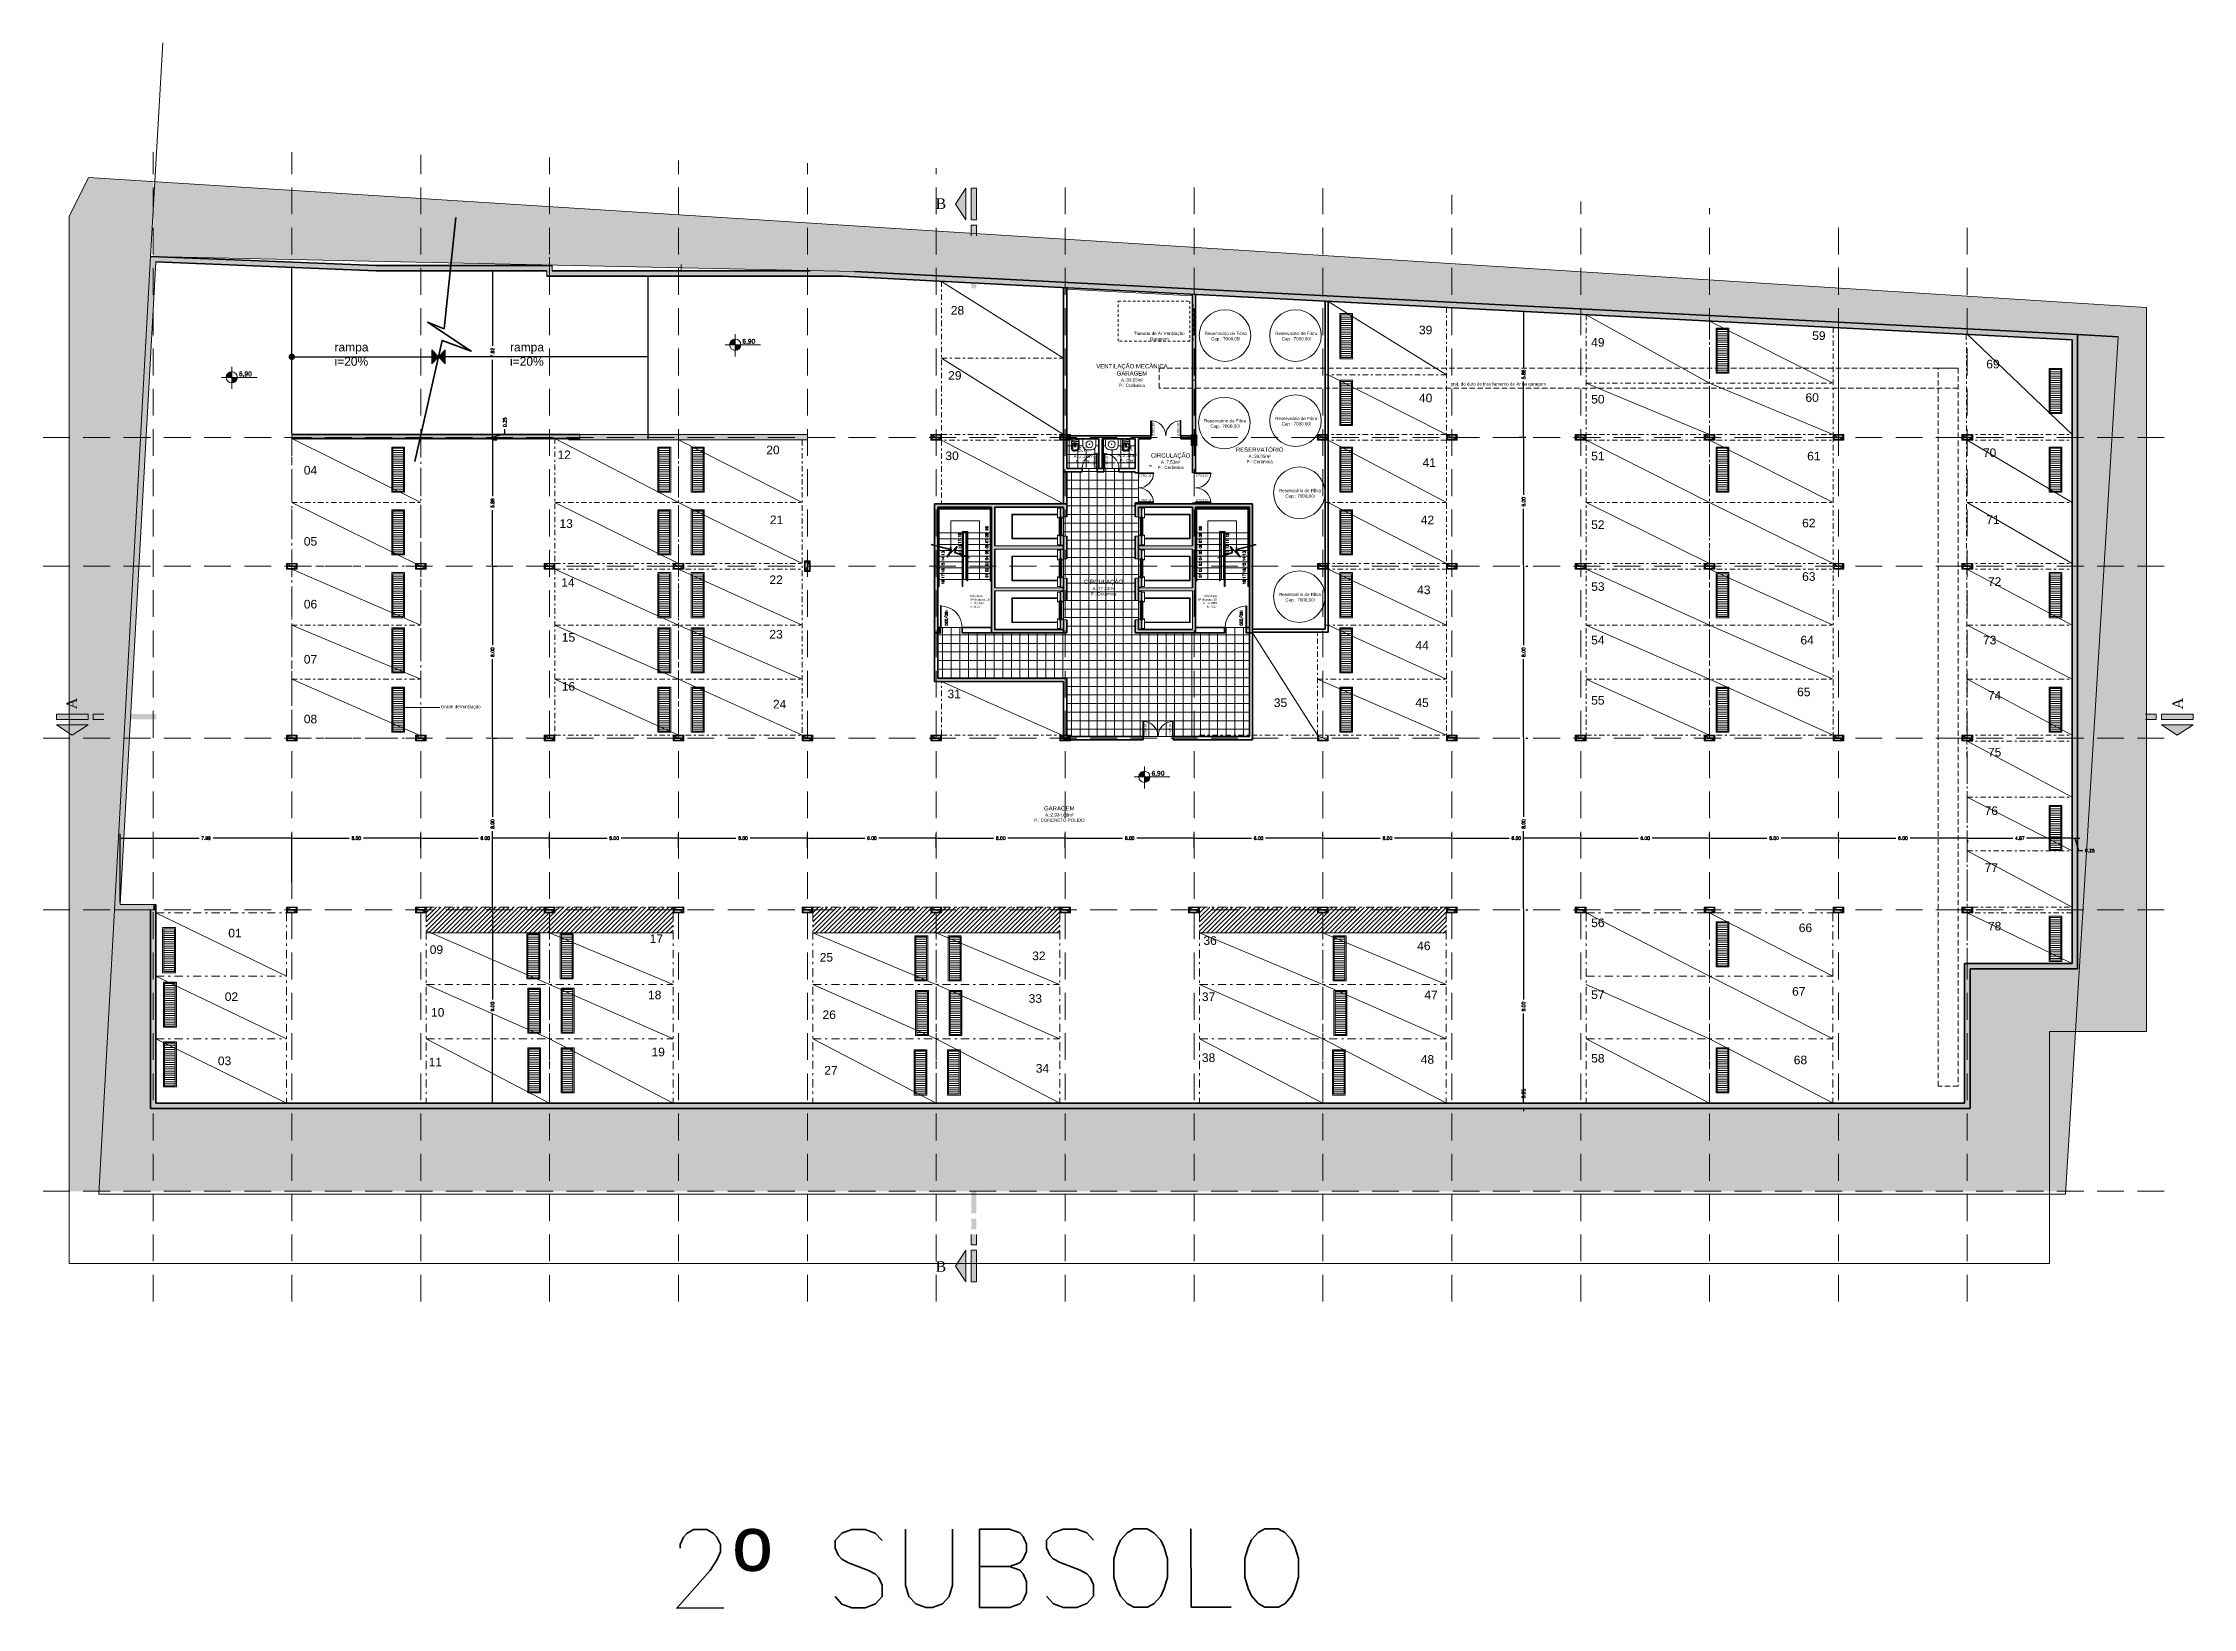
# Model space of a CAD drawing. Header units: millimetres. Extents: x 898 to 1284, y 401 to 654.
# Drawn here: x 1043.6 to 1143.7, y 401 to 473.9 of the extents above; entities that cross this region are included whole.
import ezdxf

# ---------------------------------------------------------------- set-up
doc = ezdxf.new("R2010")
doc.units = ezdxf.units.MM
doc.header["$LTSCALE"] = 10
for name, pattern in [('DASHDOT', [25.4, 12.7, -6.35, 0, -6.35]), ('DASHED2', [0.375, 0.25, -0.125]), ('HIDDEN2', [0.1875, 0.125, -0.0625])]:
    doc.linetypes.add(name, pattern=pattern)
doc.layers.get('0').update_dxf_attribs({"color": 90})
for name, color, linetype, lineweight in [('cinza 03', 252, 'Continuous', 13), ('COTA', 90, 'Continuous', 9), ('curvas', 90, 'DASHED2', 9), ('DIMS', 90, 'Continuous', 9), ('HID', 16, 'Continuous', 20), ('LIFTELE', 16, 'Continuous', 20), ('linha estutura', 252, 'Continuous', 13), ('lotes', 16, 'Continuous', 13), ('PAREDES', 50, 'Continuous', 50), ('PAREDES 2', 50, 'Continuous', 50), ('Pilares', 16, 'Continuous', 20), ('pn 02', 16, 'Continuous', 20), ('pn 04', 130, 'Continuous', 40), ('PN-01', 90, 'Continuous', 13), ('PN-03', 180, 'Continuous', 30), ('terreno', 16, 'Continuous', 20), ('TEXT', 16, 'Continuous', 20), ('texto', 16, 'Continuous', 20), ('WALLS', 90, 'Continuous', 15)]:
    doc.layers.add(name, color=color, linetype=linetype, lineweight=lineweight)
doc.styles.add('REGUA60', font='cityb___.ttf', dxfattribs={"width": 1.4})
doc.styles.get("Standard").update_dxf_attribs({"font": 'simplex.shx'})
doc.dimstyles.new('1-100', dxfattribs={"dimtxt": 0.15, "dimasz": 0.06, "dimexe": 0.2, "dimexo": 0.1, "dimgap": 0.1, "dimtad": 0, "dimzin": 0, "dimdsep": 46, "dimtxsty": 'Standard', "dimblk": 'DOT', "dimcen": 0.09, "dimclrd": 90, "dimclre": 90, "dimclrt": 16, "dimadec": 0, "dimazin": 0, "dimtfac": 1, "dimtofl": 0, "dimtmove": 0, "dimatfit": 3, "dimldrblk": 'DOT', "dimfxl": 0, "dimtolj": 1, "dimtzin": 0, "dimarcsym": 0})
pattern_1 = [(45, (145.88807, 0.5), (6e-17, 0.6), [0.42426407, -0.42426407]), (45, (145.98807, 0.4), (6e-17, 0.6), [0.42426407, -0.42426407]), (45, (146.08807, 0.3), (6e-17, 0.6), [0.42426407, -0.42426407]), (315, (146.18807, 0.3), (0.6, -2e-16), [0.42426407, -0.42426407]), (315, (146.28807, 0.4), (0.6, -2e-16), [0.42426407, -0.42426407]), (315, (146.38807, 0.5), (0.6, -2e-16), [0.42426407, -0.42426407])]
pattern_2 = [(45, (904.95396, 189.61928), (6e-17, 0.6), [0.4242641, -0.4242641]), (45, (905.05396, 189.51928), (6e-17, 0.6), [0.4242641, -0.4242641]), (45, (905.15396, 189.41928), (6e-17, 0.6), [0.4242641, -0.4242641]), (315, (905.25396, 189.41928), (0.6, -2e-16), [0.4242641, -0.4242641]), (315, (905.35396, 189.51928), (0.6, -2e-16), [0.4242641, -0.4242641]), (315, (905.45396, 189.61928), (0.6, -2e-16), [0.4242641, -0.4242641])]

# ---------------------------------------------------------------- blocks, each defined once
blk = doc.blocks.new('LIFTPLAN')
at = {"layer": 'LIFTELE', "color": 7, "linetype": 'Continuous'}
for p, q in [((-575, 0), (-575, 2125)), ((-575, 2125), (575, 2125)), ((-550, 0), (-550, 2100)), ((-550, 2100), (550, 2100)), ((550, 0), (550, 2100)), ((575, 0), (575, 2125)), ((-850, 0), (-400, 0)), ((-850, -130), (-850, 0)), ((-400, 0), (-400, -69)), ((400, 0), (850, 0)), ((400, -69), (400, 0)), ((850, 0), (850, -130)), ((-875, -180), (-900, -180)), ((875, -160), (-875, -160)), ((-875, -160), (-875, -269)), ((-875, -269), (-400, -269)), ((850, -130), (-850, -130)), ((-2, -75), (-439, -75)), ((-439, -75), (-439, -100)), ((-439, -100), (-2, -100)), ((-439, -170), (-2, -170)), ((-439, -200), (-439, -170)), ((-2, -200), (-439, -200)), ((-400, -69), (-432, -69)), ((-400, -206), (-432, -206)), ((-400, -269), (-400, -206)), ((-2, -100), (-2, -75)), ((-2, -170), (-2, -200)), ((2, -75), (439, -75)), ((2, -100), (2, -75)), ((439, -100), (2, -100)), ((439, -170), (2, -170)), ((2, -170), (2, -200)), ((2, -200), (439, -200)), ((432, -69), (400, -69)), ((400, -206), (400, -269)), ((432, -206), (400, -206)), ((400, -269), (875, -269)), ((439, -75), (439, -100)), ((439, -200), (439, -170)), ((875, -269), (875, -160)), ((900, -180), (875, -180))]:
    blk.add_line(p, q, dxfattribs=at)
blk = doc.blocks.new('VASO')
at = {"layer": 'PN-03', "color": 0}
for p, q in [((-0.51, 0.1), (-0.36, 0.11)), ((-0.51, -0.06), (-0.51, 0.1)), ((-0.41, -0.06), (-0.41, 0.06)), ((-0.36, 0.11), (-0.06, 0.11)), ((-0.32, -0.06), (-0.32, 0.01)), ((-0.3, 0), (-0.3, 0.01)), ((-0.26, -0.02), (-0.3, 0)), ((-0.26, 0.07), (-0.06, 0.07)), ((0, 0.01), (0, -0.06)), ((0.04, 0.01), (0.04, -0.06)), ((-0.51, -0.06), (-0.51, -0.22)), ((-0.51, -0.22), (-0.36, -0.23)), ((-0.41, -0.06), (-0.41, -0.18)), ((-0.36, -0.23), (-0.06, -0.23)), ((-0.32, -0.06), (-0.32, -0.13)), ((-0.26, -0.1), (-0.3, -0.12)), ((-0.3, -0.12), (-0.3, -0.13)), ((-0.26, -0.19), (-0.06, -0.19)), ((-0.25, -0.06), (-0.25, -0.03)), ((-0.18, -0.03), (-0.25, -0.03)), ((-0.24, -0.04), (-0.25, -0.04)), ((-0.25, -0.06), (-0.25, -0.09)), ((-0.24, -0.08), (-0.25, -0.08)), ((-0.18, -0.1), (-0.25, -0.1)), ((0, -0.13), (0, -0.06)), ((0.04, -0.13), (0.04, -0.06))]:
    blk.add_line(p, q, dxfattribs=at)
for points in [[(-0.4, 0.03, 0.139889), (-0.4, 0.03, 0.107118), (-0.41, 0.03, 0.079812), (-0.41, 0.03, 0.067459), (-0.41, 0.02, 0.067459), (-0.41, 0.02, 0.079812), (-0.41, 0.02, 0.107118), (-0.4, 0.02, 0.139889), (-0.4, 0.02, 0.139889), (-0.4, 0.02, 0.107118), (-0.4, 0.02, 0.079812), (-0.4, 0.02, 0.067459), (-0.4, 0.02, 0.067459), (-0.4, 0.03, 0.079812), (-0.4, 0.03, 0.107118), (-0.4, 0.03, 0.139889)], [(-0.4, -0.15, -0.139889), (-0.4, -0.15, -0.107118), (-0.41, -0.15, -0.079812), (-0.41, -0.15, -0.067459), (-0.41, -0.14, -0.067459), (-0.41, -0.14, -0.079812), (-0.41, -0.14, -0.107118), (-0.4, -0.14, -0.139889), (-0.4, -0.14, -0.139889), (-0.4, -0.14, -0.107118), (-0.4, -0.14, -0.079812), (-0.4, -0.14, -0.067459), (-0.4, -0.14, -0.067459), (-0.4, -0.15, -0.079812), (-0.4, -0.15, -0.107118), (-0.4, -0.15, -0.139889)]]:
    blk.add_lwpolyline(points, format="xyb", close=True, dxfattribs=at)
for centre, radius, start, end in [((-0.51, 0.1), 0.005, 92.5269, 180), ((-0.36, 0.06), 0.05, 90, 180), ((-0.26, 0.01), 0.06, 90, 180), ((-0.06, 0.01), 0.1, 0, 90), ((-0.06, 0.01), 0.06, 0, 90), ((-0.51, -0.22), 0.005, 180, 267.4731), ((-0.36, -0.18), 0.05, 180, 270), ((-0.26, -0.13), 0.06, 180, 270), ((-0.25, -0.03), 0.005, 90, 180), ((-0.25, -0.09), 0.005, 180, 270), ((-0.24, -0.05), 0.0067, 14.1141, 81.8789), ((-0.24, -0.07), 0.0067, 278.1211, 345.8859), ((-0.28, -0.07), 0.055, 4.685, 19.1599), ((-0.28, -0.06), 0.055, 340.8401, 355.315), ((-0.18, 0.01), 0.0347, 272.8237, 292.69), ((-0.18, -0.13), 0.0347, 67.31, 87.1763), ((-0.17, -0.03), 0.005, 13.9425, 112.69), ((-0.17, -0.09), 0.005, 247.31, 346.0575), ((-0.27, -0.06), 0.116, 0.9159, 18.0203), ((-0.27, -0.06), 0.116, 341.9797, 359.0841), ((-0.06, -0.13), 0.06, 270, 0), ((-0.06, -0.13), 0.1, 270, 0)]:
    blk.add_arc(centre, radius, start, end, dxfattribs=at)
blk = doc.blocks.new('_DOT')
at = {"color": 0, "linetype": 'ByBlock'}
blk.add_line((-0.5, 0), (-1, 0), dxfattribs=at)
at = {"color": 0, "linetype": 'ByBlock', "const_width": 0.5}
blk.add_lwpolyline([(-0.25, 0, 1), (0.25, 0, 1)], format="xyb", close=True, dxfattribs=at)
blk = doc.blocks.new('*D36')
at = {"layer": 'COTA', "color": 90, "lineweight": -2}
for p, q in [((1047.18, 433.86), (1047.18, 437.05)), ((1047.24, 436.85), (1050.85, 436.85)), ((1055.11, 436.85), (1051.5, 436.85)), ((1055.17, 434.79), (1055.17, 437.05))]:
    blk.add_line(p, q, dxfattribs=at)
at = {"layer": 'COTA', "color": 90, "lineweight": -2, "xscale": 0.06, "yscale": 0.06, "zscale": 0.06, "rotation": 180}
blk.add_blockref('_DOT', (1047.18, 436.85), dxfattribs=at)
at = {"layer": 'COTA', "color": 90, "lineweight": -2, "xscale": 0.06, "yscale": 0.06, "zscale": 0.06}
blk.add_blockref('_DOT', (1055.17, 436.85), dxfattribs=at)
at = {"layer": 'COTA', "color": 16, "insert": (1051.17, 436.85), "char_height": 0.15, "attachment_point": 5}
blk.add_mtext('\\A1;7.99', dxfattribs=at)
blk = doc.blocks.new('*D37')
at = {"layer": 'COTA', "color": 90, "lineweight": -2}
for p, q in [((1055.17, 434.79), (1055.17, 437.05)), ((1055.23, 436.85), (1057.84, 436.85)), ((1061.11, 436.85), (1058.5, 436.85)), ((1061.17, 436.38), (1061.17, 437.05))]:
    blk.add_line(p, q, dxfattribs=at)
at = {"layer": 'COTA', "color": 90, "lineweight": -2, "xscale": 0.06, "yscale": 0.06, "zscale": 0.06, "rotation": 180}
blk.add_blockref('_DOT', (1055.17, 436.85), dxfattribs=at)
at = {"layer": 'COTA', "color": 90, "lineweight": -2, "xscale": 0.06, "yscale": 0.06, "zscale": 0.06}
blk.add_blockref('_DOT', (1061.17, 436.85), dxfattribs=at)
at = {"layer": 'COTA', "color": 16, "insert": (1058.17, 436.85), "char_height": 0.15, "attachment_point": 5}
blk.add_mtext('\\A1;6.00', dxfattribs=at)
blk = doc.blocks.new('*D38')
at = {"layer": 'COTA', "color": 90, "lineweight": -2}
for p, q in [((1061.17, 436.38), (1061.17, 437.05)), ((1061.23, 436.85), (1063.84, 436.85)), ((1067.11, 436.85), (1064.5, 436.85)), ((1067.17, 436.38), (1067.17, 437.05))]:
    blk.add_line(p, q, dxfattribs=at)
at = {"layer": 'COTA', "color": 90, "lineweight": -2, "xscale": 0.06, "yscale": 0.06, "zscale": 0.06, "rotation": 180}
blk.add_blockref('_DOT', (1061.17, 436.85), dxfattribs=at)
at = {"layer": 'COTA', "color": 90, "lineweight": -2, "xscale": 0.06, "yscale": 0.06, "zscale": 0.06}
blk.add_blockref('_DOT', (1067.17, 436.85), dxfattribs=at)
at = {"layer": 'COTA', "color": 16, "insert": (1064.17, 436.85), "char_height": 0.15, "attachment_point": 5}
blk.add_mtext('\\A1;6.00', dxfattribs=at)
blk = doc.blocks.new('*D39')
at = {"layer": 'COTA', "color": 90, "lineweight": -2}
for p, q in [((1067.17, 436.38), (1067.17, 437.05)), ((1067.23, 436.85), (1069.84, 436.85)), ((1073.11, 436.85), (1070.5, 436.85)), ((1073.17, 436.38), (1073.17, 437.05))]:
    blk.add_line(p, q, dxfattribs=at)
at = {"layer": 'COTA', "color": 90, "lineweight": -2, "xscale": 0.06, "yscale": 0.06, "zscale": 0.06, "rotation": 180}
blk.add_blockref('_DOT', (1067.17, 436.85), dxfattribs=at)
at = {"layer": 'COTA', "color": 90, "lineweight": -2, "xscale": 0.06, "yscale": 0.06, "zscale": 0.06}
blk.add_blockref('_DOT', (1073.17, 436.85), dxfattribs=at)
at = {"layer": 'COTA', "color": 16, "insert": (1070.17, 436.85), "char_height": 0.15, "attachment_point": 5}
blk.add_mtext('\\A1;6.00', dxfattribs=at)
blk = doc.blocks.new('*D40')
at = {"layer": 'COTA', "color": 90, "lineweight": -2}
for p, q in [((1073.17, 436.38), (1073.17, 437.05)), ((1073.23, 436.85), (1075.84, 436.85)), ((1079.11, 436.85), (1076.5, 436.85)), ((1079.17, 436.38), (1079.17, 437.05))]:
    blk.add_line(p, q, dxfattribs=at)
at = {"layer": 'COTA', "color": 90, "lineweight": -2, "xscale": 0.06, "yscale": 0.06, "zscale": 0.06, "rotation": 180}
blk.add_blockref('_DOT', (1073.17, 436.85), dxfattribs=at)
at = {"layer": 'COTA', "color": 90, "lineweight": -2, "xscale": 0.06, "yscale": 0.06, "zscale": 0.06}
blk.add_blockref('_DOT', (1079.17, 436.85), dxfattribs=at)
at = {"layer": 'COTA', "color": 16, "insert": (1076.17, 436.85), "char_height": 0.15, "attachment_point": 5}
blk.add_mtext('\\A1;6.00', dxfattribs=at)
blk = doc.blocks.new('*D41')
at = {"layer": 'COTA', "color": 90, "lineweight": -2}
for p, q in [((1079.17, 436.38), (1079.17, 437.05)), ((1079.23, 436.85), (1081.84, 436.85)), ((1085.11, 436.85), (1082.5, 436.85)), ((1085.17, 436.38), (1085.17, 437.05))]:
    blk.add_line(p, q, dxfattribs=at)
at = {"layer": 'COTA', "color": 90, "lineweight": -2, "xscale": 0.06, "yscale": 0.06, "zscale": 0.06, "rotation": 180}
blk.add_blockref('_DOT', (1079.17, 436.85), dxfattribs=at)
at = {"layer": 'COTA', "color": 90, "lineweight": -2, "xscale": 0.06, "yscale": 0.06, "zscale": 0.06}
blk.add_blockref('_DOT', (1085.17, 436.85), dxfattribs=at)
at = {"layer": 'COTA', "color": 16, "insert": (1082.17, 436.85), "char_height": 0.15, "attachment_point": 5}
blk.add_mtext('\\A1;6.00', dxfattribs=at)
blk = doc.blocks.new('*D42')
at = {"layer": 'COTA', "color": 90, "lineweight": -2}
for p, q in [((1085.17, 436.38), (1085.17, 437.05)), ((1085.23, 436.85), (1087.84, 436.85)), ((1091.11, 436.85), (1088.5, 436.85)), ((1091.17, 436.38), (1091.17, 437.05))]:
    blk.add_line(p, q, dxfattribs=at)
at = {"layer": 'COTA', "color": 90, "lineweight": -2, "xscale": 0.06, "yscale": 0.06, "zscale": 0.06, "rotation": 180}
blk.add_blockref('_DOT', (1085.17, 436.85), dxfattribs=at)
at = {"layer": 'COTA', "color": 90, "lineweight": -2, "xscale": 0.06, "yscale": 0.06, "zscale": 0.06}
blk.add_blockref('_DOT', (1091.17, 436.85), dxfattribs=at)
at = {"layer": 'COTA', "color": 16, "insert": (1088.17, 436.85), "char_height": 0.15, "attachment_point": 5}
blk.add_mtext('\\A1;6.00', dxfattribs=at)
blk = doc.blocks.new('*D43')
at = {"layer": 'COTA', "color": 90, "lineweight": -2}
for p, q in [((1091.17, 436.38), (1091.17, 437.05)), ((1091.23, 436.85), (1093.84, 436.85)), ((1097.11, 436.85), (1094.5, 436.85)), ((1097.17, 436.38), (1097.17, 437.05))]:
    blk.add_line(p, q, dxfattribs=at)
at = {"layer": 'COTA', "color": 90, "lineweight": -2, "xscale": 0.06, "yscale": 0.06, "zscale": 0.06, "rotation": 180}
blk.add_blockref('_DOT', (1091.17, 436.85), dxfattribs=at)
at = {"layer": 'COTA', "color": 90, "lineweight": -2, "xscale": 0.06, "yscale": 0.06, "zscale": 0.06}
blk.add_blockref('_DOT', (1097.17, 436.85), dxfattribs=at)
at = {"layer": 'COTA', "color": 16, "insert": (1094.17, 436.85), "char_height": 0.15, "attachment_point": 5}
blk.add_mtext('\\A1;6.00', dxfattribs=at)
blk = doc.blocks.new('*D44')
at = {"layer": 'COTA', "color": 90, "lineweight": -2}
for p, q in [((1097.17, 436.38), (1097.17, 437.05)), ((1097.23, 436.85), (1099.84, 436.85)), ((1103.11, 436.85), (1100.5, 436.85)), ((1103.17, 436.95), (1103.17, 437.05))]:
    blk.add_line(p, q, dxfattribs=at)
at = {"layer": 'COTA', "color": 90, "lineweight": -2, "xscale": 0.06, "yscale": 0.06, "zscale": 0.06, "rotation": 180}
blk.add_blockref('_DOT', (1097.17, 436.85), dxfattribs=at)
at = {"layer": 'COTA', "color": 90, "lineweight": -2, "xscale": 0.06, "yscale": 0.06, "zscale": 0.06}
blk.add_blockref('_DOT', (1103.17, 436.85), dxfattribs=at)
at = {"layer": 'COTA', "color": 16, "insert": (1100.17, 436.85), "char_height": 0.15, "attachment_point": 5}
blk.add_mtext('\\A1;6.00', dxfattribs=at)
blk = doc.blocks.new('*D45')
at = {"layer": 'COTA', "color": 90, "lineweight": -2}
for p, q in [((1103.17, 436.95), (1103.17, 437.05)), ((1103.23, 436.85), (1105.84, 436.85)), ((1109.11, 436.85), (1106.5, 436.85)), ((1109.17, 436.95), (1109.17, 437.05))]:
    blk.add_line(p, q, dxfattribs=at)
at = {"layer": 'COTA', "color": 90, "lineweight": -2, "xscale": 0.06, "yscale": 0.06, "zscale": 0.06, "rotation": 180}
blk.add_blockref('_DOT', (1103.17, 436.85), dxfattribs=at)
at = {"layer": 'COTA', "color": 90, "lineweight": -2, "xscale": 0.06, "yscale": 0.06, "zscale": 0.06}
blk.add_blockref('_DOT', (1109.17, 436.85), dxfattribs=at)
at = {"layer": 'COTA', "color": 16, "insert": (1106.17, 436.85), "char_height": 0.15, "attachment_point": 5}
blk.add_mtext('\\A1;6.00', dxfattribs=at)
blk = doc.blocks.new('*D46')
at = {"layer": 'COTA', "color": 90, "lineweight": -2}
for p, q in [((1109.17, 436.95), (1109.17, 437.05)), ((1109.23, 436.85), (1111.84, 436.85)), ((1115.11, 436.85), (1112.5, 436.85)), ((1115.17, 436.95), (1115.17, 437.05))]:
    blk.add_line(p, q, dxfattribs=at)
at = {"layer": 'COTA', "color": 90, "lineweight": -2, "xscale": 0.06, "yscale": 0.06, "zscale": 0.06, "rotation": 180}
blk.add_blockref('_DOT', (1109.17, 436.85), dxfattribs=at)
at = {"layer": 'COTA', "color": 90, "lineweight": -2, "xscale": 0.06, "yscale": 0.06, "zscale": 0.06}
blk.add_blockref('_DOT', (1115.17, 436.85), dxfattribs=at)
at = {"layer": 'COTA', "color": 16, "insert": (1112.17, 436.85), "char_height": 0.15, "attachment_point": 5}
blk.add_mtext('\\A1;6.00', dxfattribs=at)
blk = doc.blocks.new('*D47')
at = {"layer": 'COTA', "color": 90, "lineweight": -2}
for p, q in [((1115.17, 436.95), (1115.17, 437.05)), ((1115.23, 436.85), (1117.84, 436.85)), ((1121.11, 436.85), (1118.5, 436.85)), ((1121.17, 436.95), (1121.17, 437.05))]:
    blk.add_line(p, q, dxfattribs=at)
at = {"layer": 'COTA', "color": 90, "lineweight": -2, "xscale": 0.06, "yscale": 0.06, "zscale": 0.06, "rotation": 180}
blk.add_blockref('_DOT', (1115.17, 436.85), dxfattribs=at)
at = {"layer": 'COTA', "color": 90, "lineweight": -2, "xscale": 0.06, "yscale": 0.06, "zscale": 0.06}
blk.add_blockref('_DOT', (1121.17, 436.85), dxfattribs=at)
at = {"layer": 'COTA', "color": 16, "insert": (1118.17, 436.85), "char_height": 0.15, "attachment_point": 5}
blk.add_mtext('\\A1;6.00', dxfattribs=at)
blk = doc.blocks.new('*D48')
at = {"layer": 'COTA', "color": 90, "lineweight": -2}
for p, q in [((1121.17, 436.95), (1121.17, 437.05)), ((1121.23, 436.85), (1123.84, 436.85)), ((1127.11, 436.85), (1124.5, 436.85)), ((1127.17, 436.75), (1127.17, 436.65))]:
    blk.add_line(p, q, dxfattribs=at)
at = {"layer": 'COTA', "color": 90, "lineweight": -2, "xscale": 0.06, "yscale": 0.06, "zscale": 0.06, "rotation": 180}
blk.add_blockref('_DOT', (1121.17, 436.85), dxfattribs=at)
at = {"layer": 'COTA', "color": 90, "lineweight": -2, "xscale": 0.06, "yscale": 0.06, "zscale": 0.06}
blk.add_blockref('_DOT', (1127.17, 436.85), dxfattribs=at)
at = {"layer": 'COTA', "color": 16, "insert": (1124.17, 436.85), "char_height": 0.15, "attachment_point": 5}
blk.add_mtext('\\A1;6.00', dxfattribs=at)
blk = doc.blocks.new('*D49')
at = {"layer": 'COTA', "color": 90, "lineweight": -2}
for p, q in [((1127.17, 436.95), (1127.17, 437.05)), ((1127.23, 436.85), (1129.84, 436.85)), ((1133.11, 436.85), (1130.5, 436.85)), ((1133.17, 436.76), (1133.17, 436.65))]:
    blk.add_line(p, q, dxfattribs=at)
at = {"layer": 'COTA', "color": 90, "lineweight": -2, "xscale": 0.06, "yscale": 0.06, "zscale": 0.06, "rotation": 180}
blk.add_blockref('_DOT', (1127.17, 436.85), dxfattribs=at)
at = {"layer": 'COTA', "color": 90, "lineweight": -2, "xscale": 0.06, "yscale": 0.06, "zscale": 0.06}
blk.add_blockref('_DOT', (1133.17, 436.85), dxfattribs=at)
at = {"layer": 'COTA', "color": 16, "insert": (1130.17, 436.85), "char_height": 0.15, "attachment_point": 5}
blk.add_mtext('\\A1;6.00', dxfattribs=at)
blk = doc.blocks.new('*D50')
at = {"layer": 'COTA', "color": 90, "lineweight": -2}
for p, q in [((1133.17, 436.76), (1133.17, 436.65)), ((1133.23, 436.85), (1135.28, 436.85)), ((1137.98, 436.85), (1135.93, 436.85)), ((1138.04, 436.76), (1138.04, 436.65))]:
    blk.add_line(p, q, dxfattribs=at)
at = {"layer": 'COTA', "color": 90, "lineweight": -2, "xscale": 0.06, "yscale": 0.06, "zscale": 0.06, "rotation": 180}
blk.add_blockref('_DOT', (1133.17, 436.85), dxfattribs=at)
at = {"layer": 'COTA', "color": 90, "lineweight": -2, "xscale": 0.06, "yscale": 0.06, "zscale": 0.06}
blk.add_blockref('_DOT', (1138.04, 436.85), dxfattribs=at)
at = {"layer": 'COTA', "color": 16, "insert": (1135.61, 436.85), "char_height": 0.15, "attachment_point": 5}
blk.add_mtext('\\A1;4.87', dxfattribs=at)
blk = doc.blocks.new('*D63')
at = {"layer": 'COTA', "color": 90, "lineweight": -2}
for p, q in [((1137.98, 436.85), (1137.92, 436.85)), ((1138.04, 436.85), (1138.29, 436.85)), ((1138.04, 436.76), (1138.04, 436.65)), ((1138.17, 436.85), (1138.34, 436.27)), ((1138.29, 436.76), (1138.29, 436.65)), ((1138.35, 436.85), (1138.41, 436.85)), ((1138.34, 436.27), (1138.54, 436.27))]:
    blk.add_line(p, q, dxfattribs=at)
at = {"layer": 'COTA', "color": 90, "lineweight": -2, "xscale": 0.06, "yscale": 0.06, "zscale": 0.06}
blk.add_blockref('_DOT', (1138.04, 436.85), dxfattribs=at)
at = {"layer": 'COTA', "color": 90, "lineweight": -2, "xscale": 0.06, "yscale": 0.06, "zscale": 0.06, "rotation": 180}
blk.add_blockref('_DOT', (1138.29, 436.85), dxfattribs=at)
at = {"layer": 'COTA', "color": 16, "insert": (1138.87, 436.27), "char_height": 0.15, "attachment_point": 5}
blk.add_mtext('\\A1;0.25', dxfattribs=at)
blk = doc.blocks.new('*D51')
at = {"layer": 'COTA', "color": 90, "lineweight": -2}
for p, q in [((1112.51, 424.57), (1112.51, 424.63)), ((1112.52, 424.51), (1112.71, 424.51)), ((1112.51, 424.2), (1112.51, 424.14)), ((1112.52, 424.26), (1112.71, 424.26))]:
    blk.add_line(p, q, dxfattribs=at)
at = {"layer": 'COTA', "color": 90, "lineweight": -2, "xscale": 0.06, "yscale": 0.06, "zscale": 0.06}
for p, rotation in [((1112.51, 424.51), 270), ((1112.51, 424.26), 90)]:
    blk.add_blockref('_DOT', p, dxfattribs=dict(at, rotation=rotation))
at = {"layer": 'COTA', "color": 16, "insert": (1112.51, 424.96), "char_height": 0.15, "attachment_point": 5, "rotation": 90}
blk.add_mtext('\\A1;0.25', dxfattribs=at)
blk = doc.blocks.new('*D52')
at = {"layer": 'COTA', "color": 90, "lineweight": -2}
for p, q in [((1112.51, 433.45), (1112.51, 429.34)), ((1112.61, 433.51), (1112.71, 433.51)), ((1112.51, 424.57), (1112.51, 428.68)), ((1112.52, 424.51), (1112.71, 424.51))]:
    blk.add_line(p, q, dxfattribs=at)
at = {"layer": 'COTA', "color": 90, "lineweight": -2, "xscale": 0.06, "yscale": 0.06, "zscale": 0.06}
for p, rotation in [((1112.51, 433.51), 90), ((1112.51, 424.51), 270)]:
    blk.add_blockref('_DOT', p, dxfattribs=dict(at, rotation=rotation))
at = {"layer": 'COTA', "color": 16, "insert": (1112.51, 429.01), "char_height": 0.15, "attachment_point": 5, "rotation": 90}
blk.add_mtext('\\A1;9.00', dxfattribs=at)
blk = doc.blocks.new('*D53')
at = {"layer": 'COTA', "color": 90, "lineweight": -2}
for p, q in [((1112.51, 441.45), (1112.51, 437.84)), ((1112.61, 441.51), (1112.71, 441.51)), ((1112.51, 433.57), (1112.51, 437.18)), ((1112.61, 433.51), (1112.71, 433.51))]:
    blk.add_line(p, q, dxfattribs=at)
at = {"layer": 'COTA', "color": 90, "lineweight": -2, "xscale": 0.06, "yscale": 0.06, "zscale": 0.06}
for p, rotation in [((1112.51, 441.51), 90), ((1112.51, 433.51), 270)]:
    blk.add_blockref('_DOT', p, dxfattribs=dict(at, rotation=rotation))
at = {"layer": 'COTA', "color": 16, "insert": (1112.51, 437.51), "char_height": 0.15, "attachment_point": 5, "rotation": 90}
blk.add_mtext('\\A1;8.00', dxfattribs=at)
blk = doc.blocks.new('*D54')
at = {"layer": 'COTA', "color": 90, "lineweight": -2}
for p, q in [((1112.51, 449.45), (1112.51, 445.84)), ((1112.61, 449.51), (1112.71, 449.51)), ((1112.51, 441.57), (1112.51, 445.18)), ((1112.61, 441.51), (1112.71, 441.51))]:
    blk.add_line(p, q, dxfattribs=at)
at = {"layer": 'COTA', "color": 90, "lineweight": -2, "xscale": 0.06, "yscale": 0.06, "zscale": 0.06}
for p, rotation in [((1112.51, 449.51), 90), ((1112.51, 441.51), 270)]:
    blk.add_blockref('_DOT', p, dxfattribs=dict(at, rotation=rotation))
at = {"layer": 'COTA', "color": 16, "insert": (1112.51, 445.51), "char_height": 0.15, "attachment_point": 5, "rotation": 90}
blk.add_mtext('\\A1;8.00', dxfattribs=at)
blk = doc.blocks.new('*D55')
at = {"layer": 'COTA', "color": 90, "lineweight": -2}
for p, q in [((1112.61, 455.51), (1112.31, 455.51)), ((1112.51, 455.45), (1112.51, 452.84)), ((1112.51, 449.57), (1112.51, 452.18)), ((1112.61, 449.51), (1112.71, 449.51))]:
    blk.add_line(p, q, dxfattribs=at)
at = {"layer": 'COTA', "color": 90, "lineweight": -2, "xscale": 0.06, "yscale": 0.06, "zscale": 0.06}
for p, rotation in [((1112.51, 455.51), 90), ((1112.51, 449.51), 270)]:
    blk.add_blockref('_DOT', p, dxfattribs=dict(at, rotation=rotation))
at = {"layer": 'COTA', "color": 16, "insert": (1112.51, 452.51), "char_height": 0.15, "attachment_point": 5, "rotation": 90}
blk.add_mtext('\\A1;6.00', dxfattribs=at)
blk = doc.blocks.new('*D56')
at = {"layer": 'COTA', "color": 90, "lineweight": -2}
for p, q in [((1112.46, 461.37), (1112.31, 461.37)), ((1112.51, 461.31), (1112.51, 458.77)), ((1112.51, 455.57), (1112.51, 458.12)), ((1112.61, 455.51), (1112.31, 455.51))]:
    blk.add_line(p, q, dxfattribs=at)
at = {"layer": 'COTA', "color": 90, "lineweight": -2, "xscale": 0.06, "yscale": 0.06, "zscale": 0.06}
for p, rotation in [((1112.51, 461.37), 90), ((1112.51, 455.51), 270)]:
    blk.add_blockref('_DOT', p, dxfattribs=dict(at, rotation=rotation))
at = {"layer": 'COTA', "color": 16, "insert": (1112.51, 458.44), "char_height": 0.15, "attachment_point": 5, "rotation": 90}
blk.add_mtext('\\A1;5.86', dxfattribs=at)
blk = doc.blocks.new('*D57')
at = {"layer": 'COTA', "color": 90, "lineweight": -2}
for p, q in [((1064.41, 433.51), (1064.31, 433.51)), ((1064.51, 433.45), (1064.51, 429.34)), ((1064.51, 424.57), (1064.51, 428.68)), ((1064.52, 424.51), (1064.71, 424.51))]:
    blk.add_line(p, q, dxfattribs=at)
at = {"layer": 'COTA', "color": 90, "lineweight": -2, "xscale": 0.06, "yscale": 0.06, "zscale": 0.06}
for p, rotation in [((1064.51, 433.51), 90), ((1064.51, 424.51), 270)]:
    blk.add_blockref('_DOT', p, dxfattribs=dict(at, rotation=rotation))
at = {"layer": 'COTA', "color": 16, "insert": (1064.51, 429.01), "char_height": 0.15, "attachment_point": 5, "rotation": 90}
blk.add_mtext('\\A1;9.00', dxfattribs=at)
blk = doc.blocks.new('*D58')
at = {"layer": 'COTA', "color": 90, "lineweight": -2}
for p, q in [((1064.51, 441.45), (1064.51, 437.84)), ((1064.52, 441.51), (1064.71, 441.51)), ((1064.51, 433.57), (1064.51, 437.18)), ((1064.41, 433.51), (1064.31, 433.51))]:
    blk.add_line(p, q, dxfattribs=at)
at = {"layer": 'COTA', "color": 90, "lineweight": -2, "xscale": 0.06, "yscale": 0.06, "zscale": 0.06}
for p, rotation in [((1064.51, 441.51), 90), ((1064.51, 433.51), 270)]:
    blk.add_blockref('_DOT', p, dxfattribs=dict(at, rotation=rotation))
at = {"layer": 'COTA', "color": 16, "insert": (1064.51, 437.51), "char_height": 0.15, "attachment_point": 5, "rotation": 90}
blk.add_mtext('\\A1;8.00', dxfattribs=at)
blk = doc.blocks.new('*D59')
at = {"layer": 'COTA', "color": 90, "lineweight": -2}
for p, q in [((1064.51, 449.45), (1064.51, 445.84)), ((1064.52, 449.51), (1064.71, 449.51)), ((1064.51, 441.57), (1064.51, 445.18)), ((1064.52, 441.51), (1064.71, 441.51))]:
    blk.add_line(p, q, dxfattribs=at)
at = {"layer": 'COTA', "color": 90, "lineweight": -2, "xscale": 0.06, "yscale": 0.06, "zscale": 0.06}
for p, rotation in [((1064.51, 449.51), 90), ((1064.51, 441.51), 270)]:
    blk.add_blockref('_DOT', p, dxfattribs=dict(at, rotation=rotation))
at = {"layer": 'COTA', "color": 16, "insert": (1064.51, 445.51), "char_height": 0.15, "attachment_point": 5, "rotation": 90}
blk.add_mtext('\\A1;8.00', dxfattribs=at)
blk = doc.blocks.new('*D60')
at = {"layer": 'COTA', "color": 90, "lineweight": -2}
for p, q in [((1064.51, 455.33), (1064.51, 452.78)), ((1064.52, 455.39), (1064.71, 455.39)), ((1064.51, 449.57), (1064.51, 452.12)), ((1064.52, 449.51), (1064.71, 449.51))]:
    blk.add_line(p, q, dxfattribs=at)
at = {"layer": 'COTA', "color": 90, "lineweight": -2, "xscale": 0.06, "yscale": 0.06, "zscale": 0.06}
for p, rotation in [((1064.51, 455.39), 90), ((1064.51, 449.51), 270)]:
    blk.add_blockref('_DOT', p, dxfattribs=dict(at, rotation=rotation))
at = {"layer": 'COTA', "color": 16, "insert": (1064.51, 452.45), "char_height": 0.15, "attachment_point": 5, "rotation": 90}
blk.add_mtext('\\A1;5.88', dxfattribs=at)
blk = doc.blocks.new('*D61')
at = {"layer": 'COTA', "color": 90, "lineweight": -2}
for p, q in [((1064.51, 455.7), (1064.51, 455.76)), ((1064.51, 455.52), (1065.08, 455.69)), ((1064.51, 455.39), (1064.51, 455.64)), ((1064.52, 455.64), (1064.71, 455.64)), ((1065.08, 455.69), (1065.08, 455.89)), ((1064.51, 455.33), (1064.51, 455.27)), ((1064.52, 455.39), (1064.71, 455.39))]:
    blk.add_line(p, q, dxfattribs=at)
at = {"layer": 'COTA', "color": 90, "lineweight": -2, "xscale": 0.06, "yscale": 0.06, "zscale": 0.06}
for p, rotation in [((1064.51, 455.64), 270), ((1064.51, 455.39), 90)]:
    blk.add_blockref('_DOT', p, dxfattribs=dict(at, rotation=rotation))
at = {"layer": 'COTA', "color": 16, "insert": (1065.08, 456.22), "char_height": 0.15, "attachment_point": 5, "rotation": 90}
blk.add_mtext('\\A1;0.25', dxfattribs=at)
blk = doc.blocks.new('*D62')
at = {"layer": 'COTA', "color": 90, "lineweight": -2}
for p, q in [((1064.51, 463.2), (1064.51, 459.78)), ((1064.52, 463.26), (1064.71, 463.26)), ((1064.51, 455.7), (1064.51, 459.12)), ((1064.52, 455.64), (1064.71, 455.64))]:
    blk.add_line(p, q, dxfattribs=at)
at = {"layer": 'COTA', "color": 90, "lineweight": -2, "xscale": 0.06, "yscale": 0.06, "zscale": 0.06}
for p, rotation in [((1064.51, 463.26), 90), ((1064.51, 455.64), 270)]:
    blk.add_blockref('_DOT', p, dxfattribs=dict(at, rotation=rotation))
at = {"layer": 'COTA', "color": 16, "insert": (1064.51, 459.45), "char_height": 0.15, "attachment_point": 5, "rotation": 90}
blk.add_mtext('\\A1;7.62', dxfattribs=at)

msp = doc.modelspace()

# ---------------------------------------------------------------- hatches: boundary and pattern name
at = {"layer": 'cinza 03'}
h = msp.add_hatch(dxfattribs=at)
h.set_pattern_fill('SOLO1', color=256, style=0)
h.set_pattern_definition(pattern_2)
h.paths.add_polyline_path([(1046.912, 433.511), (1044.8, 433.511), (1044.8, 420.411), (1046.187, 420.411)])
h.paths.add_polyline_path([(1047.354, 441.511), (1044.8, 441.511), (1044.8, 433.511), (1046.912, 433.511)])
h.paths.add_polyline_path([(1047.796, 449.511), (1044.8, 449.511), (1044.8, 442.625), (1045.679, 442.625), (1045.679, 442.38), (1044.8, 442.38), (1044.8, 442.135), (1045.679, 442.135), (1044.944, 441.645), (1044.8, 441.741), (1044.8, 441.511), (1047.354, 441.511)])
h.paths.add_polyline_path([(1048.128, 455.511), (1044.8, 455.511), (1044.8, 449.511), (1047.796, 449.511)])
h.paths.add_polyline_path([(1048.594, 463.939), (1048.718, 466.092), (1048.718, 467.414), (1045.702, 467.604), (1044.8, 465.803), (1044.8, 455.511), (1048.128, 455.511)])
h.paths.add_polyline_path([(1055.168, 467.007), (1048.793, 467.409), (1048.718, 466.092), (1048.718, 463.936), (1055.168, 463.797)])
h.paths.add_polyline_path([(1061.168, 466.628), (1055.168, 467.007), (1055.168, 463.797), (1061.168, 463.667)])
h.paths.add_polyline_path([(1067.168, 466.249), (1061.168, 466.628), (1061.168, 463.667), (1067.168, 463.538), (1067.168, 463.908)])
h.paths.add_polyline_path([(1044.556, 442.728), (1044.556, 443.481), (1045.291, 443.481), (1045.291, 442.728)], flags=9)
at = {"layer": 'cinza 03', "linetype": 'DASHDOT'}
h = msp.add_hatch(dxfattribs=at)
h.set_pattern_fill('SOLO1', color=256, style=0)
h.set_pattern_definition(pattern_1)
h.paths.add_polyline_path([(1109.168, 463.598), (1103.168, 463.977), (1103.168, 462.108), (1109.168, 461.798)])
h.paths.add_polyline_path([(1103.168, 463.977), (1097.168, 464.356), (1097.168, 462.417), (1103.168, 462.108)])
h.paths.add_polyline_path([(1097.168, 464.356), (1091.168, 464.734), (1091.168, 462.726), (1097.168, 462.417)])
h.paths.add_polyline_path([(1091.168, 464.734), (1089.962, 464.81), (1089.962, 462.789), (1091.168, 462.726)])
h.paths.add_polyline_path([(1089.962, 464.81), (1085.168, 465.113), (1085.168, 463.036), (1089.962, 462.789)])
h.paths.add_polyline_path([(1085.168, 465.113), (1079.168, 465.492), (1079.168, 463.279), (1081.379, 463.231), (1085.168, 463.036)])
h.paths.add_polyline_path([(1079.168, 465.492), (1073.168, 465.87), (1073.168, 463.408), (1079.168, 463.279)])
h.paths.add_polyline_path([(1073.168, 465.87), (1067.168, 466.249), (1067.168, 463.538), (1073.168, 463.408)])
at = {"layer": 'cinza 03'}
h = msp.add_hatch(color=256, dxfattribs=at)
h.paths.add_polyline_path([(1047.796, 449.511), (1048.047, 449.511), (1048.378, 455.511), (1048.128, 455.511)])
h.paths.add_polyline_path([(1048.128, 455.511), (1048.378, 455.511), (1048.718, 461.648), (1048.718, 463.934), (1048.594, 463.939)])
h = msp.add_hatch(color=256, dxfattribs=at)
h.paths.add_polyline_path([(1048.718, 463.934), (1048.718, 461.648), (1048.83, 463.679), (1055.168, 463.42), (1055.168, 463.67)])
h.paths.add_polyline_path([(1061.168, 463.511), (1059.077, 463.511), (1055.168, 463.67), (1055.168, 463.42), (1059.072, 463.261), (1061.168, 463.261)])
h.paths.add_polyline_path([(1062.562, 463.511), (1061.168, 463.511), (1061.168, 463.261), (1062.536, 463.261)])
for points in [[(1067.168, 463.511), (1062.562, 463.511), (1062.536, 463.261), (1067.043, 463.261), (1067.043, 463.011), (1067.168, 463.011)], [(1073.168, 455.511), (1068.577, 455.511), (1068.577, 455.391), (1073.168, 455.391)], [(1047.354, 441.511), (1047.604, 441.511), (1048.047, 449.511), (1047.796, 449.511)], [(1047.176, 433.761), (1047.604, 441.511), (1047.354, 441.511), (1046.912, 433.511), (1048.718, 433.511), (1048.718, 433.761)], [(1048.843, 433.761), (1048.718, 433.761), (1048.718, 433.511), (1048.843, 433.511)], [(1061.168, 424.511), (1055.168, 424.511), (1055.168, 424.261), (1061.168, 424.261)]]:
    msp.add_hatch(color=256, dxfattribs=at).paths.add_polyline_path(points)
at = {"layer": 'cinza 03', "linetype": 'DASHDOT'}
h = msp.add_hatch(color=256, dxfattribs=at)
h.paths.add_polyline_path([(1073.168, 463.261), (1067.293, 463.261), (1067.293, 463.511), (1067.168, 463.511), (1067.168, 463.011), (1073.168, 463.011)])
h.paths.add_polyline_path([(1081.379, 463.231), (1079.168, 463.279), (1079.168, 463.011), (1080.8, 463.011), (1085.168, 462.785), (1085.168, 463.036)])
h = msp.add_hatch(dxfattribs=at)
h.set_pattern_fill('SOLO1', color=256, style=0)
h.set_pattern_definition(pattern_1)
h.paths.add_polyline_path([(1141.503, 449.511), (1139.533, 449.511), (1139.041, 441.511), (1141.503, 441.511)])
h.paths.add_polyline_path([(1139.101, 442.483), (1138.293, 442.483), (1138.293, 441.511), (1139.041, 441.511)])
h.paths.add_polyline_path([(1139.533, 449.511), (1138.293, 449.511), (1138.293, 442.483), (1139.101, 442.483)])
h.paths.add_polyline_path([(1139.903, 455.511), (1138.293, 455.511), (1138.293, 449.511), (1139.533, 449.511)])
h.paths.add_polyline_path([(1141.503, 455.511), (1139.903, 455.511), (1139.533, 449.511), (1141.503, 449.511)])
h.paths.add_polyline_path([(1140.191, 460.198), (1138.293, 460.296), (1138.293, 455.511), (1139.903, 455.511)], flags=16)
h.paths.add_polyline_path([(1141.503, 461.557), (1133.168, 462.083), (1133.168, 460.561), (1138.293, 460.296), (1140.191, 460.198), (1139.903, 455.511), (1141.503, 455.511)])
h.paths.add_polyline_path([(1133.168, 462.083), (1127.168, 462.462), (1127.168, 460.87), (1133.168, 460.561), (1133.168, 461.225)])
h.paths.add_polyline_path([(1127.168, 462.462), (1121.168, 462.841), (1121.168, 461.179), (1127.168, 460.87)])
h.paths.add_polyline_path([(1121.168, 462.841), (1115.168, 463.219), (1115.168, 461.489), (1121.168, 461.179)])
h.paths.add_polyline_path([(1115.168, 463.219), (1109.168, 463.598), (1109.168, 461.798), (1115.168, 461.489)])
h = msp.add_hatch(color=256, dxfattribs=at)
h.paths.add_polyline_path([(1091.168, 462.726), (1091.168, 462.476), (1097.168, 462.167), (1097.168, 462.417)])
h.paths.add_polyline_path([(1091.168, 462.726), (1089.962, 462.789), (1089.962, 462.538), (1091.168, 462.476)])
h.paths.add_polyline_path([(1089.962, 462.789), (1085.168, 463.036), (1085.168, 462.785), (1089.962, 462.538)])
h.paths.add_polyline_path([(1079.168, 463.261), (1073.168, 463.261), (1073.168, 463.011), (1079.168, 463.011)])
h = msp.add_hatch(color=256, dxfattribs=at)
h.paths.add_polyline_path([(1115.168, 461.489), (1109.168, 461.798), (1109.168, 461.548), (1115.168, 461.238)])
h.paths.add_polyline_path([(1109.168, 461.798), (1103.168, 462.108), (1103.168, 461.857), (1109.168, 461.548)])
h.paths.add_polyline_path([(1103.168, 462.108), (1097.168, 462.417), (1097.168, 462.167), (1103.168, 461.857)])
h = msp.add_hatch(color=256, dxfattribs=at)
h.paths.add_polyline_path([(1138.293, 449.511), (1138.043, 449.511), (1138.043, 442.483), (1138.293, 442.483)])
h.paths.add_polyline_path([(1138.293, 455.511), (1138.043, 455.511), (1138.043, 449.511), (1138.293, 449.511)])
h.paths.add_polyline_path([(1138.293, 460.296), (1133.168, 460.561), (1133.168, 460.31), (1138.043, 460.059), (1138.043, 455.511), (1138.293, 455.511)])
h.paths.add_polyline_path([(1127.168, 460.87), (1127.168, 460.62), (1133.168, 460.31), (1133.168, 460.561)])
h.paths.add_polyline_path([(1127.168, 460.87), (1121.168, 461.179), (1121.168, 460.929), (1127.168, 460.62)])
h.paths.add_polyline_path([(1121.168, 461.179), (1115.168, 461.489), (1115.168, 461.238), (1121.168, 460.929)])
at = {"layer": 'cinza 03'}
h = msp.add_hatch(dxfattribs=at)
h.set_pattern_fill('_USER', color=256, scale=0.1, style=0, pattern_type=0)
h.set_pattern_definition([(0, (949.08631, 206.5135), (0, 0.1), [])])
h.paths.add_polyline_path([(1104.502, 461.223), (1104.002, 461.223), (1104.002, 459.223), (1104.502, 459.223)])
h = msp.add_hatch(dxfattribs=at)
h.set_pattern_fill('_USER', color=256, scale=0.1, style=0, pattern_type=0)
h.set_pattern_definition([(0, (966.60477, 205.838), (0, 0.1), [])])
h.paths.add_polyline_path([(1122.021, 460.547), (1121.521, 460.547), (1121.521, 458.547), (1122.021, 458.547)])
h = msp.add_hatch(color=256, dxfattribs=at)
h.paths.add_polyline_path([(1075.81, 460.084, 0.4142136), (1075.548, 459.823), (1075.81, 459.823)])
h.paths.add_polyline_path([(1075.81, 459.561, 0.4142136), (1076.071, 459.823), (1075.81, 459.823)])
h = msp.add_hatch(color=256, dxfattribs=at)
h.paths.add_polyline_path([(1052.372, 458.567, 0.4142136), (1052.111, 458.306), (1052.372, 458.306)])
h.paths.add_polyline_path([(1052.372, 458.044, 0.4142136), (1052.634, 458.306), (1052.372, 458.306)])
h = msp.add_hatch(dxfattribs=at)
h.set_pattern_fill('_USER', color=256, scale=0.1, style=0, pattern_type=0)
h.set_pattern_definition([(0, (982.10595, 203.96532), (0, 0.1), [])])
h.paths.add_polyline_path([(1137.522, 458.675), (1137.022, 458.675), (1137.022, 456.675), (1137.522, 456.675)])
h = msp.add_hatch(dxfattribs=at)
h.set_pattern_fill('_USER', color=256, scale=0.1, style=0, pattern_type=0)
h.set_pattern_definition([(0, (949.08631, 203.40842), (0, 0.1), [])])
h.paths.add_polyline_path([(1104.502, 458.118), (1104.002, 458.118), (1104.002, 456.118), (1104.502, 456.118)])
h = msp.add_hatch(color=256, dxfattribs=at)
h.paths.add_polyline_path([(1061.168, 455.641), (1055.168, 455.641), (1055.168, 455.391), (1061.168, 455.391)])
h.paths.add_polyline_path([(1067.168, 455.641), (1061.168, 455.641), (1061.168, 455.391), (1067.168, 455.391)])
h.paths.add_polyline_path([(1068.577, 455.641), (1067.168, 455.641), (1067.168, 455.391), (1068.577, 455.391)])
h = msp.add_hatch(color=256, dxfattribs=at)
h.paths.add_polyline_path([(1068.577, 455.641), (1068.577, 455.511), (1073.168, 455.511), (1073.168, 455.641)])
h.paths.add_polyline_path([(1073.168, 455.511), (1079.168, 455.511), (1079.168, 455.641), (1073.168, 455.641)])
h.paths.add_polyline_path([(1079.168, 455.511), (1073.168, 455.511), (1073.168, 455.391), (1079.168, 455.391)])
h.paths.add_polyline_path([(1067.704, 455.138), (1068.651, 455.138), (1068.651, 454.537), (1067.704, 454.537)], flags=9)
h = msp.add_hatch(dxfattribs=at)
h.set_pattern_fill('_USER', color=256, scale=0.4, style=0, double=1, pattern_type=0)
h.set_pattern_definition([(0, (904.95396, 189.11928), (0, 0.4), []), (90, (904.95396, 189.11928), (-0.4, 2e-17), [])])
h.paths.add_polyline_path([(1091.394, 455.381), (1091.243, 455.381), (1091.243, 454.061), (1091.394, 454.061)])
h.paths.add_polyline_path([(1092.743, 455.436), (1092.593, 455.436), (1092.593, 455.136, -0.4142136), (1092.393, 454.936), (1092.193, 454.936, -0.4142136), (1091.993, 455.136), (1091.993, 455.436), (1091.793, 455.436, -0.4013544), (1091.798, 455.431), (1091.804, 455.29, -0.0220549), (1091.805, 455.286), (1091.805, 454.986, -0.4142136), (1091.705, 454.886), (1091.635, 454.886), (1091.565, 454.886, -0.4142136), (1091.465, 454.986), (1091.465, 455.286, -0.0220549), (1091.465, 455.29), (1091.471, 455.431, -0.4013544), (1091.476, 455.436), (1091.418, 455.436), (1091.418, 455.381), (1091.394, 455.381), (1091.394, 454.061), (1091.96, 454.061, -0.4017122), (1092.63, 454.76), (1092.63, 454.761), (1092.66, 454.761), (1092.66, 454.061), (1092.743, 454.061)])
h.paths.add_polyline_path([(1092.63, 454.76, 0.4017122), (1091.96, 454.061), (1092.63, 454.061)], flags=16)
h.paths.add_polyline_path([(1093.493, 454.532, 0.1998626), (1093.005, 454.76), (1093.005, 454.061), (1093.493, 454.061)])
h.paths.add_polyline_path([(1093.493, 454.942, -0.0630923), (1093.443, 454.936), (1093.243, 454.936, -0.4142136), (1093.043, 455.136), (1093.043, 455.436), (1092.893, 455.436), (1092.893, 454.061), (1092.975, 454.061), (1092.975, 454.761), (1093.005, 454.761), (1093.005, 454.76, -0.1998626), (1093.493, 454.532)])
h.paths.add_polyline_path([(1094.433, 455.436), (1094.159, 455.436, -0.4013544), (1094.164, 455.431), (1094.17, 455.29, -0.0220549), (1094.171, 455.286), (1094.171, 454.986, -0.4142136), (1094.071, 454.886), (1094.001, 454.886), (1093.931, 454.886, -0.4142136), (1093.831, 454.986), (1093.831, 455.286, -0.0220549), (1093.831, 455.29), (1093.837, 455.431, -0.4013544), (1093.842, 455.436), (1093.643, 455.436), (1093.643, 455.136, -0.3421788), (1093.493, 454.942), (1093.493, 454.532, -0.1868481), (1093.675, 454.061), (1094.433, 454.061)])
h.paths.add_polyline_path([(1091.511, 455.098), (1092.516, 455.098), (1092.516, 454.173), (1091.511, 454.173)], flags=25)
h.paths.add_polyline_path([(1092.457, 454.055), (1092.457, 454.675), (1092.61, 454.675), (1092.61, 454.055)], flags=9)
h.paths.add_polyline_path([(1093.025, 454.055), (1093.025, 454.675), (1093.179, 454.675), (1093.179, 454.055)], flags=9)
h.paths.add_polyline_path([(1093.557, 455.136), (1094.562, 455.136), (1094.562, 454.211), (1093.557, 454.211)], flags=9)
h = msp.add_hatch(dxfattribs=at)
h.set_pattern_fill('_USER', color=256, scale=0.1, style=0, pattern_type=0)
h.set_pattern_definition([(0, (904.95396, 200.30333), (0, 0.1), [])])
h.paths.add_polyline_path([(1060.37, 455.013), (1059.87, 455.013), (1059.87, 453.013), (1060.37, 453.013)])
h = msp.add_hatch(dxfattribs=at)
h.set_pattern_fill('_USER', color=256, scale=0.1, style=0, pattern_type=0)
h.set_pattern_definition([(0, (917.34075, 200.30333), (0, 0.1), [])])
h.paths.add_polyline_path([(1072.757, 455.013), (1072.257, 455.013), (1072.257, 453.013), (1072.757, 453.013)])
h = msp.add_hatch(dxfattribs=at)
h.set_pattern_fill('_USER', color=256, scale=0.1, style=0, pattern_type=0)
h.set_pattern_definition([(0, (918.89794, 200.30333), (0, 0.1), [])])
h.paths.add_polyline_path([(1074.314, 455.013), (1073.814, 455.013), (1073.814, 453.013), (1074.314, 453.013)])
h = msp.add_hatch(dxfattribs=at)
h.set_pattern_fill('_USER', color=256, scale=0.1, style=0, pattern_type=0)
h.set_pattern_definition([(0, (949.08631, 200.30333), (0, 0.1), [])])
h.paths.add_polyline_path([(1104.502, 455.013), (1104.002, 455.013), (1104.002, 453.013), (1104.502, 453.013)])
h = msp.add_hatch(dxfattribs=at)
h.set_pattern_fill('_USER', color=256, scale=0.1, style=0, pattern_type=0)
h.set_pattern_definition([(0, (966.60477, 200.30333), (0, 0.1), [])])
h.paths.add_polyline_path([(1122.021, 455.013), (1121.521, 455.013), (1121.521, 453.013), (1122.021, 453.013)])
h = msp.add_hatch(dxfattribs=at)
h.set_pattern_fill('_USER', color=256, scale=0.1, style=0, pattern_type=0)
h.set_pattern_definition([(0, (982.10595, 200.30333), (0, 0.1), [])])
h.paths.add_polyline_path([(1137.522, 455.013), (1137.022, 455.013), (1137.022, 453.013), (1137.522, 453.013)])
h = msp.add_hatch(dxfattribs=at)
h.set_pattern_fill('_USER', color=256, scale=0.4, style=0, double=1, pattern_type=0)
h.set_pattern_definition([(0, (759.0659, 189.11928), (0, 0.4), []), (90, (759.0659, 189.11928), (-0.4, 2e-17), [])])
h.paths.add_polyline_path([(1094.583, 451.811), (1094.433, 451.811), (1094.433, 452.411), (1094.433, 452.461), (1094.583, 452.461), (1094.583, 452.491), (1094.583, 453.861), (1094.433, 453.861), (1094.433, 453.911), (1093.675, 453.911), (1093.675, 454.061), (1092.975, 454.061), (1092.975, 453.911), (1092.893, 453.911), (1092.743, 453.911), (1092.66, 453.911), (1092.66, 454.061), (1092.63, 454.061), (1091.96, 454.061), (1091.96, 453.911), (1091.243, 453.911), (1091.243, 452.411), (1091.243, 451.811), (1091.093, 451.811), (1091.093, 450.911), (1091.243, 450.911), (1091.243, 449.861), (1091.093, 449.861), (1091.093, 448.961), (1091.243, 448.961), (1091.243, 447.911), (1091.093, 447.911), (1091.093, 447.011), (1091.243, 447.011), (1091.243, 446.411), (1087.743, 446.411), (1086.368, 446.411), (1086.368, 446.661), (1085.368, 446.661), (1085.368, 446.411), (1085.243, 446.411), (1085.243, 444.291), (1091.243, 444.291), (1091.243, 441.586), (1094.793, 441.586), (1094.793, 442.286), (1094.823, 442.286), (1094.823, 442.285, -0.4017122), (1095.493, 441.586, -0.4017122), (1096.163, 442.285), (1096.163, 442.286), (1096.193, 442.286), (1096.193, 441.586), (1099.743, 441.586), (1099.743, 446.411), (1099.593, 446.411), (1099.593, 446.661), (1098.618, 446.661), (1098.618, 446.411), (1098.329, 446.411), (1097.243, 446.411), (1094.433, 446.411), (1094.433, 447.011), (1094.583, 447.011), (1094.583, 447.911), (1094.433, 447.911), (1094.433, 448.961), (1094.583, 448.961), (1094.583, 449.861), (1094.433, 449.861), (1094.433, 450.911), (1094.583, 450.911)])
h.paths.add_polyline_path([(1094.823, 442.285), (1094.823, 441.586), (1095.493, 441.586, 0.4017122)], flags=16)
h.paths.add_polyline_path([(1096.163, 442.285, 0.4017122), (1095.493, 441.586), (1096.163, 441.586)], flags=16)
h.paths.add_polyline_path([(1092.001, 448.933), (1093.906, 448.933), (1093.906, 447.967), (1092.001, 447.967)], flags=24)
h.paths.add_polyline_path([(1094.843, 441.58), (1094.843, 442.2), (1094.996, 442.2), (1094.996, 441.58)], flags=9)
h.paths.add_polyline_path([(1095.989, 441.58), (1095.989, 442.2), (1096.142, 442.2), (1096.142, 441.58)], flags=9)
h = msp.add_hatch(color=256, dxfattribs=at)
h.paths.add_polyline_path([(1091.168, 452.411), (1085.168, 452.411), (1085.168, 449.511), (1085.243, 449.511), (1085.243, 452.261), (1087.743, 452.261), (1087.743, 449.511), (1087.893, 449.511), (1087.893, 450.311), (1091.093, 450.311), (1091.093, 450.461), (1087.893, 450.461), (1087.893, 452.261), (1091.093, 452.261), (1091.093, 451.811), (1091.168, 451.811)])
h.paths.add_polyline_path([(1091.243, 452.411), (1091.168, 452.411), (1091.168, 451.811), (1091.243, 451.811)])
h.paths.add_polyline_path([(1091.243, 450.911), (1091.168, 450.911), (1091.168, 449.861), (1091.243, 449.861)])
h.paths.add_polyline_path([(1091.168, 450.911), (1091.093, 450.911), (1091.093, 450.461), (1091.093, 449.861), (1091.168, 449.861)], flags=17)
h.paths.add_polyline_path([(1091.243, 448.961), (1091.168, 448.961), (1091.168, 447.911), (1091.243, 447.911)])
h.paths.add_polyline_path([(1091.093, 448.511), (1087.893, 448.511), (1087.893, 449.511), (1087.743, 449.511), (1087.743, 446.411), (1091.093, 446.411), (1091.093, 446.561), (1087.893, 446.561), (1087.893, 448.361), (1091.093, 448.361)])
h.paths.add_polyline_path([(1091.168, 448.961), (1091.093, 448.961), (1091.093, 448.511), (1091.093, 447.911), (1091.168, 447.911)])
h.paths.add_polyline_path([(1091.243, 447.011), (1091.168, 447.011), (1091.168, 446.411), (1091.243, 446.411)])
h.paths.add_polyline_path([(1091.168, 447.011), (1091.093, 447.011), (1091.093, 446.561), (1091.093, 446.411), (1091.168, 446.411)])
h.paths.add_polyline_path([(1085.168, 452.411), (1085.093, 452.411), (1085.093, 449.511), (1085.168, 449.511)])
h.paths.add_polyline_path([(1085.243, 449.511), (1085.168, 449.511), (1085.168, 446.411), (1085.243, 446.411)])
h.paths.add_polyline_path([(1085.168, 449.511), (1085.093, 449.511), (1085.093, 446.411), (1085.168, 446.411)])
h = msp.add_hatch(color=256, dxfattribs=at)
h.paths.add_polyline_path([(1097.168, 452.411), (1094.433, 452.411), (1094.433, 451.811), (1094.583, 451.811), (1094.583, 452.261), (1097.093, 452.261), (1097.093, 450.461), (1094.583, 450.461), (1094.583, 450.311), (1097.093, 450.311), (1097.093, 449.511), (1097.168, 449.511)])
h.paths.add_polyline_path([(1094.583, 450.911), (1094.433, 450.911), (1094.433, 449.861), (1094.583, 449.861)], flags=17)
h.paths.add_polyline_path([(1094.583, 448.961), (1094.433, 448.961), (1094.433, 447.911), (1094.583, 447.911)], flags=17)
h.paths.add_polyline_path([(1094.583, 447.011), (1094.433, 447.011), (1094.433, 446.411), (1097.168, 446.411), (1097.168, 449.511), (1097.093, 449.511), (1097.093, 448.511), (1094.583, 448.511), (1094.583, 448.361), (1097.093, 448.361), (1097.093, 446.561), (1094.583, 446.561)])
h.paths.add_polyline_path([(1097.243, 449.511), (1097.168, 449.511), (1097.168, 446.411), (1097.243, 446.411)])
h.paths.add_polyline_path([(1097.243, 452.261), (1099.743, 452.261), (1099.743, 449.511), (1099.893, 449.511), (1099.893, 452.411), (1097.168, 452.411), (1097.168, 449.511), (1097.243, 449.511)])
h.paths.add_polyline_path([(1099.893, 449.511), (1099.743, 449.511), (1099.743, 446.411), (1099.893, 446.411)])
h = msp.add_hatch(dxfattribs=at)
h.set_pattern_fill('_USER', color=256, scale=0.1, style=0, pattern_type=0)
h.set_pattern_definition([(0, (904.95396, 197.37955), (0, 0.1), [])])
h.paths.add_polyline_path([(1060.37, 452.089), (1059.87, 452.089), (1059.87, 450.089), (1060.37, 450.089)])
h = msp.add_hatch(dxfattribs=at)
h.set_pattern_fill('_USER', color=256, scale=0.1, style=0, pattern_type=0)
h.set_pattern_definition([(0, (917.34075, 197.37955), (0, 0.1), [])])
h.paths.add_polyline_path([(1072.757, 452.089), (1072.257, 452.089), (1072.257, 450.089), (1072.757, 450.089)])
h = msp.add_hatch(dxfattribs=at)
h.set_pattern_fill('_USER', color=256, scale=0.1, style=0, pattern_type=0)
h.set_pattern_definition([(0, (918.89794, 197.37955), (0, 0.1), [])])
h.paths.add_polyline_path([(1074.314, 452.089), (1073.814, 452.089), (1073.814, 450.089), (1074.314, 450.089)])
h = msp.add_hatch(dxfattribs=at)
h.set_pattern_fill('_USER', color=256, scale=0.1, style=0, pattern_type=0)
h.set_pattern_definition([(0, (949.08631, 197.37955), (0, 0.1), [])])
h.paths.add_polyline_path([(1104.502, 452.089), (1104.002, 452.089), (1104.002, 450.089), (1104.502, 450.089)])
h = msp.add_hatch(dxfattribs=at)
h.set_pattern_fill('_USER', color=256, scale=0.1, style=0, pattern_type=0)
h.set_pattern_definition([(0, (904.95396, 194.45578), (0, 0.1), [])])
h.paths.add_polyline_path([(1060.37, 449.165), (1059.87, 449.165), (1059.87, 447.165), (1060.37, 447.165)])
h = msp.add_hatch(dxfattribs=at)
h.set_pattern_fill('_USER', color=256, scale=0.1, style=0, pattern_type=0)
h.set_pattern_definition([(0, (917.34075, 194.45578), (0, 0.1), [])])
h.paths.add_polyline_path([(1072.757, 449.165), (1072.257, 449.165), (1072.257, 447.165), (1072.757, 447.165)])
h = msp.add_hatch(dxfattribs=at)
h.set_pattern_fill('_USER', color=256, scale=0.1, style=0, pattern_type=0)
h.set_pattern_definition([(0, (918.89794, 194.45578), (0, 0.1), [])])
h.paths.add_polyline_path([(1074.314, 449.165), (1073.814, 449.165), (1073.814, 447.165), (1074.314, 447.165)])
h = msp.add_hatch(dxfattribs=at)
h.set_pattern_fill('_USER', color=256, scale=0.1, style=0, pattern_type=0)
h.set_pattern_definition([(0, (949.08631, 194.45578), (0, 0.1), [])])
h.paths.add_polyline_path([(1104.502, 449.165), (1104.002, 449.165), (1104.002, 447.165), (1104.502, 447.165)])
h = msp.add_hatch(dxfattribs=at)
h.set_pattern_fill('_USER', color=256, scale=0.1, style=0, pattern_type=0)
h.set_pattern_definition([(0, (966.60477, 194.45578), (0, 0.1), [])])
h.paths.add_polyline_path([(1122.021, 449.165), (1121.521, 449.165), (1121.521, 447.165), (1122.021, 447.165)])
h = msp.add_hatch(dxfattribs=at)
h.set_pattern_fill('_USER', color=256, scale=0.1, style=0, pattern_type=0)
h.set_pattern_definition([(0, (982.10595, 194.45578), (0, 0.1), [])])
h.paths.add_polyline_path([(1137.522, 449.165), (1137.022, 449.165), (1137.022, 447.165), (1137.522, 447.165)])
h = msp.add_hatch(dxfattribs=at)
h.set_pattern_fill('_USER', color=256, scale=0.1, style=0, pattern_type=0)
h.set_pattern_definition([(0, (904.95396, 191.88111), (0, 0.1), [])])
h.paths.add_polyline_path([(1060.37, 446.591), (1059.87, 446.591), (1059.87, 444.591), (1060.37, 444.591)])
h = msp.add_hatch(dxfattribs=at)
h.set_pattern_fill('_USER', color=256, scale=0.1, style=0, pattern_type=0)
h.set_pattern_definition([(0, (917.34075, 191.88111), (0, 0.1), [])])
h.paths.add_polyline_path([(1072.757, 446.591), (1072.257, 446.591), (1072.257, 444.591), (1072.757, 444.591)])
h = msp.add_hatch(dxfattribs=at)
h.set_pattern_fill('_USER', color=256, scale=0.1, style=0, pattern_type=0)
h.set_pattern_definition([(0, (918.89794, 191.88111), (0, 0.1), [])])
h.paths.add_polyline_path([(1074.314, 446.591), (1073.814, 446.591), (1073.814, 444.591), (1074.314, 444.591)])
h = msp.add_hatch(dxfattribs=at)
h.set_pattern_fill('_USER', color=256, scale=0.1, style=0, pattern_type=0)
h.set_pattern_definition([(0, (949.08631, 191.88111), (0, 0.1), [])])
h.paths.add_polyline_path([(1104.502, 446.591), (1104.002, 446.591), (1104.002, 444.591), (1104.502, 444.591)])
h = msp.add_hatch(dxfattribs=at)
h.set_pattern_fill('_USER', color=256, scale=0.1, style=0, pattern_type=0)
h.set_pattern_definition([(0, (904.95396, 189.11928), (0, 0.1), [])])
h.paths.add_polyline_path([(1060.37, 443.829), (1059.87, 443.829), (1059.87, 441.829), (1060.37, 441.829)])
h = msp.add_hatch(dxfattribs=at)
h.set_pattern_fill('_USER', color=256, scale=0.1, style=0, pattern_type=0)
h.set_pattern_definition([(0, (917.34075, 189.11928), (0, 0.1), [])])
h.paths.add_polyline_path([(1072.757, 443.829), (1072.257, 443.829), (1072.257, 441.829), (1072.757, 441.829)])
h = msp.add_hatch(dxfattribs=at)
h.set_pattern_fill('_USER', color=256, scale=0.1, style=0, pattern_type=0)
h.set_pattern_definition([(0, (918.89794, 189.11928), (0, 0.1), [])])
h.paths.add_polyline_path([(1074.314, 443.829), (1073.814, 443.829), (1073.814, 441.829), (1074.314, 441.829)])
h = msp.add_hatch(dxfattribs=at)
h.set_pattern_fill('_USER', color=256, scale=0.1, style=0, pattern_type=0)
h.set_pattern_definition([(0, (949.08631, 189.11928), (0, 0.1), [])])
h.paths.add_polyline_path([(1104.502, 443.829), (1104.002, 443.829), (1104.002, 441.829), (1104.502, 441.829)])
h = msp.add_hatch(dxfattribs=at)
h.set_pattern_fill('_USER', color=256, scale=0.1, style=0, pattern_type=0)
h.set_pattern_definition([(0, (966.60477, 189.11928), (0, 0.1), [])])
h.paths.add_polyline_path([(1122.021, 443.829), (1121.521, 443.829), (1121.521, 441.829), (1122.021, 441.829)])
h = msp.add_hatch(dxfattribs=at)
h.set_pattern_fill('_USER', color=256, scale=0.1, style=0, pattern_type=0)
h.set_pattern_definition([(0, (982.10595, 189.11928), (0, 0.1), [])])
h.paths.add_polyline_path([(1137.522, 443.829), (1137.022, 443.829), (1137.022, 441.829), (1137.522, 441.829)])
at = {"layer": 'cinza 03', "linetype": 'DASHDOT'}
h = msp.add_hatch(color=256, dxfattribs=at)
h.paths.add_polyline_path([(1138.293, 441.511), (1138.043, 441.511), (1138.043, 433.511), (1138.293, 433.511)])
h.paths.add_polyline_path([(1138.293, 442.483), (1138.043, 442.483), (1138.043, 441.511), (1138.293, 441.511)])
at = {"layer": 'cinza 03'}
h = msp.add_hatch(dxfattribs=at)
h.set_pattern_fill('SOLO1', color=256, style=0)
h.set_pattern_definition(pattern_2)
h.paths.add_polyline_path([(1141.503, 441.511), (1139.041, 441.511), (1138.548, 433.511), (1141.503, 433.511)])
h.paths.add_polyline_path([(1139.041, 441.511), (1138.293, 441.511), (1138.293, 433.511), (1138.548, 433.511)])
h.paths.add_polyline_path([(1141.503, 433.511), (1138.548, 433.511), (1138.2, 427.85), (1141.503, 427.85)])
h.paths.add_polyline_path([(1138.548, 433.511), (1138.293, 433.511), (1138.293, 430.761), (1133.293, 430.761), (1133.293, 424.261), (1133.168, 424.261), (1133.168, 420.411), (1136.996, 420.411), (1136.996, 427.85), (1138.2, 427.85)])
h.paths.add_polyline_path([(1133.168, 424.261), (1127.168, 424.261), (1127.168, 420.411), (1133.168, 420.411)])
h.paths.add_polyline_path([(1138.597, 436.408), (1139.022, 436.408), (1139.022, 436.228), (1138.597, 436.228)], flags=25)
h = msp.add_hatch(color=256, dxfattribs=at)
h.paths.add_polyline_path([(1094.857, 439.967, 0.4142136), (1094.595, 439.706), (1094.857, 439.706)])
h.paths.add_polyline_path([(1094.857, 439.444, 0.4142136), (1095.118, 439.706), (1094.857, 439.706)])
h = msp.add_hatch(dxfattribs=at)
h.set_pattern_fill('_USER', color=256, scale=0.1, style=0, pattern_type=0)
h.set_pattern_definition([(0, (982.10595, 183.61992), (0, 0.1), [])])
h.paths.add_polyline_path([(1137.522, 438.329), (1137.022, 438.329), (1137.022, 436.329), (1137.522, 436.329)])
h = msp.add_hatch(dxfattribs=at)
h.set_pattern_fill('SOLO1', color=256, style=0)
h.set_pattern_definition(pattern_2)
h.paths.add_polyline_path([(1091.168, 424.261), (1085.168, 424.261), (1085.168, 420.411), (1091.168, 420.411)])
h.paths.add_polyline_path([(1085.168, 424.261), (1079.168, 424.261), (1079.168, 420.411), (1085.168, 420.411)])
h.paths.add_polyline_path([(1079.168, 424.261), (1073.168, 424.261), (1073.168, 420.411), (1079.168, 420.411)])
h.paths.add_polyline_path([(1073.168, 424.261), (1067.168, 424.261), (1067.168, 420.411), (1073.168, 420.411)])
h.paths.add_polyline_path([(1067.168, 424.261), (1061.168, 424.261), (1061.168, 420.411), (1067.168, 420.411)])
h.paths.add_polyline_path([(1061.168, 424.261), (1055.168, 424.261), (1055.168, 420.411), (1061.168, 420.411)])
h.paths.add_polyline_path([(1055.168, 424.261), (1048.718, 424.261), (1048.718, 420.411), (1055.168, 420.411)])
h.paths.add_polyline_path([(1048.718, 424.261), (1048.593, 424.261), (1048.593, 433.511), (1046.912, 433.511), (1046.187, 420.411), (1048.718, 420.411)])
h = msp.add_hatch(color=256, dxfattribs=at)
h.paths.add_polyline_path([(1048.718, 433.511), (1048.593, 433.511), (1048.593, 424.261), (1048.718, 424.261)])
h.paths.add_polyline_path([(1048.843, 433.511), (1048.718, 433.511), (1048.718, 424.261), (1055.168, 424.261), (1055.168, 424.511), (1048.843, 424.511)])
h = msp.add_hatch(dxfattribs=at)
h.set_pattern_fill('_USER', color=256, scale=0.15, angle=45, style=0, pattern_type=0)
h.set_pattern_definition([(45, (886.95396, 189.11928), (-0.10606602, 0.10606602), [])])
h.paths.add_polyline_path([(1067.168, 433.381), (1066.918, 433.381), (1066.918, 433.511), (1061.418, 433.511), (1061.418, 433.381), (1061.418, 432.441), (1067.168, 432.441)])
h.paths.add_polyline_path([(1072.918, 433.381), (1072.918, 433.511), (1067.418, 433.511), (1067.418, 433.381), (1067.168, 433.381), (1067.168, 432.441), (1072.918, 432.441)])
h.paths.add_polyline_path([(1072.918, 433.641), (1067.418, 433.641), (1067.418, 433.511), (1072.918, 433.511)])
h.paths.add_polyline_path([(1066.918, 433.641), (1061.418, 433.641), (1061.418, 433.511), (1066.918, 433.511)])
h = msp.add_hatch(dxfattribs=at)
h.set_pattern_fill('_USER', color=256, scale=0.15, angle=45, style=0, pattern_type=0)
h.set_pattern_definition([(45, (904.95396, 189.11928), (-0.10606602, 0.10606602), [])])
h.paths.add_polyline_path([(1085.168, 433.381), (1084.918, 433.381), (1084.918, 433.511), (1079.418, 433.511), (1079.418, 433.381), (1079.418, 432.441), (1085.168, 432.441)])
h.paths.add_polyline_path([(1090.918, 433.381), (1090.918, 433.511), (1085.418, 433.511), (1085.418, 433.381), (1085.168, 433.381), (1085.168, 432.441), (1090.918, 432.441)])
h.paths.add_polyline_path([(1090.918, 433.641), (1085.418, 433.641), (1085.418, 433.511), (1090.918, 433.511)])
h.paths.add_polyline_path([(1084.918, 433.641), (1079.418, 433.641), (1079.418, 433.511), (1084.918, 433.511)])
h = msp.add_hatch(dxfattribs=at)
h.set_pattern_fill('_USER', color=256, scale=0.15, angle=45, style=0, pattern_type=0)
h.set_pattern_definition([(45, (922.95396, 189.11928), (-0.10606602, 0.10606602), [])])
h.paths.add_polyline_path([(1103.168, 433.381), (1102.918, 433.381), (1102.918, 433.511), (1097.418, 433.511), (1097.418, 433.381), (1097.418, 432.441), (1103.168, 432.441)])
h.paths.add_polyline_path([(1108.918, 433.381), (1108.918, 433.511), (1103.418, 433.511), (1103.418, 433.381), (1103.168, 433.381), (1103.168, 432.441), (1108.918, 432.441)])
h.paths.add_polyline_path([(1108.918, 433.641), (1103.418, 433.641), (1103.418, 433.511), (1108.918, 433.511)])
h.paths.add_polyline_path([(1102.918, 433.641), (1097.418, 433.641), (1097.418, 433.511), (1102.918, 433.511)])
at = {"layer": 'cinza 03', "linetype": 'DASHDOT'}
h = msp.add_hatch(color=256, dxfattribs=at)
h.paths.add_polyline_path([(1133.168, 431.011), (1133.043, 431.011), (1133.043, 427.511), (1133.168, 427.511)])
h.paths.add_polyline_path([(1138.293, 433.511), (1138.043, 433.511), (1138.043, 431.011), (1133.168, 431.011), (1133.168, 427.511), (1133.293, 427.511), (1133.293, 430.761), (1138.293, 430.761)])
at = {"layer": 'cinza 03'}
h = msp.add_hatch(dxfattribs=at)
h.set_pattern_fill('_USER', color=256, scale=0.1, style=0, pattern_type=0)
h.set_pattern_definition([(0, (894.28726, 177.92523), (0, 0.1), [])])
h.paths.add_polyline_path([(1049.703, 432.635), (1049.203, 432.635), (1049.203, 430.635), (1049.703, 430.635)])
h = msp.add_hatch(dxfattribs=at)
h.set_pattern_fill('_USER', color=256, scale=0.1, style=0, pattern_type=0)
h.set_pattern_definition([(0, (966.60477, 178.20089), (0, 0.1), [])])
h.paths.add_polyline_path([(1122.021, 432.91), (1121.521, 432.91), (1121.521, 430.91), (1122.021, 430.91)])
h = msp.add_hatch(dxfattribs=at)
h.set_pattern_fill('_USER', color=256, scale=0.1, style=0, pattern_type=0)
h.set_pattern_definition([(0, (982.10595, 178.45385), (0, 0.1), [])])
h.paths.add_polyline_path([(1137.522, 433.163), (1137.022, 433.163), (1137.022, 431.163), (1137.522, 431.163)])
h = msp.add_hatch(dxfattribs=at)
h.set_pattern_fill('_USER', color=256, scale=0.1, style=0, pattern_type=0)
h.set_pattern_definition([(0, (911.24328, 177.64342), (0, 0.1), [])])
h.paths.add_polyline_path([(1066.659, 432.353), (1066.159, 432.353), (1066.159, 430.353), (1066.659, 430.353)])
h = msp.add_hatch(dxfattribs=at)
h.set_pattern_fill('_USER', color=256, scale=0.1, style=0, pattern_type=0)
h.set_pattern_definition([(0, (912.80047, 177.64342), (0, 0.1), [])])
h.paths.add_polyline_path([(1068.216, 432.353), (1067.716, 432.353), (1067.716, 430.353), (1068.216, 430.353)])
h = msp.add_hatch(dxfattribs=at)
h.set_pattern_fill('_USER', color=256, scale=0.1, style=0, pattern_type=0)
h.set_pattern_definition([(0, (929.3048, 177.54446), (0, 0.1), [])])
h.paths.add_polyline_path([(1084.721, 432.254), (1084.221, 432.254), (1084.221, 430.254), (1084.721, 430.254)])
h = msp.add_hatch(dxfattribs=at)
h.set_pattern_fill('_USER', color=256, scale=0.1, style=0, pattern_type=0)
h.set_pattern_definition([(0, (930.862, 177.54446), (0, 0.1), [])])
h.paths.add_polyline_path([(1086.278, 432.254), (1085.778, 432.254), (1085.778, 430.254), (1086.278, 430.254)])
h = msp.add_hatch(dxfattribs=at)
h.set_pattern_fill('_USER', color=256, scale=0.1, style=0, pattern_type=0)
h.set_pattern_definition([(0, (948.77958, 177.54446), (0, 0.1), [])])
h.paths.add_polyline_path([(1104.195, 432.254), (1103.695, 432.254), (1103.695, 430.254), (1104.195, 430.254)])
h = msp.add_hatch(dxfattribs=at)
h.set_pattern_fill('_USER', color=256, scale=0.1, style=0, pattern_type=0)
h.set_pattern_definition([(0, (894.32758, 175.38752), (0, 0.1), [])])
h.paths.add_polyline_path([(1049.743, 430.097), (1049.243, 430.097), (1049.243, 428.097), (1049.743, 428.097)])
h = msp.add_hatch(dxfattribs=at)
h.set_pattern_fill('_USER', color=256, scale=0.1, style=0, pattern_type=0)
h.set_pattern_definition([(0, (911.2836, 175.10571), (0, 0.1), [])])
h.paths.add_polyline_path([(1066.699, 429.815), (1066.199, 429.815), (1066.199, 427.815), (1066.699, 427.815)])
h = msp.add_hatch(dxfattribs=at)
h.set_pattern_fill('_USER', color=256, scale=0.1, style=0, pattern_type=0)
h.set_pattern_definition([(0, (912.84079, 175.10571), (0, 0.1), [])])
h.paths.add_polyline_path([(1068.257, 429.815), (1067.757, 429.815), (1067.757, 427.815), (1068.257, 427.815)])
h = msp.add_hatch(dxfattribs=at)
h.set_pattern_fill('_USER', color=256, scale=0.1, style=0, pattern_type=0)
h.set_pattern_definition([(0, (929.34123, 174.99724), (0, 0.1), [])])
h.paths.add_polyline_path([(1084.757, 429.707), (1084.257, 429.707), (1084.257, 427.707), (1084.757, 427.707)])
h = msp.add_hatch(dxfattribs=at)
h.set_pattern_fill('_USER', color=256, scale=0.1, style=0, pattern_type=0)
h.set_pattern_definition([(0, (930.89843, 174.99724), (0, 0.1), [])])
h.paths.add_polyline_path([(1086.314, 429.707), (1085.814, 429.707), (1085.814, 427.707), (1086.314, 427.707)])
h = msp.add_hatch(dxfattribs=at)
h.set_pattern_fill('_USER', color=256, scale=0.1, style=0, pattern_type=0)
h.set_pattern_definition([(0, (948.816, 174.99724), (0, 0.1), [])])
h.paths.add_polyline_path([(1104.232, 429.707), (1103.732, 429.707), (1103.732, 427.707), (1104.232, 427.707)])
h = msp.add_hatch(dxfattribs=at)
h.set_pattern_fill('SOLO1', color=256, style=0)
h.set_pattern_definition(pattern_2)
h.paths.add_polyline_path([(1138.2, 427.85), (1136.996, 427.85), (1136.996, 420.411), (1137.742, 420.411)])
h.paths.add_polyline_path([(1127.168, 424.261), (1121.168, 424.261), (1121.168, 420.411), (1127.168, 420.411)])
h.paths.add_polyline_path([(1121.168, 424.261), (1115.168, 424.261), (1115.168, 420.411), (1121.168, 420.411)])
h.paths.add_polyline_path([(1115.168, 424.261), (1109.168, 424.261), (1109.168, 420.411), (1115.168, 420.411)])
h.paths.add_polyline_path([(1109.168, 424.261), (1103.168, 424.261), (1103.168, 420.411), (1109.168, 420.411)])
h.paths.add_polyline_path([(1103.168, 424.261), (1097.168, 424.261), (1097.168, 420.411), (1103.168, 420.411)])
h.paths.add_polyline_path([(1097.168, 424.261), (1091.168, 424.261), (1091.168, 420.411), (1097.168, 420.411)])
h = msp.add_hatch(color=256, dxfattribs=at)
h.paths.add_polyline_path([(1133.168, 427.588), (1133.043, 427.588), (1133.043, 424.511), (1127.168, 424.511), (1127.168, 424.261), (1133.168, 424.261)])
h.paths.add_polyline_path([(1133.293, 427.588), (1133.168, 427.588), (1133.168, 424.261), (1133.293, 424.261)])
h = msp.add_hatch(dxfattribs=at)
h.set_pattern_fill('_USER', color=256, scale=0.1, style=0, pattern_type=0)
h.set_pattern_definition([(0, (894.32758, 172.60812), (0, 0.1), [])])
h.paths.add_polyline_path([(1049.743, 427.318), (1049.243, 427.318), (1049.243, 425.318), (1049.743, 425.318)])
h = msp.add_hatch(dxfattribs=at)
h.set_pattern_fill('_USER', color=256, scale=0.1, style=0, pattern_type=0)
h.set_pattern_definition([(0, (911.2836, 172.32631), (0, 0.1), [])])
h.paths.add_polyline_path([(1066.699, 427.036), (1066.199, 427.036), (1066.199, 425.036), (1066.699, 425.036)])
h = msp.add_hatch(dxfattribs=at)
h.set_pattern_fill('_USER', color=256, scale=0.1, style=0, pattern_type=0)
h.set_pattern_definition([(0, (912.84079, 172.32631), (0, 0.1), [])])
h.paths.add_polyline_path([(1068.257, 427.036), (1067.757, 427.036), (1067.757, 425.036), (1068.257, 425.036)])
h = msp.add_hatch(dxfattribs=at)
h.set_pattern_fill('_USER', color=256, scale=0.1, style=0, pattern_type=0)
h.set_pattern_definition([(0, (929.26838, 172.23169), (0, 0.1), [])])
h.paths.add_polyline_path([(1084.684, 426.941), (1084.184, 426.941), (1084.184, 424.941), (1084.684, 424.941)])
h = msp.add_hatch(dxfattribs=at)
h.set_pattern_fill('_USER', color=256, scale=0.1, style=0, pattern_type=0)
h.set_pattern_definition([(0, (930.82558, 172.23169), (0, 0.1), [])])
h.paths.add_polyline_path([(1086.241, 426.941), (1085.741, 426.941), (1085.741, 424.941), (1086.241, 424.941)])
h = msp.add_hatch(dxfattribs=at)
h.set_pattern_fill('_USER', color=256, scale=0.1, style=0, pattern_type=0)
h.set_pattern_definition([(0, (948.74315, 172.23169), (0, 0.1), [])])
h.paths.add_polyline_path([(1104.159, 426.941), (1103.659, 426.941), (1103.659, 424.941), (1104.159, 424.941)])
h = msp.add_hatch(dxfattribs=at)
h.set_pattern_fill('_USER', color=256, scale=0.1, style=0, pattern_type=0)
h.set_pattern_definition([(0, (966.60477, 172.33564), (0, 0.1), [])])
h.paths.add_polyline_path([(1122.021, 427.045), (1121.521, 427.045), (1121.521, 425.045), (1122.021, 425.045)])
at = {"layer": 'cinza 03', "linetype": 'DASHDOT'}
h = msp.add_hatch(color=256, dxfattribs=at)
h.paths.add_polyline_path([(1067.168, 424.511), (1061.168, 424.511), (1061.168, 424.386), (1067.168, 424.386)])
h.paths.add_polyline_path([(1067.168, 424.386), (1061.168, 424.386), (1061.168, 424.261), (1067.168, 424.261)])
h.paths.add_polyline_path([(1073.168, 424.511), (1067.168, 424.511), (1067.168, 424.386), (1073.168, 424.386)])
h.paths.add_polyline_path([(1073.168, 424.386), (1067.168, 424.386), (1067.168, 424.261), (1073.168, 424.261)])
h = msp.add_hatch(color=256, dxfattribs=at)
h.paths.add_polyline_path([(1079.168, 424.511), (1073.168, 424.511), (1073.168, 424.386), (1079.168, 424.386)])
h.paths.add_polyline_path([(1079.168, 424.386), (1073.168, 424.386), (1073.168, 424.261), (1079.168, 424.261)])
h.paths.add_polyline_path([(1085.168, 424.511), (1079.168, 424.511), (1079.168, 424.386), (1085.168, 424.386)])
h.paths.add_polyline_path([(1085.168, 424.386), (1079.168, 424.386), (1079.168, 424.261), (1085.168, 424.261)])
h.paths.add_polyline_path([(1089.962, 424.511), (1085.168, 424.511), (1085.168, 424.386), (1089.962, 424.386)])
h.paths.add_polyline_path([(1089.962, 424.386), (1085.168, 424.386), (1085.168, 424.261), (1089.962, 424.261)])
h.paths.add_polyline_path([(1091.168, 424.511), (1089.962, 424.511), (1089.962, 424.386), (1091.168, 424.386)])
h.paths.add_polyline_path([(1091.168, 424.386), (1089.962, 424.386), (1089.962, 424.261), (1091.168, 424.261)])
h = msp.add_hatch(color=256, dxfattribs=at)
h.paths.add_polyline_path([(1097.168, 424.511), (1091.168, 424.511), (1091.168, 424.386), (1097.168, 424.386)])
h.paths.add_polyline_path([(1097.168, 424.386), (1091.168, 424.386), (1091.168, 424.261), (1097.168, 424.261)])
h.paths.add_polyline_path([(1103.168, 424.511), (1097.168, 424.511), (1097.168, 424.386), (1103.168, 424.386)])
h.paths.add_polyline_path([(1103.168, 424.386), (1097.168, 424.386), (1097.168, 424.261), (1103.168, 424.261)])
h.paths.add_polyline_path([(1109.168, 424.511), (1103.168, 424.511), (1103.168, 424.386), (1109.168, 424.386)])
h.paths.add_polyline_path([(1109.168, 424.386), (1103.168, 424.386), (1103.168, 424.261), (1109.168, 424.261)])
h = msp.add_hatch(color=256, dxfattribs=at)
h.paths.add_polyline_path([(1115.168, 424.511), (1109.168, 424.511), (1109.168, 424.386), (1115.168, 424.386)])
h.paths.add_polyline_path([(1115.168, 424.386), (1109.168, 424.386), (1109.168, 424.261), (1115.168, 424.261)])
h.paths.add_polyline_path([(1121.168, 424.511), (1115.168, 424.511), (1115.168, 424.386), (1121.168, 424.386)])
h.paths.add_polyline_path([(1121.168, 424.386), (1115.168, 424.386), (1115.168, 424.261), (1121.168, 424.261)])
h.paths.add_polyline_path([(1127.168, 424.511), (1121.168, 424.511), (1121.168, 424.386), (1127.168, 424.386)])
h.paths.add_polyline_path([(1127.168, 424.386), (1121.168, 424.386), (1121.168, 424.261), (1127.168, 424.261)])
at = {"layer": 'Pilares'}
for points in [[(1084.943, 455.616), (1084.943, 455.406), (1084.973, 455.406), (1084.973, 455.496), (1085.363, 455.496), (1085.363, 455.406), (1085.393, 455.406), (1085.393, 455.616), (1085.363, 455.616), (1085.363, 455.526), (1084.973, 455.526), (1084.973, 455.616)], [(1090.943, 455.616), (1090.943, 455.406), (1090.973, 455.406), (1090.973, 455.496), (1091.363, 455.496), (1091.363, 455.406), (1091.393, 455.406), (1091.393, 455.616), (1091.363, 455.616), (1091.363, 455.526), (1090.973, 455.526), (1090.973, 455.616)], [(1097.063, 455.161), (1097.273, 455.161), (1097.273, 455.191), (1097.183, 455.191), (1097.183, 455.581), (1097.273, 455.581), (1097.273, 455.611), (1097.063, 455.611), (1097.063, 455.581), (1097.153, 455.581), (1097.153, 455.191), (1097.063, 455.191)], [(1102.943, 455.616), (1102.943, 455.406), (1102.973, 455.406), (1102.973, 455.496), (1103.363, 455.496), (1103.363, 455.406), (1103.393, 455.406), (1103.393, 455.616), (1103.363, 455.616), (1103.363, 455.526), (1102.973, 455.526), (1102.973, 455.616)], [(1108.943, 455.616), (1108.943, 455.406), (1108.973, 455.406), (1108.973, 455.496), (1109.363, 455.496), (1109.363, 455.406), (1109.393, 455.406), (1109.393, 455.616), (1109.363, 455.616), (1109.363, 455.526), (1108.973, 455.526), (1108.973, 455.616)], [(1114.943, 455.616), (1114.943, 455.406), (1114.973, 455.406), (1114.973, 455.496), (1115.363, 455.496), (1115.363, 455.406), (1115.393, 455.406), (1115.393, 455.616), (1115.363, 455.616), (1115.363, 455.526), (1114.973, 455.526), (1114.973, 455.616)], [(1120.943, 455.616), (1120.943, 455.406), (1120.973, 455.406), (1120.973, 455.496), (1121.363, 455.496), (1121.363, 455.406), (1121.393, 455.406), (1121.393, 455.616), (1121.363, 455.616), (1121.363, 455.526), (1120.973, 455.526), (1120.973, 455.616)], [(1126.943, 455.616), (1126.943, 455.406), (1126.973, 455.406), (1126.973, 455.496), (1127.363, 455.496), (1127.363, 455.406), (1127.393, 455.406), (1127.393, 455.616), (1127.363, 455.616), (1127.363, 455.526), (1126.973, 455.526), (1126.973, 455.616)], [(1132.943, 455.616), (1132.943, 455.406), (1132.973, 455.406), (1132.973, 455.496), (1133.363, 455.496), (1133.363, 455.406), (1133.393, 455.406), (1133.393, 455.616), (1133.363, 455.616), (1133.363, 455.526), (1132.973, 455.526), (1132.973, 455.616)], [(1054.943, 449.616), (1054.943, 449.406), (1054.973, 449.406), (1054.973, 449.496), (1055.363, 449.496), (1055.363, 449.406), (1055.393, 449.406), (1055.393, 449.616), (1055.363, 449.616), (1055.363, 449.526), (1054.973, 449.526), (1054.973, 449.616)], [(1060.943, 449.616), (1060.943, 449.406), (1060.973, 449.406), (1060.973, 449.496), (1061.363, 449.496), (1061.363, 449.406), (1061.393, 449.406), (1061.393, 449.616), (1061.363, 449.616), (1061.363, 449.526), (1060.973, 449.526), (1060.973, 449.616)], [(1066.943, 449.616), (1066.943, 449.406), (1066.973, 449.406), (1066.973, 449.496), (1067.363, 449.496), (1067.363, 449.406), (1067.393, 449.406), (1067.393, 449.616), (1067.363, 449.616), (1067.363, 449.526), (1066.973, 449.526), (1066.973, 449.616)], [(1072.943, 449.616), (1072.943, 449.406), (1072.973, 449.406), (1072.973, 449.496), (1073.363, 449.496), (1073.363, 449.406), (1073.393, 449.406), (1073.393, 449.616), (1073.363, 449.616), (1073.363, 449.526), (1072.973, 449.526), (1072.973, 449.616)], [(1079.063, 449.286), (1079.273, 449.286), (1079.273, 449.316), (1079.183, 449.316), (1079.183, 449.706), (1079.273, 449.706), (1079.273, 449.736), (1079.063, 449.736), (1079.063, 449.706), (1079.153, 449.706), (1079.153, 449.316), (1079.063, 449.316)], [(1102.943, 449.616), (1102.943, 449.406), (1102.973, 449.406), (1102.973, 449.496), (1103.363, 449.496), (1103.363, 449.406), (1103.393, 449.406), (1103.393, 449.616), (1103.363, 449.616), (1103.363, 449.526), (1102.973, 449.526), (1102.973, 449.616)], [(1108.943, 449.616), (1108.943, 449.406), (1108.973, 449.406), (1108.973, 449.496), (1109.363, 449.496), (1109.363, 449.406), (1109.393, 449.406), (1109.393, 449.616), (1109.363, 449.616), (1109.363, 449.526), (1108.973, 449.526), (1108.973, 449.616)], [(1114.943, 449.616), (1114.943, 449.406), (1114.973, 449.406), (1114.973, 449.496), (1115.363, 449.496), (1115.363, 449.406), (1115.393, 449.406), (1115.393, 449.616), (1115.363, 449.616), (1115.363, 449.526), (1114.973, 449.526), (1114.973, 449.616)], [(1120.943, 449.616), (1120.943, 449.406), (1120.973, 449.406), (1120.973, 449.496), (1121.363, 449.496), (1121.363, 449.406), (1121.393, 449.406), (1121.393, 449.616), (1121.363, 449.616), (1121.363, 449.526), (1120.973, 449.526), (1120.973, 449.616)], [(1126.943, 449.616), (1126.943, 449.406), (1126.973, 449.406), (1126.973, 449.496), (1127.363, 449.496), (1127.363, 449.406), (1127.393, 449.406), (1127.393, 449.616), (1127.363, 449.616), (1127.363, 449.526), (1126.973, 449.526), (1126.973, 449.616)], [(1132.943, 449.616), (1132.943, 449.406), (1132.973, 449.406), (1132.973, 449.496), (1133.363, 449.496), (1133.363, 449.406), (1133.393, 449.406), (1133.393, 449.616), (1133.363, 449.616), (1133.363, 449.526), (1132.973, 449.526), (1132.973, 449.616)], [(1054.943, 441.616), (1054.943, 441.406), (1054.973, 441.406), (1054.973, 441.496), (1055.363, 441.496), (1055.363, 441.406), (1055.393, 441.406), (1055.393, 441.616), (1055.363, 441.616), (1055.363, 441.526), (1054.973, 441.526), (1054.973, 441.616)], [(1060.943, 441.616), (1060.943, 441.406), (1060.973, 441.406), (1060.973, 441.496), (1061.363, 441.496), (1061.363, 441.406), (1061.393, 441.406), (1061.393, 441.616), (1061.363, 441.616), (1061.363, 441.526), (1060.973, 441.526), (1060.973, 441.616)], [(1066.943, 441.616), (1066.943, 441.406), (1066.973, 441.406), (1066.973, 441.496), (1067.363, 441.496), (1067.363, 441.406), (1067.393, 441.406), (1067.393, 441.616), (1067.363, 441.616), (1067.363, 441.526), (1066.973, 441.526), (1066.973, 441.616)], [(1072.943, 441.616), (1072.943, 441.406), (1072.973, 441.406), (1072.973, 441.496), (1073.363, 441.496), (1073.363, 441.406), (1073.393, 441.406), (1073.393, 441.616), (1073.363, 441.616), (1073.363, 441.526), (1072.973, 441.526), (1072.973, 441.616)], [(1078.943, 441.616), (1078.943, 441.406), (1078.973, 441.406), (1078.973, 441.496), (1079.363, 441.496), (1079.363, 441.406), (1079.393, 441.406), (1079.393, 441.616), (1079.363, 441.616), (1079.363, 441.526), (1078.973, 441.526), (1078.973, 441.616)], [(1084.943, 441.616), (1084.943, 441.406), (1084.973, 441.406), (1084.973, 441.496), (1085.363, 441.496), (1085.363, 441.406), (1085.393, 441.406), (1085.393, 441.616), (1085.363, 441.616), (1085.363, 441.526), (1084.973, 441.526), (1084.973, 441.616)], [(1090.943, 441.616), (1090.943, 441.406), (1090.973, 441.406), (1090.973, 441.496), (1091.363, 441.496), (1091.363, 441.406), (1091.393, 441.406), (1091.393, 441.616), (1091.363, 441.616), (1091.363, 441.526), (1090.973, 441.526), (1090.973, 441.616)], [(1102.943, 441.616), (1102.943, 441.406), (1102.973, 441.406), (1102.973, 441.496), (1103.363, 441.496), (1103.363, 441.406), (1103.393, 441.406), (1103.393, 441.616), (1103.363, 441.616), (1103.363, 441.526), (1102.973, 441.526), (1102.973, 441.616)], [(1108.943, 441.621), (1108.943, 441.411), (1108.973, 441.411), (1108.973, 441.501), (1109.363, 441.501), (1109.363, 441.411), (1109.393, 441.411), (1109.393, 441.621), (1109.363, 441.621), (1109.363, 441.531), (1108.973, 441.531), (1108.973, 441.621)], [(1114.943, 441.616), (1114.943, 441.406), (1114.973, 441.406), (1114.973, 441.496), (1115.363, 441.496), (1115.363, 441.406), (1115.393, 441.406), (1115.393, 441.616), (1115.363, 441.616), (1115.363, 441.526), (1114.973, 441.526), (1114.973, 441.616)], [(1120.943, 441.616), (1120.943, 441.406), (1120.973, 441.406), (1120.973, 441.496), (1121.363, 441.496), (1121.363, 441.406), (1121.393, 441.406), (1121.393, 441.616), (1121.363, 441.616), (1121.363, 441.526), (1120.973, 441.526), (1120.973, 441.616)], [(1126.943, 441.616), (1126.943, 441.406), (1126.973, 441.406), (1126.973, 441.496), (1127.363, 441.496), (1127.363, 441.406), (1127.393, 441.406), (1127.393, 441.616), (1127.363, 441.616), (1127.363, 441.526), (1126.973, 441.526), (1126.973, 441.616)], [(1132.943, 441.616), (1132.943, 441.406), (1132.973, 441.406), (1132.973, 441.496), (1133.363, 441.496), (1133.363, 441.406), (1133.393, 441.406), (1133.393, 441.616), (1133.363, 441.616), (1133.363, 441.526), (1132.973, 441.526), (1132.973, 441.616)], [(1054.943, 433.616), (1054.943, 433.406), (1054.973, 433.406), (1054.973, 433.496), (1055.363, 433.496), (1055.363, 433.406), (1055.393, 433.406), (1055.393, 433.616), (1055.363, 433.616), (1055.363, 433.526), (1054.973, 433.526), (1054.973, 433.616)], [(1060.943, 433.616), (1060.943, 433.406), (1060.973, 433.406), (1060.973, 433.496), (1061.363, 433.496), (1061.363, 433.406), (1061.393, 433.406), (1061.393, 433.616), (1061.363, 433.616), (1061.363, 433.526), (1060.973, 433.526), (1060.973, 433.616)], [(1066.943, 433.616), (1066.943, 433.406), (1066.973, 433.406), (1066.973, 433.496), (1067.363, 433.496), (1067.363, 433.406), (1067.393, 433.406), (1067.393, 433.616), (1067.363, 433.616), (1067.363, 433.526), (1066.973, 433.526), (1066.973, 433.616)], [(1072.943, 433.616), (1072.943, 433.406), (1072.973, 433.406), (1072.973, 433.496), (1073.363, 433.496), (1073.363, 433.406), (1073.393, 433.406), (1073.393, 433.616), (1073.363, 433.616), (1073.363, 433.526), (1072.973, 433.526), (1072.973, 433.616)], [(1078.943, 433.616), (1078.943, 433.406), (1078.973, 433.406), (1078.973, 433.496), (1079.363, 433.496), (1079.363, 433.406), (1079.393, 433.406), (1079.393, 433.616), (1079.363, 433.616), (1079.363, 433.526), (1078.973, 433.526), (1078.973, 433.616)], [(1084.943, 433.616), (1084.943, 433.406), (1084.973, 433.406), (1084.973, 433.496), (1085.363, 433.496), (1085.363, 433.406), (1085.393, 433.406), (1085.393, 433.616), (1085.363, 433.616), (1085.363, 433.526), (1084.973, 433.526), (1084.973, 433.616)], [(1090.943, 433.616), (1090.943, 433.406), (1090.973, 433.406), (1090.973, 433.496), (1091.363, 433.496), (1091.363, 433.406), (1091.393, 433.406), (1091.393, 433.616), (1091.363, 433.616), (1091.363, 433.526), (1090.973, 433.526), (1090.973, 433.616)], [(1096.943, 433.616), (1096.943, 433.406), (1096.973, 433.406), (1096.973, 433.496), (1097.363, 433.496), (1097.363, 433.406), (1097.393, 433.406), (1097.393, 433.616), (1097.363, 433.616), (1097.363, 433.526), (1096.973, 433.526), (1096.973, 433.616)], [(1102.943, 433.616), (1102.943, 433.406), (1102.973, 433.406), (1102.973, 433.496), (1103.363, 433.496), (1103.363, 433.406), (1103.393, 433.406), (1103.393, 433.616), (1103.363, 433.616), (1103.363, 433.526), (1102.973, 433.526), (1102.973, 433.616)], [(1108.943, 433.616), (1108.943, 433.406), (1108.973, 433.406), (1108.973, 433.496), (1109.363, 433.496), (1109.363, 433.406), (1109.393, 433.406), (1109.393, 433.616), (1109.363, 433.616), (1109.363, 433.526), (1108.973, 433.526), (1108.973, 433.616)], [(1114.943, 433.616), (1114.943, 433.406), (1114.973, 433.406), (1114.973, 433.496), (1115.363, 433.496), (1115.363, 433.406), (1115.393, 433.406), (1115.393, 433.616), (1115.363, 433.616), (1115.363, 433.526), (1114.973, 433.526), (1114.973, 433.616)], [(1120.943, 433.616), (1120.943, 433.406), (1120.973, 433.406), (1120.973, 433.496), (1121.363, 433.496), (1121.363, 433.406), (1121.393, 433.406), (1121.393, 433.616), (1121.363, 433.616), (1121.363, 433.526), (1120.973, 433.526), (1120.973, 433.616)], [(1126.943, 433.616), (1126.943, 433.406), (1126.973, 433.406), (1126.973, 433.496), (1127.363, 433.496), (1127.363, 433.406), (1127.393, 433.406), (1127.393, 433.616), (1127.363, 433.616), (1127.363, 433.526), (1126.973, 433.526), (1126.973, 433.616)], [(1132.943, 433.616), (1132.943, 433.406), (1132.973, 433.406), (1132.973, 433.496), (1133.363, 433.496), (1133.363, 433.406), (1133.393, 433.406), (1133.393, 433.616), (1133.363, 433.616), (1133.363, 433.526), (1132.973, 433.526), (1132.973, 433.616)]]:
    msp.add_hatch(color=256, dxfattribs=at).paths.add_polyline_path(points)
at = {"layer": 'PN-01', "ltscale": 0.05}
h = msp.add_hatch(color=256, dxfattribs=at)
h.paths.add_polyline_path([(1086.059, 466.373), (1086.549, 467.108), (1086.549, 465.638)])
h.paths.add_polyline_path([(1086.794, 465.638), (1086.794, 467.108), (1087.039, 467.108), (1087.039, 465.638)])
h.paths.add_polyline_path([(1086.794, 464.903), (1086.794, 465.393), (1087.039, 465.393), (1087.039, 464.903)])
h.paths.add_polyline_path([(1086.794, 464.168), (1086.794, 464.658), (1087.039, 464.658), (1087.039, 464.168)])
h.paths.add_polyline_path([(1086.794, 463.199), (1086.794, 463.923), (1087.039, 463.923), (1087.039, 463.199)])
h.paths.add_polyline_path([(1086.794, 462.453), (1086.794, 463.199), (1087.039, 463.199), (1087.039, 462.453)])
at = {"layer": 'PN-01'}
for points in [[(1085.84, 450.31), (1085.876, 450.373), (1085.804, 450.373)], [(1099.145, 450.31), (1099.109, 450.373), (1099.181, 450.373)]]:
    msp.add_hatch(color=256, dxfattribs=at).paths.add_polyline_path(points)
at = {"layer": 'PN-01', "ltscale": 0.05}
h = msp.add_hatch(color=256, dxfattribs=at)
h.paths.add_polyline_path([(1044.944, 441.645), (1044.209, 442.135), (1045.679, 442.135)])
h.paths.add_polyline_path([(1045.679, 442.38), (1044.209, 442.38), (1044.209, 442.625), (1045.679, 442.625)])
h.paths.add_polyline_path([(1046.414, 442.38), (1045.924, 442.38), (1045.924, 442.625), (1046.414, 442.625)])
h.paths.add_polyline_path([(1047.149, 442.38), (1046.659, 442.38), (1046.659, 442.625), (1047.149, 442.625)])
h.paths.add_polyline_path([(1048.118, 442.38), (1047.394, 442.38), (1047.394, 442.625), (1048.118, 442.625)])
h.paths.add_polyline_path([(1048.864, 442.38), (1048.118, 442.38), (1048.118, 442.625), (1048.864, 442.625)])
h = msp.add_hatch(color=256, dxfattribs=at)
h.paths.add_polyline_path([(1142.939, 441.645), (1143.674, 442.135), (1142.204, 442.135)])
h.paths.add_polyline_path([(1142.204, 442.38), (1143.674, 442.38), (1143.674, 442.625), (1142.204, 442.625)])
h.paths.add_polyline_path([(1141.469, 442.38), (1141.959, 442.38), (1141.959, 442.625), (1141.469, 442.625)])
h.paths.add_polyline_path([(1140.734, 442.38), (1141.224, 442.38), (1141.224, 442.625), (1140.734, 442.625)])
h.paths.add_polyline_path([(1139.765, 442.38), (1140.489, 442.38), (1140.489, 442.625), (1139.765, 442.625)])
h.paths.add_polyline_path([(1139.019, 442.38), (1139.765, 442.38), (1139.765, 442.625), (1139.019, 442.625)])
h = msp.add_hatch(color=256, dxfattribs=at)
h.paths.add_polyline_path([(1086.059, 416.928), (1086.549, 416.193), (1086.549, 417.663)])
h.paths.add_polyline_path([(1086.794, 417.663), (1086.794, 416.193), (1087.039, 416.193), (1087.039, 417.663)])
h.paths.add_polyline_path([(1086.794, 418.398), (1086.794, 417.908), (1087.039, 417.908), (1087.039, 418.398)])
h.paths.add_polyline_path([(1086.794, 419.133), (1086.794, 418.643), (1087.039, 418.643), (1087.039, 419.133)])
h.paths.add_polyline_path([(1086.794, 420.101), (1086.794, 419.378), (1087.039, 419.378), (1087.039, 420.101)])
h.paths.add_polyline_path([(1086.794, 420.848), (1086.794, 420.101), (1087.039, 420.101), (1087.039, 420.848)])
at = {"layer": 'TEXT'}
for points in [[(1061.993, 459.26), (1061.684, 458.94), (1061.684, 459.581)], [(1061.993, 459.26), (1062.301, 458.94), (1062.301, 459.581)]]:
    msp.add_hatch(color=256, dxfattribs=at).paths.add_polyline_path(points)

# ---------------------------------------------------------------- linework, layer by layer
at = {"layer": 'cinza 03'}
for p, q in [((1067.168, 463.011), (1067.168, 463.908)), ((1067.293, 463.261), (1067.293, 463.511)), ((1073.293, 463.261), (1073.293, 463.561)), ((1067.043, 463.011), (1067.043, 463.261)), ((1085.418, 462.772), (1091.093, 459.207)), ((1097.093, 462.109), (1091.243, 462.414)), ((1103.418, 461.844), (1108.918, 458.426)), ((1115.418, 461.225), (1121.168, 458.041)), ((1121.168, 460.929), (1126.918, 458.041)), ((1127.168, 460.62), (1127.168, 455.511)), ((1133.168, 460.31), (1138.043, 455.641)), ((1085.418, 459.207), (1091.093, 455.641)), ((1103.418, 458.426), (1108.918, 455.641)), ((1115.418, 458.041), (1121.168, 455.641)), ((1121.168, 458.041), (1126.918, 455.641)), ((1055.168, 455.461), (1061.168, 452.486)), ((1067.418, 455.461), (1073.168, 452.486)), ((1068.577, 455.641), (1079.168, 455.641)), ((1068.577, 455.641), (1068.577, 455.391)), ((1068.054, 455.391), (1079.168, 455.391)), ((1073.168, 455.391), (1078.918, 452.486)), ((1085.418, 455.381), (1091.093, 452.411)), ((1103.418, 455.381), (1108.918, 452.486)), ((1115.418, 455.381), (1121.168, 452.486)), ((1121.168, 455.381), (1126.918, 452.486)), ((1133.168, 455.381), (1138.043, 452.486)), ((1092.63, 454.061), (1091.96, 454.061)), ((1092.949, 454.061), (1093.675, 454.061)), ((1094.583, 453.846), (1094.583, 452.491)), ((1055.168, 452.486), (1061.136, 449.526)), ((1067.418, 452.486), (1073.168, 449.641)), ((1073.168, 452.486), (1078.918, 449.641)), ((1103.418, 452.486), (1108.918, 449.641)), ((1115.418, 452.486), (1121.168, 449.641)), ((1121.168, 452.486), (1126.918, 449.641)), ((1133.168, 452.486), (1138.043, 449.641)), ((1085.243, 448.901), (1085.243, 452.261)), ((1085.243, 452.261), (1087.743, 452.261)), ((1087.743, 448.361), (1087.743, 452.261)), ((1091.093, 451.811), (1091.093, 450.911)), ((1094.583, 451.811), (1094.583, 450.911)), ((1097.243, 448.361), (1097.243, 452.261)), ((1099.743, 452.261), (1097.243, 452.261)), ((1099.743, 448.901), (1099.743, 452.261)), ((1091.093, 449.861), (1091.093, 448.961)), ((1094.583, 449.861), (1094.583, 448.961)), ((1055.168, 449.381), (1061.168, 446.761)), ((1067.418, 449.381), (1073.168, 446.761)), ((1073.168, 449.381), (1078.918, 446.761)), ((1103.418, 449.381), (1108.918, 446.761)), ((1115.418, 449.381), (1121.168, 446.761)), ((1121.168, 449.381), (1126.918, 446.761)), ((1133.138, 449.381), (1138.043, 446.761)), ((1091.093, 447.911), (1091.093, 447.011)), ((1094.583, 447.911), (1094.583, 447.011)), ((1055.168, 446.761), (1061.168, 444.261)), ((1067.418, 446.761), (1073.168, 444.261)), ((1073.168, 446.761), (1078.918, 444.261)), ((1086.368, 446.661), (1085.368, 446.661)), ((1098.593, 446.661), (1099.588, 446.661)), ((1099.893, 446.411), (1102.918, 441.641)), ((1103.418, 446.761), (1108.918, 444.261)), ((1115.418, 446.761), (1121.168, 444.261)), ((1121.168, 446.761), (1126.918, 444.261)), ((1133.168, 446.761), (1138.043, 444.261)), ((1055.168, 444.261), (1061.168, 441.616)), ((1067.418, 444.261), (1073.168, 441.641)), ((1073.168, 444.261), (1078.918, 441.641)), ((1085.418, 444.141), (1091.093, 441.616)), ((1102.918, 444.261), (1108.918, 441.646)), ((1115.418, 444.261), (1121.168, 441.641)), ((1121.168, 444.261), (1126.918, 441.641)), ((1133.168, 444.261), (1138.043, 441.641)), ((1096.193, 441.586), (1094.783, 441.586)), ((1133.168, 441.369), (1138.043, 438.761)), ((1133.168, 438.761), (1138.043, 436.261)), ((1133.168, 436.261), (1138.043, 433.641)), ((1048.843, 433.374), (1054.913, 430.42)), ((1061.418, 432.441), (1072.918, 432.441)), ((1061.423, 432.531), (1067.168, 430.041)), ((1067.168, 432.441), (1072.913, 430.041)), ((1079.418, 432.441), (1090.918, 432.441)), ((1079.418, 432.441), (1085.168, 430.041)), ((1085.168, 432.441), (1090.913, 430.041)), ((1097.418, 432.441), (1108.918, 432.441)), ((1097.418, 432.441), (1103.168, 430.041)), ((1103.168, 432.441), (1108.913, 430.041)), ((1115.418, 433.374), (1121.168, 430.42)), ((1121.168, 433.374), (1126.913, 430.42)), ((1133.168, 433.381), (1138.043, 431.011)), ((1048.843, 430.42), (1054.913, 427.511)), ((1121.168, 430.42), (1126.913, 427.511)), ((1061.423, 430.041), (1067.168, 427.511)), ((1067.168, 430.041), (1072.913, 427.511)), ((1079.423, 430.041), (1085.168, 427.511)), ((1085.168, 430.041), (1090.913, 427.511)), ((1097.423, 430.041), (1103.168, 427.511)), ((1103.168, 430.041), (1108.913, 427.511)), ((1115.423, 430.041), (1121.168, 427.511)), ((1048.843, 427.511), (1054.913, 424.511)), ((1061.423, 427.511), (1067.168, 424.511)), ((1067.168, 427.511), (1072.913, 424.511)), ((1079.423, 427.511), (1085.168, 424.511)), ((1085.168, 427.511), (1090.918, 424.517)), ((1097.423, 427.511), (1103.168, 424.511)), ((1103.168, 427.511), (1108.918, 424.517)), ((1115.423, 427.511), (1121.168, 424.511)), ((1121.168, 427.511), (1126.918, 424.517))]:
    msp.add_line(p, q, dxfattribs=at)
at = {"layer": 'cinza 03', "linetype": 'DASHDOT'}
msp.add_lwpolyline([(1044.8, 465.803), (1044.8, 417.043), (1136.996, 417.043), (1136.996, 427.85), (1141.503, 427.85), (1141.503, 461.557), (1045.702, 467.604)], close=True, dxfattribs=at)
at = {"layer": 'cinza 03'}
for points in [[(1103.952, 459.173), (1104.552, 459.173), (1104.552, 461.273), (1103.952, 461.273)], [(1104.002, 459.223), (1104.502, 459.223), (1104.502, 461.223), (1104.002, 461.223)], [(1121.471, 458.497), (1122.071, 458.497), (1122.071, 460.597), (1121.471, 460.597)], [(1121.521, 458.547), (1122.021, 458.547), (1122.021, 460.547), (1121.521, 460.547)], [(1136.972, 456.625), (1137.572, 456.625), (1137.572, 458.725), (1136.972, 458.725)], [(1137.022, 456.675), (1137.522, 456.675), (1137.522, 458.675), (1137.022, 458.675)], [(1103.952, 456.068), (1104.552, 456.068), (1104.552, 458.168), (1103.952, 458.168)], [(1104.002, 456.118), (1104.502, 456.118), (1104.502, 458.118), (1104.002, 458.118)], [(1059.82, 452.963), (1060.42, 452.963), (1060.42, 455.063), (1059.82, 455.063)], [(1059.87, 453.013), (1060.37, 453.013), (1060.37, 455.013), (1059.87, 455.013)], [(1072.207, 452.963), (1072.807, 452.963), (1072.807, 455.063), (1072.207, 455.063)], [(1072.257, 453.013), (1072.757, 453.013), (1072.757, 455.013), (1072.257, 455.013)], [(1073.764, 452.963), (1074.364, 452.963), (1074.364, 455.063), (1073.764, 455.063)], [(1073.814, 453.013), (1074.314, 453.013), (1074.314, 455.013), (1073.814, 455.013)], [(1103.952, 452.963), (1104.552, 452.963), (1104.552, 455.063), (1103.952, 455.063)], [(1104.002, 453.013), (1104.502, 453.013), (1104.502, 455.013), (1104.002, 455.013)], [(1121.471, 452.963), (1122.071, 452.963), (1122.071, 455.063), (1121.471, 455.063)], [(1121.521, 453.013), (1122.021, 453.013), (1122.021, 455.013), (1121.521, 455.013)], [(1136.972, 452.963), (1137.572, 452.963), (1137.572, 455.063), (1136.972, 455.063)], [(1137.022, 453.013), (1137.522, 453.013), (1137.522, 455.013), (1137.022, 455.013)], [(1059.82, 450.039), (1060.42, 450.039), (1060.42, 452.139), (1059.82, 452.139)], [(1059.87, 450.089), (1060.37, 450.089), (1060.37, 452.089), (1059.87, 452.089)], [(1072.207, 450.039), (1072.807, 450.039), (1072.807, 452.139), (1072.207, 452.139)], [(1072.257, 450.089), (1072.757, 450.089), (1072.757, 452.089), (1072.257, 452.089)], [(1073.764, 450.039), (1074.364, 450.039), (1074.364, 452.139), (1073.764, 452.139)], [(1073.814, 450.089), (1074.314, 450.089), (1074.314, 452.089), (1073.814, 452.089)], [(1103.952, 450.039), (1104.552, 450.039), (1104.552, 452.139), (1103.952, 452.139)], [(1104.002, 450.089), (1104.502, 450.089), (1104.502, 452.089), (1104.002, 452.089)], [(1059.82, 447.115), (1060.42, 447.115), (1060.42, 449.215), (1059.82, 449.215)], [(1059.87, 447.165), (1060.37, 447.165), (1060.37, 449.165), (1059.87, 449.165)], [(1072.207, 447.115), (1072.807, 447.115), (1072.807, 449.215), (1072.207, 449.215)], [(1072.257, 447.165), (1072.757, 447.165), (1072.757, 449.165), (1072.257, 449.165)], [(1073.764, 447.115), (1074.364, 447.115), (1074.364, 449.215), (1073.764, 449.215)], [(1073.814, 447.165), (1074.314, 447.165), (1074.314, 449.165), (1073.814, 449.165)], [(1103.952, 447.115), (1104.552, 447.115), (1104.552, 449.215), (1103.952, 449.215)], [(1104.002, 447.165), (1104.502, 447.165), (1104.502, 449.165), (1104.002, 449.165)], [(1121.471, 447.115), (1122.071, 447.115), (1122.071, 449.215), (1121.471, 449.215)], [(1121.521, 447.165), (1122.021, 447.165), (1122.021, 449.165), (1121.521, 449.165)], [(1136.972, 447.115), (1137.572, 447.115), (1137.572, 449.215), (1136.972, 449.215)], [(1137.022, 447.165), (1137.522, 447.165), (1137.522, 449.165), (1137.022, 449.165)], [(1059.82, 444.541), (1060.42, 444.541), (1060.42, 446.641), (1059.82, 446.641)], [(1059.87, 444.591), (1060.37, 444.591), (1060.37, 446.591), (1059.87, 446.591)], [(1072.207, 444.541), (1072.807, 444.541), (1072.807, 446.641), (1072.207, 446.641)], [(1072.257, 444.591), (1072.757, 444.591), (1072.757, 446.591), (1072.257, 446.591)], [(1073.764, 444.541), (1074.364, 444.541), (1074.364, 446.641), (1073.764, 446.641)], [(1073.814, 444.591), (1074.314, 444.591), (1074.314, 446.591), (1073.814, 446.591)], [(1103.952, 444.541), (1104.552, 444.541), (1104.552, 446.641), (1103.952, 446.641)], [(1104.002, 444.591), (1104.502, 444.591), (1104.502, 446.591), (1104.002, 446.591)], [(1059.82, 441.779), (1060.42, 441.779), (1060.42, 443.879), (1059.82, 443.879)], [(1059.87, 441.829), (1060.37, 441.829), (1060.37, 443.829), (1059.87, 443.829)], [(1072.207, 441.779), (1072.807, 441.779), (1072.807, 443.879), (1072.207, 443.879)], [(1072.257, 441.829), (1072.757, 441.829), (1072.757, 443.829), (1072.257, 443.829)], [(1073.764, 441.779), (1074.364, 441.779), (1074.364, 443.879), (1073.764, 443.879)], [(1073.814, 441.829), (1074.314, 441.829), (1074.314, 443.829), (1073.814, 443.829)], [(1103.952, 441.779), (1104.552, 441.779), (1104.552, 443.879), (1103.952, 443.879)], [(1104.002, 441.829), (1104.502, 441.829), (1104.502, 443.829), (1104.002, 443.829)], [(1121.471, 441.779), (1122.071, 441.779), (1122.071, 443.879), (1121.471, 443.879)], [(1121.521, 441.829), (1122.021, 441.829), (1122.021, 443.829), (1121.521, 443.829)], [(1136.972, 441.779), (1137.572, 441.779), (1137.572, 443.879), (1136.972, 443.879)], [(1137.022, 441.829), (1137.522, 441.829), (1137.522, 443.829), (1137.022, 443.829)], [(1136.972, 436.279), (1137.572, 436.279), (1137.572, 438.379), (1136.972, 438.379)], [(1137.022, 436.329), (1137.522, 436.329), (1137.522, 438.329), (1137.022, 438.329)], [(1049.153, 430.585), (1049.753, 430.585), (1049.753, 432.685), (1049.153, 432.685)], [(1049.203, 430.635), (1049.703, 430.635), (1049.703, 432.635), (1049.203, 432.635)], [(1066.109, 430.303), (1066.709, 430.303), (1066.709, 432.403), (1066.109, 432.403)], [(1067.666, 430.303), (1068.266, 430.303), (1068.266, 432.403), (1067.666, 432.403)], [(1121.471, 430.86), (1122.071, 430.86), (1122.071, 432.96), (1121.471, 432.96)], [(1121.521, 430.91), (1122.021, 430.91), (1122.021, 432.91), (1121.521, 432.91)], [(1136.972, 431.113), (1137.572, 431.113), (1137.572, 433.213), (1136.972, 433.213)], [(1137.022, 431.163), (1137.522, 431.163), (1137.522, 433.163), (1137.022, 433.163)], [(1066.159, 430.353), (1066.659, 430.353), (1066.659, 432.353), (1066.159, 432.353)], [(1067.716, 430.353), (1068.216, 430.353), (1068.216, 432.353), (1067.716, 432.353)], [(1084.171, 430.204), (1084.771, 430.204), (1084.771, 432.304), (1084.171, 432.304)], [(1084.221, 430.254), (1084.721, 430.254), (1084.721, 432.254), (1084.221, 432.254)], [(1085.728, 430.204), (1086.328, 430.204), (1086.328, 432.304), (1085.728, 432.304)], [(1085.778, 430.254), (1086.278, 430.254), (1086.278, 432.254), (1085.778, 432.254)], [(1103.645, 430.204), (1104.245, 430.204), (1104.245, 432.304), (1103.645, 432.304)], [(1103.695, 430.254), (1104.195, 430.254), (1104.195, 432.254), (1103.695, 432.254)], [(1049.193, 428.047), (1049.793, 428.047), (1049.793, 430.147), (1049.193, 430.147)], [(1049.243, 428.097), (1049.743, 428.097), (1049.743, 430.097), (1049.243, 430.097)], [(1066.149, 427.765), (1066.749, 427.765), (1066.749, 429.865), (1066.149, 429.865)], [(1066.199, 427.815), (1066.699, 427.815), (1066.699, 429.815), (1066.199, 429.815)], [(1067.707, 427.765), (1068.307, 427.765), (1068.307, 429.865), (1067.707, 429.865)], [(1067.757, 427.815), (1068.257, 427.815), (1068.257, 429.815), (1067.757, 429.815)], [(1084.207, 427.657), (1084.807, 427.657), (1084.807, 429.757), (1084.207, 429.757)], [(1084.257, 427.707), (1084.757, 427.707), (1084.757, 429.707), (1084.257, 429.707)], [(1085.764, 427.657), (1086.364, 427.657), (1086.364, 429.757), (1085.764, 429.757)], [(1085.814, 427.707), (1086.314, 427.707), (1086.314, 429.707), (1085.814, 429.707)], [(1103.682, 427.657), (1104.282, 427.657), (1104.282, 429.757), (1103.682, 429.757)], [(1103.732, 427.707), (1104.232, 427.707), (1104.232, 429.707), (1103.732, 429.707)], [(1049.193, 425.268), (1049.793, 425.268), (1049.793, 427.368), (1049.193, 427.368)], [(1049.243, 425.318), (1049.743, 425.318), (1049.743, 427.318), (1049.243, 427.318)], [(1066.149, 424.986), (1066.749, 424.986), (1066.749, 427.086), (1066.149, 427.086)], [(1066.199, 425.036), (1066.699, 425.036), (1066.699, 427.036), (1066.199, 427.036)], [(1067.707, 424.986), (1068.307, 424.986), (1068.307, 427.086), (1067.707, 427.086)], [(1067.757, 425.036), (1068.257, 425.036), (1068.257, 427.036), (1067.757, 427.036)], [(1084.134, 424.891), (1084.734, 424.891), (1084.734, 426.991), (1084.134, 426.991)], [(1084.184, 424.941), (1084.684, 424.941), (1084.684, 426.941), (1084.184, 426.941)], [(1085.691, 424.891), (1086.291, 424.891), (1086.291, 426.991), (1085.691, 426.991)], [(1085.741, 424.941), (1086.241, 424.941), (1086.241, 426.941), (1085.741, 426.941)], [(1103.609, 424.891), (1104.209, 424.891), (1104.209, 426.991), (1103.609, 426.991)], [(1103.659, 424.941), (1104.159, 424.941), (1104.159, 426.941), (1103.659, 426.941)], [(1121.471, 424.995), (1122.071, 424.995), (1122.071, 427.095), (1121.471, 427.095)], [(1121.521, 425.045), (1122.021, 425.045), (1122.021, 427.045), (1121.521, 427.045)]]:
    msp.add_lwpolyline(points, close=True, dxfattribs=at)
for points in [[(1086.636, 449.931), (1086.732, 449.895)], [(1098.349, 449.931), (1098.254, 449.895)]]:
    msp.add_lwpolyline(points, dxfattribs=at)
for centre, radius, start, end in [((1095.153, 455.586), 0.7, 0, 90), ((1096.553, 455.586), 0.7, 90, 180), ((1092.66, 454.061), 0.7, 90, 180), ((1092.975, 454.061), 0.7, 0, 90), ((1094.583, 453.861), 0.7, 270, 0), ((1097.243, 453.861), 0.7, 270, 0), ((1094.583, 452.461), 0.7, 0, 90), ((1097.243, 452.461), 0.7, 0, 90), ((1085.368, 446.661), 1, 0, 90), ((1099.618, 446.661), 1, 90, 180), ((1094.793, 441.586), 0.7, 0, 90), ((1096.193, 441.586), 0.7, 90, 180)]:
    msp.add_arc(centre, radius, start, end, dxfattribs=at)
at = {"layer": 'COTA'}
for p, q in [((1075.335, 459.823), (1076.988, 459.823)), ((1075.81, 460.311), (1075.81, 459.285)), ((1052.372, 458.794), (1052.372, 457.768)), ((1051.898, 458.306), (1053.551, 458.306)), ((1060.361, 442.935), (1062.058, 442.935)), ((1094.382, 439.706), (1096.036, 439.706)), ((1094.857, 440.193), (1094.857, 439.168))]:
    msp.add_line(p, q, dxfattribs=at)
for centre in [(1075.81, 459.823), (1052.372, 458.306), (1094.857, 439.706)]:
    msp.add_circle(centre, 0.261, dxfattribs=at)
at = {"layer": 'HID'}
for p, q in [((1091.993, 455.436), (1091.993, 455.136)), ((1092.593, 455.436), (1092.593, 455.136)), ((1093.043, 455.436), (1093.043, 455.136)), ((1093.643, 455.436), (1093.643, 455.136)), ((1092.393, 454.936), (1092.193, 454.936)), ((1093.243, 454.936), (1093.443, 454.936))]:
    msp.add_line(p, q, dxfattribs=at)
for centre, radius in [((1092.3, 455.19), 0.16), ((1092.3, 455.19), 0.0138), ((1093.335, 455.19), 0.16), ((1093.335, 455.19), 0.0138)]:
    msp.add_circle(centre, radius, dxfattribs=at)
for centre, start, end in [((1092.193, 455.136), 180, 270), ((1092.393, 455.136), 270, 0), ((1093.243, 455.136), 180, 270), ((1093.443, 455.136), 270, 0)]:
    msp.add_arc(centre, 0.2, start, end, dxfattribs=at)
at = {"layer": 'linha estutura', "linetype": 'DASHED2', "ltscale": 0.5}
for p, q in [((1048.718, 415.274), (1048.718, 468.798)), ((1055.168, 415.274), (1055.168, 468.798)), ((1061.168, 415.274), (1061.168, 468.668)), ((1067.168, 415.274), (1067.168, 468.539)), ((1073.168, 415.274), (1073.168, 468.409)), ((1079.168, 415.274), (1079.168, 468.28)), ((1085.168, 415.274), (1085.168, 468.042)), ((1091.168, 415.274), (1091.168, 467.733)), ((1097.168, 415.274), (1097.168, 467.424)), ((1103.168, 415.274), (1103.168, 467.114)), ((1109.168, 415.274), (1109.168, 466.805)), ((1115.168, 415.274), (1115.168, 466.495)), ((1121.168, 415.274), (1121.168, 466.186)), ((1127.168, 415.274), (1127.168, 465.877)), ((1133.168, 415.274), (1133.168, 465.567)), ((1043.584, 455.511), (1142.734, 455.511)), ((1043.584, 449.511), (1142.734, 449.511)), ((1043.584, 449.511), (1142.734, 449.511)), ((1043.584, 441.511), (1142.734, 441.511)), ((1043.584, 433.511), (1142.734, 433.511)), ((1043.584, 420.411), (1142.734, 420.411))]:
    msp.add_line(p, q, dxfattribs=at)
at = {"layer": 'lotes'}
msp.add_lwpolyline([(1048.594, 463.939), (1049.165, 473.875)], dxfattribs=at)
at = {"layer": 'PAREDES'}
for p, q in [((1085.243, 446.411), (1085.243, 452.261)), ((1099.743, 446.411), (1099.743, 452.261)), ((1085.393, 446.411), (1085.093, 446.411)), ((1085.368, 446.661), (1085.243, 446.661)), ((1085.318, 446.411), (1085.318, 446.661)), ((1085.368, 446.411), (1085.368, 446.661)), ((1085.368, 446.411), (1085.368, 446.661)), ((1086.368, 446.411), (1086.368, 446.661)), ((1087.743, 446.661), (1086.368, 446.661)), ((1086.368, 446.411), (1086.368, 446.661)), ((1086.368, 446.411), (1086.368, 446.661)), ((1087.743, 446.411), (1086.368, 446.411)), ((1097.243, 446.661), (1098.593, 446.661)), ((1097.243, 446.411), (1098.593, 446.411)), ((1098.329, 446.661), (1098.618, 446.661)), ((1098.329, 446.411), (1098.618, 446.411)), ((1098.593, 446.411), (1098.593, 446.661)), ((1098.593, 446.411), (1098.593, 446.661)), ((1098.593, 446.411), (1098.593, 446.661)), ((1098.618, 446.411), (1098.618, 446.661)), ((1098.618, 446.411), (1098.618, 446.661)), ((1098.618, 446.411), (1098.618, 446.661)), ((1099.593, 446.411), (1099.593, 446.661)), ((1099.593, 446.661), (1099.743, 446.661)), ((1099.593, 446.411), (1099.593, 446.661)), ((1099.593, 446.411), (1099.743, 446.411)), ((1099.593, 446.411), (1099.893, 446.411)), ((1099.618, 446.411), (1099.618, 446.661)), ((1099.618, 446.661), (1099.743, 446.661)), ((1099.618, 446.411), (1099.618, 446.661))]:
    msp.add_line(p, q, dxfattribs=at)
at = {"layer": 'PAREDES', "linetype": 'Continuous'}
for p, q in [((1087.743, 452.261), (1087.743, 446.411)), ((1087.893, 452.261), (1087.893, 450.461)), ((1097.093, 452.261), (1097.093, 450.461)), ((1097.243, 452.261), (1097.243, 446.411)), ((1087.893, 450.311), (1087.893, 448.511)), ((1097.093, 450.311), (1097.093, 448.511)), ((1087.893, 448.361), (1087.893, 446.561))]:
    msp.add_line(p, q, dxfattribs=at)
at = {"layer": 'PAREDES 2'}
for p, q in [((1059.077, 463.511), (1048.593, 463.939)), ((1059.072, 463.261), (1048.83, 463.679)), ((1067.293, 463.511), (1059.077, 463.511)), ((1067.043, 463.261), (1059.072, 463.261)), ((1080.8, 463.011), (1067.043, 463.011)), ((1079.293, 463.261), (1067.293, 463.261)), ((1138.043, 460.059), (1080.8, 463.011)), ((1138.293, 460.296), (1081.379, 463.231)), ((1091.093, 462.48), (1091.093, 452.411)), ((1091.243, 462.472), (1091.243, 454.061)), ((1097.093, 453.861), (1097.093, 462.168)), ((1097.243, 453.831), (1097.243, 462.16)), ((1103.268, 461.861), (1103.268, 446.586)), ((1103.418, 461.853), (1103.418, 446.436)), ((1138.043, 431.011), (1138.043, 460.059)), ((1138.293, 430.761), (1138.293, 460.296)), ((1138.293, 460.296), (1140.191, 460.198)), ((1068.577, 455.641), (1055.168, 455.641)), ((1068.577, 455.461), (1055.168, 455.461)), ((1095.153, 455.586), (1091.243, 455.586)), ((1092.743, 455.436), (1091.243, 455.436)), ((1092.743, 455.436), (1092.743, 454.061)), ((1092.893, 455.436), (1092.893, 454.061)), ((1094.433, 455.436), (1092.893, 455.436)), ((1094.433, 455.436), (1094.433, 454.061)), ((1094.583, 455.436), (1094.583, 453.831)), ((1095.153, 455.436), (1094.583, 455.436)), ((1095.153, 455.586), (1095.153, 455.436)), ((1097.093, 455.586), (1096.523, 455.586)), ((1096.553, 455.586), (1096.553, 455.436)), ((1097.243, 455.436), (1096.553, 455.436)), ((1091.243, 454.824), (1091.243, 454.061)), ((1091.96, 453.911), (1091.093, 453.911)), ((1091.96, 454.061), (1091.243, 454.061)), ((1091.243, 453.911), (1091.243, 452.411)), ((1091.96, 454.061), (1091.96, 453.911)), ((1092.743, 454.061), (1092.63, 454.061)), ((1092.66, 454.061), (1092.66, 453.911)), ((1092.743, 453.911), (1092.66, 453.911)), ((1092.743, 454.061), (1093.005, 454.061)), ((1092.743, 453.911), (1092.975, 453.911)), ((1092.893, 454.061), (1093.005, 454.061)), ((1092.893, 453.911), (1092.975, 453.911)), ((1092.975, 454.061), (1092.975, 453.911)), ((1093.675, 454.061), (1094.433, 454.061)), ((1093.675, 454.061), (1093.675, 453.911)), ((1093.675, 453.911), (1094.433, 453.911)), ((1094.433, 453.911), (1094.433, 453.861)), ((1094.583, 453.861), (1094.433, 453.861)), ((1097.093, 453.911), (1097.093, 453.861)), ((1091.243, 452.411), (1085.093, 452.411)), ((1085.093, 446.411), (1085.093, 452.411)), ((1091.243, 452.411), (1091.243, 451.811)), ((1094.583, 452.461), (1094.433, 452.461)), ((1094.433, 452.461), (1094.433, 452.053)), ((1094.433, 452.411), (1094.433, 451.811)), ((1099.893, 452.411), (1094.433, 452.411)), ((1094.583, 452.491), (1094.583, 452.411)), ((1097.093, 452.411), (1097.093, 452.461)), ((1097.243, 452.411), (1097.243, 452.491)), ((1097.243, 452.491), (1097.243, 452.411)), ((1099.893, 452.411), (1099.893, 446.411)), ((1087.743, 452.261), (1085.243, 452.261)), ((1091.093, 452.261), (1087.893, 452.261)), ((1091.093, 452.261), (1091.093, 451.811)), ((1094.583, 452.261), (1094.583, 451.811)), ((1097.093, 452.261), (1094.583, 452.261)), ((1097.243, 452.261), (1099.743, 452.261)), ((1099.893, 446.411), (1099.893, 452.261)), ((1091.093, 450.911), (1091.093, 449.861)), ((1091.243, 450.911), (1091.243, 449.861)), ((1094.433, 450.911), (1094.433, 449.861)), ((1094.583, 450.911), (1094.583, 449.861)), ((1091.093, 448.961), (1091.093, 447.911)), ((1091.243, 448.961), (1091.243, 447.911)), ((1094.433, 448.961), (1094.433, 447.911)), ((1094.583, 448.961), (1094.583, 447.911)), ((1085.093, 446.411), (1085.093, 444.141)), ((1085.243, 446.411), (1085.243, 444.291)), ((1087.743, 446.411), (1091.243, 446.411)), ((1087.893, 446.561), (1091.093, 446.561)), ((1091.093, 447.011), (1091.093, 446.411)), ((1091.243, 447.011), (1091.243, 446.411)), ((1094.433, 447.011), (1094.433, 446.411)), ((1097.243, 446.411), (1094.433, 446.411)), ((1094.583, 447.011), (1094.583, 446.561)), ((1097.093, 446.561), (1094.583, 446.561)), ((1099.743, 446.411), (1099.743, 441.586)), ((1099.893, 446.586), (1103.268, 446.586)), ((1099.893, 446.436), (1103.418, 446.436)), ((1099.893, 446.411), (1099.893, 441.436)), ((1085.093, 444.141), (1091.093, 444.141)), ((1085.243, 444.291), (1091.243, 444.291)), ((1091.093, 441.436), (1091.093, 444.141)), ((1091.243, 441.586), (1091.243, 444.291)), ((1091.093, 441.436), (1094.793, 441.436)), ((1091.243, 441.586), (1094.823, 441.586)), ((1094.823, 441.586), (1094.743, 441.586)), ((1094.793, 441.436), (1094.743, 441.436)), ((1094.793, 441.586), (1094.793, 441.436)), ((1096.163, 441.586), (1099.743, 441.586)), ((1096.193, 441.586), (1096.193, 441.436)), ((1096.193, 441.436), (1099.893, 441.436)), ((1048.593, 424.261), (1048.593, 433.511)), ((1048.843, 424.511), (1048.843, 433.761)), ((1133.043, 424.511), (1133.043, 431.011)), ((1133.043, 431.011), (1138.043, 431.011)), ((1133.293, 424.261), (1133.293, 430.761)), ((1133.293, 430.761), (1138.293, 430.761)), ((1048.843, 424.511), (1133.043, 424.511)), ((1048.593, 424.261), (1133.293, 424.261))]:
    msp.add_line(p, q, dxfattribs=at)
at = {"layer": 'Pilares'}
for p, q in [((1084.918, 455.641), (1084.918, 455.381)), ((1084.918, 455.641), (1085.418, 455.641)), ((1084.943, 455.616), (1085.393, 455.616)), ((1085.393, 455.406), (1084.943, 455.616)), ((1085.418, 455.641), (1085.418, 455.381)), ((1090.918, 455.641), (1090.918, 455.381)), ((1090.918, 455.641), (1091.418, 455.641)), ((1090.943, 455.616), (1091.393, 455.616)), ((1091.393, 455.406), (1090.943, 455.616)), ((1091.418, 455.641), (1091.418, 455.381)), ((1097.038, 455.136), (1097.038, 455.636)), ((1097.298, 455.636), (1097.038, 455.636)), ((1097.063, 455.161), (1097.063, 455.611)), ((1097.273, 455.611), (1097.063, 455.161)), ((1097.063, 455.581), (1097.153, 455.581)), ((1097.183, 455.581), (1097.273, 455.581)), ((1097.273, 455.161), (1097.273, 455.611)), ((1097.298, 455.136), (1097.298, 455.636)), ((1102.918, 455.641), (1102.918, 455.381)), ((1102.918, 455.641), (1103.418, 455.641)), ((1102.943, 455.616), (1103.393, 455.616)), ((1103.393, 455.406), (1102.943, 455.616)), ((1103.418, 455.641), (1103.418, 455.381)), ((1108.918, 455.641), (1108.918, 455.381)), ((1108.918, 455.641), (1109.418, 455.641)), ((1108.943, 455.616), (1109.393, 455.616)), ((1109.393, 455.406), (1108.943, 455.616)), ((1109.418, 455.641), (1109.418, 455.381)), ((1114.918, 455.641), (1114.918, 455.381)), ((1114.918, 455.641), (1115.418, 455.641)), ((1114.943, 455.616), (1115.393, 455.616)), ((1115.393, 455.406), (1114.943, 455.616)), ((1115.418, 455.641), (1115.418, 455.381)), ((1120.918, 455.641), (1120.918, 455.381)), ((1120.918, 455.641), (1121.418, 455.641)), ((1120.943, 455.616), (1121.393, 455.616)), ((1121.393, 455.406), (1120.943, 455.616)), ((1121.418, 455.641), (1121.418, 455.381)), ((1126.918, 455.641), (1126.918, 455.381)), ((1126.918, 455.641), (1127.418, 455.641)), ((1126.943, 455.616), (1127.393, 455.616)), ((1127.393, 455.406), (1126.943, 455.616)), ((1127.418, 455.641), (1127.418, 455.381)), ((1132.918, 455.641), (1132.918, 455.381)), ((1132.918, 455.641), (1133.418, 455.641)), ((1132.943, 455.616), (1133.393, 455.616)), ((1133.393, 455.406), (1132.943, 455.616)), ((1133.418, 455.641), (1133.418, 455.381)), ((1084.918, 455.381), (1085.418, 455.381)), ((1084.943, 455.406), (1085.393, 455.406)), ((1090.918, 455.381), (1091.418, 455.381)), ((1090.943, 455.406), (1091.393, 455.406)), ((1097.038, 455.136), (1097.298, 455.136)), ((1102.918, 455.381), (1103.418, 455.381)), ((1102.943, 455.406), (1103.393, 455.406)), ((1108.918, 455.381), (1109.418, 455.381)), ((1108.943, 455.406), (1109.393, 455.406)), ((1114.918, 455.381), (1115.418, 455.381)), ((1114.943, 455.406), (1115.393, 455.406)), ((1120.918, 455.381), (1121.418, 455.381)), ((1120.943, 455.406), (1121.393, 455.406)), ((1126.918, 455.381), (1127.418, 455.381)), ((1126.943, 455.406), (1127.393, 455.406)), ((1132.918, 455.381), (1133.418, 455.381)), ((1132.943, 455.406), (1133.393, 455.406)), ((1054.918, 449.641), (1054.918, 449.381)), ((1054.918, 449.641), (1055.418, 449.641)), ((1054.943, 449.616), (1055.393, 449.616)), ((1055.393, 449.406), (1054.943, 449.616)), ((1054.943, 449.406), (1055.393, 449.406)), ((1055.418, 449.641), (1055.418, 449.381)), ((1060.918, 449.641), (1060.918, 449.381)), ((1060.918, 449.641), (1061.418, 449.641)), ((1060.943, 449.616), (1061.393, 449.616)), ((1061.393, 449.406), (1060.943, 449.616)), ((1060.943, 449.406), (1061.393, 449.406)), ((1061.418, 449.641), (1061.418, 449.381)), ((1066.918, 449.641), (1066.918, 449.381)), ((1066.918, 449.641), (1067.418, 449.641)), ((1066.943, 449.616), (1067.393, 449.616)), ((1067.393, 449.406), (1066.943, 449.616)), ((1066.943, 449.406), (1067.393, 449.406)), ((1067.418, 449.641), (1067.418, 449.381)), ((1072.918, 449.641), (1072.918, 449.381)), ((1072.918, 449.641), (1073.418, 449.641)), ((1072.943, 449.616), (1073.393, 449.616)), ((1073.393, 449.406), (1072.943, 449.616)), ((1072.943, 449.406), (1073.393, 449.406)), ((1073.418, 449.641), (1073.418, 449.381)), ((1079.038, 449.761), (1079.298, 449.761)), ((1079.038, 449.261), (1079.038, 449.761)), ((1079.063, 449.286), (1079.063, 449.736)), ((1079.273, 449.736), (1079.063, 449.286)), ((1079.273, 449.286), (1079.273, 449.736)), ((1079.298, 449.261), (1079.298, 449.761)), ((1102.918, 449.641), (1102.918, 449.381)), ((1102.918, 449.641), (1103.418, 449.641)), ((1102.943, 449.616), (1103.393, 449.616)), ((1103.393, 449.406), (1102.943, 449.616)), ((1102.943, 449.406), (1103.393, 449.406)), ((1103.418, 449.641), (1103.418, 449.381)), ((1108.918, 449.641), (1108.918, 449.381)), ((1108.918, 449.641), (1109.418, 449.641)), ((1108.943, 449.616), (1109.393, 449.616)), ((1109.393, 449.406), (1108.943, 449.616)), ((1108.943, 449.406), (1109.393, 449.406)), ((1109.418, 449.641), (1109.418, 449.381)), ((1114.918, 449.641), (1114.918, 449.381)), ((1114.918, 449.641), (1115.418, 449.641)), ((1114.943, 449.616), (1115.393, 449.616)), ((1115.393, 449.406), (1114.943, 449.616)), ((1114.943, 449.406), (1115.393, 449.406)), ((1115.418, 449.641), (1115.418, 449.381)), ((1120.918, 449.641), (1120.918, 449.381)), ((1120.918, 449.641), (1121.418, 449.641)), ((1120.943, 449.616), (1121.393, 449.616)), ((1121.393, 449.406), (1120.943, 449.616)), ((1120.943, 449.406), (1121.393, 449.406)), ((1121.418, 449.641), (1121.418, 449.381)), ((1126.918, 449.641), (1126.918, 449.381)), ((1126.918, 449.641), (1127.418, 449.641)), ((1126.943, 449.616), (1127.393, 449.616)), ((1127.393, 449.406), (1126.943, 449.616)), ((1126.943, 449.406), (1127.393, 449.406)), ((1127.418, 449.641), (1127.418, 449.381)), ((1132.918, 449.641), (1132.918, 449.381)), ((1132.918, 449.641), (1133.418, 449.641)), ((1132.943, 449.616), (1133.393, 449.616)), ((1133.393, 449.406), (1132.943, 449.616)), ((1132.943, 449.406), (1133.393, 449.406)), ((1133.418, 449.641), (1133.418, 449.381)), ((1054.918, 449.381), (1055.418, 449.381)), ((1060.918, 449.381), (1061.418, 449.381)), ((1066.918, 449.381), (1067.418, 449.381)), ((1072.918, 449.381), (1073.418, 449.381)), ((1079.038, 449.261), (1079.298, 449.261)), ((1102.918, 449.381), (1103.418, 449.381)), ((1108.918, 449.381), (1109.418, 449.381)), ((1114.918, 449.381), (1115.418, 449.381)), ((1120.918, 449.381), (1121.418, 449.381)), ((1126.918, 449.381), (1127.418, 449.381)), ((1132.918, 449.381), (1133.418, 449.381)), ((1054.918, 441.641), (1054.918, 441.381)), ((1054.918, 441.641), (1055.418, 441.641)), ((1054.943, 441.616), (1055.393, 441.616)), ((1055.393, 441.406), (1054.943, 441.616)), ((1054.943, 441.406), (1055.393, 441.406)), ((1055.418, 441.641), (1055.418, 441.381)), ((1060.918, 441.641), (1060.918, 441.381)), ((1060.918, 441.641), (1061.418, 441.641)), ((1060.943, 441.616), (1061.393, 441.616)), ((1061.393, 441.406), (1060.943, 441.616)), ((1060.943, 441.406), (1061.393, 441.406)), ((1061.418, 441.641), (1061.418, 441.381)), ((1066.918, 441.641), (1066.918, 441.381)), ((1066.918, 441.641), (1067.418, 441.641)), ((1066.943, 441.616), (1067.393, 441.616)), ((1067.393, 441.406), (1066.943, 441.616)), ((1066.943, 441.406), (1067.393, 441.406)), ((1067.418, 441.641), (1067.418, 441.381)), ((1072.918, 441.641), (1072.918, 441.381)), ((1072.918, 441.641), (1073.418, 441.641)), ((1072.943, 441.616), (1073.393, 441.616)), ((1073.393, 441.406), (1072.943, 441.616)), ((1072.943, 441.406), (1073.393, 441.406)), ((1073.418, 441.641), (1073.418, 441.381)), ((1078.918, 441.641), (1078.918, 441.381)), ((1078.918, 441.641), (1079.418, 441.641)), ((1078.943, 441.616), (1079.393, 441.616)), ((1079.393, 441.406), (1078.943, 441.616)), ((1078.943, 441.406), (1079.393, 441.406)), ((1079.418, 441.641), (1079.418, 441.381)), ((1084.918, 441.641), (1084.918, 441.381)), ((1084.918, 441.641), (1085.418, 441.641)), ((1084.943, 441.616), (1085.393, 441.616)), ((1085.393, 441.406), (1084.943, 441.616)), ((1084.943, 441.406), (1085.393, 441.406)), ((1085.418, 441.641), (1085.418, 441.381)), ((1090.918, 441.641), (1090.918, 441.381)), ((1090.918, 441.641), (1091.418, 441.641)), ((1090.943, 441.616), (1091.393, 441.616)), ((1091.393, 441.406), (1090.943, 441.616)), ((1090.943, 441.406), (1091.393, 441.406)), ((1091.418, 441.641), (1091.418, 441.381)), ((1102.918, 441.641), (1102.918, 441.381)), ((1103.393, 441.406), (1102.943, 441.616)), ((1102.943, 441.406), (1103.393, 441.406)), ((1103.418, 441.641), (1103.418, 441.381)), ((1108.918, 441.646), (1108.918, 441.386)), ((1108.918, 441.646), (1109.418, 441.646)), ((1108.943, 441.621), (1109.393, 441.621)), ((1109.393, 441.411), (1108.943, 441.621)), ((1108.943, 441.411), (1109.393, 441.411)), ((1109.418, 441.646), (1109.418, 441.386)), ((1114.918, 441.641), (1114.918, 441.381)), ((1114.918, 441.641), (1115.418, 441.641)), ((1114.943, 441.616), (1115.393, 441.616)), ((1115.393, 441.406), (1114.943, 441.616)), ((1114.943, 441.406), (1115.393, 441.406)), ((1115.418, 441.641), (1115.418, 441.381)), ((1120.918, 441.641), (1120.918, 441.381)), ((1120.918, 441.641), (1121.418, 441.641)), ((1120.943, 441.616), (1121.393, 441.616)), ((1121.393, 441.406), (1120.943, 441.616)), ((1120.943, 441.406), (1121.393, 441.406)), ((1121.418, 441.641), (1121.418, 441.381)), ((1126.918, 441.641), (1126.918, 441.381)), ((1126.918, 441.641), (1127.418, 441.641)), ((1126.943, 441.616), (1127.393, 441.616)), ((1127.393, 441.406), (1126.943, 441.616)), ((1126.943, 441.406), (1127.393, 441.406)), ((1127.418, 441.641), (1127.418, 441.381)), ((1132.918, 441.641), (1132.918, 441.381)), ((1132.918, 441.641), (1133.418, 441.641)), ((1132.943, 441.616), (1133.393, 441.616)), ((1133.393, 441.406), (1132.943, 441.616)), ((1132.943, 441.406), (1133.393, 441.406)), ((1133.418, 441.641), (1133.418, 441.381)), ((1054.918, 441.381), (1055.418, 441.381)), ((1060.918, 441.381), (1061.418, 441.381)), ((1066.918, 441.381), (1067.418, 441.381)), ((1072.918, 441.381), (1073.418, 441.381)), ((1078.918, 441.381), (1079.418, 441.381)), ((1084.918, 441.381), (1085.418, 441.381)), ((1090.918, 441.381), (1091.418, 441.381)), ((1102.918, 441.381), (1103.418, 441.381)), ((1108.918, 441.386), (1109.418, 441.386)), ((1114.918, 441.381), (1115.418, 441.381)), ((1120.918, 441.381), (1121.418, 441.381)), ((1126.918, 441.381), (1127.418, 441.381)), ((1132.918, 441.381), (1133.418, 441.381)), ((1054.918, 433.641), (1054.918, 433.381)), ((1054.918, 433.641), (1055.418, 433.641)), ((1054.943, 433.616), (1055.393, 433.616)), ((1055.393, 433.406), (1054.943, 433.616)), ((1054.943, 433.406), (1055.393, 433.406)), ((1055.418, 433.641), (1055.418, 433.381)), ((1060.918, 433.641), (1060.918, 433.381)), ((1060.918, 433.641), (1061.418, 433.641)), ((1060.943, 433.616), (1061.393, 433.616)), ((1061.393, 433.406), (1060.943, 433.616)), ((1060.943, 433.406), (1061.393, 433.406)), ((1061.418, 433.641), (1061.418, 433.381)), ((1066.918, 433.641), (1066.918, 433.381)), ((1066.918, 433.641), (1067.418, 433.641)), ((1066.943, 433.616), (1067.393, 433.616)), ((1067.393, 433.406), (1066.943, 433.616)), ((1066.943, 433.406), (1067.393, 433.406)), ((1067.418, 433.641), (1067.418, 433.381)), ((1072.918, 433.641), (1072.918, 433.381)), ((1072.918, 433.641), (1073.418, 433.641)), ((1072.943, 433.616), (1073.393, 433.616)), ((1073.393, 433.406), (1072.943, 433.616)), ((1072.943, 433.406), (1073.393, 433.406)), ((1073.418, 433.641), (1073.418, 433.381)), ((1078.918, 433.641), (1078.918, 433.381)), ((1078.918, 433.641), (1079.418, 433.641)), ((1078.943, 433.616), (1079.393, 433.616)), ((1079.393, 433.406), (1078.943, 433.616)), ((1078.943, 433.406), (1079.393, 433.406)), ((1079.418, 433.641), (1079.418, 433.381)), ((1084.918, 433.641), (1084.918, 433.381)), ((1084.918, 433.641), (1085.418, 433.641)), ((1084.943, 433.616), (1085.393, 433.616)), ((1085.393, 433.406), (1084.943, 433.616)), ((1084.943, 433.406), (1085.393, 433.406)), ((1085.418, 433.641), (1085.418, 433.381)), ((1090.918, 433.641), (1090.918, 433.381)), ((1090.918, 433.641), (1091.418, 433.641)), ((1090.943, 433.616), (1091.393, 433.616)), ((1091.393, 433.406), (1090.943, 433.616)), ((1090.943, 433.406), (1091.393, 433.406)), ((1091.418, 433.641), (1091.418, 433.381)), ((1096.918, 433.641), (1096.918, 433.381)), ((1096.918, 433.641), (1097.418, 433.641)), ((1096.943, 433.616), (1097.393, 433.616)), ((1097.393, 433.406), (1096.943, 433.616)), ((1096.943, 433.406), (1097.393, 433.406)), ((1097.418, 433.641), (1097.418, 433.381)), ((1102.918, 433.641), (1102.918, 433.381)), ((1102.918, 433.641), (1103.418, 433.641)), ((1102.943, 433.616), (1103.393, 433.616)), ((1103.393, 433.406), (1102.943, 433.616)), ((1102.943, 433.406), (1103.393, 433.406)), ((1103.418, 433.641), (1103.418, 433.381)), ((1108.918, 433.641), (1108.918, 433.381)), ((1108.918, 433.641), (1109.418, 433.641)), ((1108.943, 433.616), (1109.393, 433.616)), ((1109.393, 433.406), (1108.943, 433.616)), ((1108.943, 433.406), (1109.393, 433.406)), ((1109.418, 433.641), (1109.418, 433.381)), ((1114.918, 433.641), (1114.918, 433.381)), ((1114.918, 433.641), (1115.418, 433.641)), ((1114.943, 433.616), (1115.393, 433.616)), ((1115.393, 433.406), (1114.943, 433.616)), ((1114.943, 433.406), (1115.393, 433.406)), ((1115.418, 433.641), (1115.418, 433.381)), ((1120.918, 433.641), (1120.918, 433.381)), ((1120.918, 433.641), (1121.418, 433.641)), ((1120.943, 433.616), (1121.393, 433.616)), ((1121.393, 433.406), (1120.943, 433.616)), ((1120.943, 433.406), (1121.393, 433.406)), ((1121.418, 433.641), (1121.418, 433.381)), ((1126.918, 433.641), (1126.918, 433.381)), ((1126.918, 433.641), (1127.418, 433.641)), ((1126.943, 433.616), (1127.393, 433.616)), ((1127.393, 433.406), (1126.943, 433.616)), ((1126.943, 433.406), (1127.393, 433.406)), ((1127.418, 433.641), (1127.418, 433.381)), ((1132.918, 433.641), (1132.918, 433.381)), ((1132.918, 433.641), (1133.418, 433.641)), ((1132.943, 433.616), (1133.393, 433.616)), ((1133.393, 433.406), (1132.943, 433.616)), ((1132.943, 433.406), (1133.393, 433.406)), ((1133.418, 433.641), (1133.418, 433.381)), ((1054.918, 433.381), (1055.418, 433.381)), ((1060.918, 433.381), (1061.418, 433.381)), ((1066.918, 433.381), (1067.418, 433.381)), ((1072.918, 433.381), (1073.418, 433.381)), ((1078.918, 433.381), (1079.418, 433.381)), ((1084.918, 433.381), (1085.418, 433.381)), ((1090.918, 433.381), (1091.418, 433.381)), ((1096.918, 433.381), (1097.418, 433.381)), ((1102.918, 433.381), (1103.418, 433.381)), ((1108.918, 433.381), (1109.418, 433.381)), ((1114.918, 433.381), (1115.418, 433.381)), ((1120.918, 433.381), (1121.418, 433.381)), ((1126.918, 433.381), (1127.418, 433.381)), ((1132.918, 433.381), (1133.418, 433.381))]:
    msp.add_line(p, q, dxfattribs=at)
at = {"layer": 'Pilares', "linetype": 'Continuous'}
for p, q in [((1084.973, 455.526), (1084.973, 455.616)), ((1084.973, 455.526), (1085.363, 455.526)), ((1084.973, 455.406), (1084.973, 455.496)), ((1084.973, 455.496), (1085.363, 455.496)), ((1085.363, 455.526), (1085.363, 455.616)), ((1085.363, 455.406), (1085.363, 455.496)), ((1090.973, 455.526), (1090.973, 455.616)), ((1090.973, 455.526), (1091.363, 455.526)), ((1090.973, 455.406), (1090.973, 455.496)), ((1090.973, 455.496), (1091.363, 455.496)), ((1091.363, 455.526), (1091.363, 455.616)), ((1091.363, 455.406), (1091.363, 455.496)), ((1097.153, 455.191), (1097.153, 455.581)), ((1097.183, 455.191), (1097.183, 455.581)), ((1102.973, 455.526), (1102.973, 455.616)), ((1102.973, 455.526), (1103.363, 455.526)), ((1102.973, 455.406), (1102.973, 455.496)), ((1102.973, 455.496), (1103.363, 455.496)), ((1103.363, 455.526), (1103.363, 455.616)), ((1103.363, 455.406), (1103.363, 455.496)), ((1108.973, 455.526), (1108.973, 455.616)), ((1108.973, 455.526), (1109.363, 455.526)), ((1108.973, 455.406), (1108.973, 455.496)), ((1108.973, 455.496), (1109.363, 455.496)), ((1109.363, 455.526), (1109.363, 455.616)), ((1109.363, 455.406), (1109.363, 455.496)), ((1114.973, 455.526), (1114.973, 455.616)), ((1114.973, 455.526), (1115.363, 455.526)), ((1114.973, 455.406), (1114.973, 455.496)), ((1114.973, 455.496), (1115.363, 455.496)), ((1115.363, 455.526), (1115.363, 455.616)), ((1115.363, 455.406), (1115.363, 455.496)), ((1120.973, 455.526), (1120.973, 455.616)), ((1120.973, 455.526), (1121.363, 455.526)), ((1120.973, 455.406), (1120.973, 455.496)), ((1120.973, 455.496), (1121.363, 455.496)), ((1121.363, 455.526), (1121.363, 455.616)), ((1121.363, 455.406), (1121.363, 455.496)), ((1126.973, 455.526), (1126.973, 455.616)), ((1126.973, 455.526), (1127.363, 455.526)), ((1126.973, 455.406), (1126.973, 455.496)), ((1126.973, 455.496), (1127.363, 455.496)), ((1127.363, 455.526), (1127.363, 455.616)), ((1127.363, 455.406), (1127.363, 455.496)), ((1132.973, 455.526), (1132.973, 455.616)), ((1132.973, 455.526), (1133.363, 455.526)), ((1132.973, 455.406), (1132.973, 455.496)), ((1132.973, 455.496), (1133.363, 455.496)), ((1133.363, 455.526), (1133.363, 455.616)), ((1133.363, 455.406), (1133.363, 455.496)), ((1097.153, 455.191), (1097.063, 455.191)), ((1097.273, 455.191), (1097.183, 455.191)), ((1095.1, 454.181), (1095.19, 454.181)), ((1054.973, 449.526), (1054.973, 449.616)), ((1054.973, 449.526), (1055.363, 449.526)), ((1054.973, 449.406), (1054.973, 449.496)), ((1054.973, 449.496), (1055.363, 449.496)), ((1055.363, 449.526), (1055.363, 449.616)), ((1055.363, 449.406), (1055.363, 449.496)), ((1060.973, 449.526), (1060.973, 449.616)), ((1060.973, 449.526), (1061.363, 449.526)), ((1060.973, 449.406), (1060.973, 449.496)), ((1060.973, 449.496), (1061.363, 449.496)), ((1061.363, 449.526), (1061.363, 449.616)), ((1061.363, 449.406), (1061.363, 449.496)), ((1066.973, 449.526), (1066.973, 449.616)), ((1066.973, 449.526), (1067.363, 449.526)), ((1066.973, 449.406), (1066.973, 449.496)), ((1066.973, 449.496), (1067.363, 449.496)), ((1067.363, 449.526), (1067.363, 449.616)), ((1067.363, 449.406), (1067.363, 449.496)), ((1072.973, 449.526), (1072.973, 449.616)), ((1072.973, 449.526), (1073.363, 449.526)), ((1072.973, 449.406), (1072.973, 449.496)), ((1072.973, 449.496), (1073.363, 449.496)), ((1073.363, 449.526), (1073.363, 449.616)), ((1073.363, 449.406), (1073.363, 449.496)), ((1079.153, 449.706), (1079.063, 449.706)), ((1079.153, 449.316), (1079.153, 449.706)), ((1079.183, 449.316), (1079.183, 449.706)), ((1079.273, 449.706), (1079.183, 449.706)), ((1102.973, 449.526), (1102.973, 449.616)), ((1102.973, 449.526), (1103.363, 449.526)), ((1102.973, 449.406), (1102.973, 449.496)), ((1102.973, 449.496), (1103.363, 449.496)), ((1103.363, 449.526), (1103.363, 449.616)), ((1103.363, 449.406), (1103.363, 449.496)), ((1108.973, 449.526), (1108.973, 449.616)), ((1108.973, 449.526), (1109.363, 449.526)), ((1108.973, 449.406), (1108.973, 449.496)), ((1108.973, 449.496), (1109.363, 449.496)), ((1109.363, 449.526), (1109.363, 449.616)), ((1109.363, 449.406), (1109.363, 449.496)), ((1114.973, 449.526), (1114.973, 449.616)), ((1114.973, 449.526), (1115.363, 449.526)), ((1114.973, 449.406), (1114.973, 449.496)), ((1114.973, 449.496), (1115.363, 449.496)), ((1115.363, 449.526), (1115.363, 449.616)), ((1115.363, 449.406), (1115.363, 449.496)), ((1120.973, 449.526), (1120.973, 449.616)), ((1120.973, 449.526), (1121.363, 449.526)), ((1120.973, 449.406), (1120.973, 449.496)), ((1120.973, 449.496), (1121.363, 449.496)), ((1121.363, 449.526), (1121.363, 449.616)), ((1121.363, 449.406), (1121.363, 449.496)), ((1126.973, 449.526), (1126.973, 449.616)), ((1126.973, 449.526), (1127.363, 449.526)), ((1126.973, 449.406), (1126.973, 449.496)), ((1126.973, 449.496), (1127.363, 449.496)), ((1127.363, 449.526), (1127.363, 449.616)), ((1127.363, 449.406), (1127.363, 449.496)), ((1132.973, 449.526), (1132.973, 449.616)), ((1132.973, 449.526), (1133.363, 449.526)), ((1132.973, 449.406), (1132.973, 449.496)), ((1132.973, 449.496), (1133.363, 449.496)), ((1133.363, 449.526), (1133.363, 449.616)), ((1133.363, 449.406), (1133.363, 449.496)), ((1079.153, 449.316), (1079.063, 449.316)), ((1079.273, 449.316), (1079.183, 449.316)), ((1054.973, 441.526), (1054.973, 441.616)), ((1054.973, 441.526), (1055.363, 441.526)), ((1054.973, 441.406), (1054.973, 441.496)), ((1054.973, 441.496), (1055.363, 441.496)), ((1055.363, 441.526), (1055.363, 441.616)), ((1055.363, 441.406), (1055.363, 441.496)), ((1060.973, 441.526), (1060.973, 441.616)), ((1060.973, 441.526), (1061.363, 441.526)), ((1060.973, 441.406), (1060.973, 441.496)), ((1060.973, 441.496), (1061.363, 441.496)), ((1061.363, 441.526), (1061.363, 441.616)), ((1061.363, 441.406), (1061.363, 441.496)), ((1066.973, 441.526), (1066.973, 441.616)), ((1066.973, 441.526), (1067.363, 441.526)), ((1066.973, 441.406), (1066.973, 441.496)), ((1066.973, 441.496), (1067.363, 441.496)), ((1067.363, 441.526), (1067.363, 441.616)), ((1067.363, 441.406), (1067.363, 441.496)), ((1072.973, 441.526), (1072.973, 441.616)), ((1072.973, 441.526), (1073.363, 441.526)), ((1072.973, 441.406), (1072.973, 441.496)), ((1072.973, 441.496), (1073.363, 441.496)), ((1073.363, 441.526), (1073.363, 441.616)), ((1073.363, 441.406), (1073.363, 441.496)), ((1078.973, 441.526), (1078.973, 441.616)), ((1078.973, 441.526), (1079.363, 441.526)), ((1078.973, 441.406), (1078.973, 441.496)), ((1078.973, 441.496), (1079.363, 441.496)), ((1079.363, 441.526), (1079.363, 441.616)), ((1079.363, 441.406), (1079.363, 441.496)), ((1084.973, 441.526), (1084.973, 441.616)), ((1084.973, 441.526), (1085.363, 441.526)), ((1084.973, 441.406), (1084.973, 441.496)), ((1084.973, 441.496), (1085.363, 441.496)), ((1085.363, 441.526), (1085.363, 441.616)), ((1085.363, 441.406), (1085.363, 441.496)), ((1090.973, 441.526), (1090.973, 441.616)), ((1090.973, 441.526), (1091.363, 441.526)), ((1090.973, 441.406), (1090.973, 441.496)), ((1090.973, 441.496), (1091.363, 441.496)), ((1091.363, 441.526), (1091.363, 441.616)), ((1091.363, 441.406), (1091.363, 441.496)), ((1102.973, 441.406), (1102.973, 441.496)), ((1103.363, 441.406), (1103.363, 441.496)), ((1108.973, 441.531), (1108.973, 441.621)), ((1108.973, 441.531), (1109.363, 441.531)), ((1108.973, 441.411), (1108.973, 441.501)), ((1108.973, 441.501), (1109.363, 441.501)), ((1109.363, 441.531), (1109.363, 441.621)), ((1109.363, 441.411), (1109.363, 441.501)), ((1114.973, 441.526), (1114.973, 441.616)), ((1114.973, 441.526), (1115.363, 441.526)), ((1114.973, 441.406), (1114.973, 441.496)), ((1114.973, 441.496), (1115.363, 441.496)), ((1115.363, 441.526), (1115.363, 441.616)), ((1115.363, 441.406), (1115.363, 441.496)), ((1120.973, 441.526), (1120.973, 441.616)), ((1120.973, 441.526), (1121.363, 441.526)), ((1120.973, 441.406), (1120.973, 441.496)), ((1120.973, 441.496), (1121.363, 441.496)), ((1121.363, 441.526), (1121.363, 441.616)), ((1121.363, 441.406), (1121.363, 441.496)), ((1126.973, 441.526), (1126.973, 441.616)), ((1126.973, 441.526), (1127.363, 441.526)), ((1126.973, 441.406), (1126.973, 441.496)), ((1126.973, 441.496), (1127.363, 441.496)), ((1127.363, 441.526), (1127.363, 441.616)), ((1127.363, 441.406), (1127.363, 441.496)), ((1132.973, 441.526), (1132.973, 441.616)), ((1132.973, 441.526), (1133.363, 441.526)), ((1132.973, 441.406), (1132.973, 441.496)), ((1132.973, 441.496), (1133.363, 441.496)), ((1133.363, 441.526), (1133.363, 441.616)), ((1133.363, 441.406), (1133.363, 441.496)), ((1054.973, 433.526), (1054.973, 433.616)), ((1054.973, 433.526), (1055.363, 433.526)), ((1054.973, 433.406), (1054.973, 433.496)), ((1054.973, 433.496), (1055.363, 433.496)), ((1055.363, 433.526), (1055.363, 433.616)), ((1055.363, 433.406), (1055.363, 433.496)), ((1060.973, 433.526), (1060.973, 433.616)), ((1060.973, 433.526), (1061.363, 433.526)), ((1060.973, 433.406), (1060.973, 433.496)), ((1060.973, 433.496), (1061.363, 433.496)), ((1061.363, 433.526), (1061.363, 433.616)), ((1061.363, 433.406), (1061.363, 433.496)), ((1066.973, 433.526), (1066.973, 433.616)), ((1066.973, 433.526), (1067.363, 433.526)), ((1066.973, 433.406), (1066.973, 433.496)), ((1066.973, 433.496), (1067.363, 433.496)), ((1067.363, 433.526), (1067.363, 433.616)), ((1067.363, 433.406), (1067.363, 433.496)), ((1072.973, 433.526), (1072.973, 433.616)), ((1072.973, 433.526), (1073.363, 433.526)), ((1072.973, 433.406), (1072.973, 433.496)), ((1072.973, 433.496), (1073.363, 433.496)), ((1073.363, 433.526), (1073.363, 433.616)), ((1073.363, 433.406), (1073.363, 433.496)), ((1078.973, 433.526), (1078.973, 433.616)), ((1078.973, 433.526), (1079.363, 433.526)), ((1078.973, 433.406), (1078.973, 433.496)), ((1078.973, 433.496), (1079.363, 433.496)), ((1079.363, 433.526), (1079.363, 433.616)), ((1079.363, 433.406), (1079.363, 433.496)), ((1084.973, 433.526), (1084.973, 433.616)), ((1084.973, 433.526), (1085.363, 433.526)), ((1084.973, 433.406), (1084.973, 433.496)), ((1084.973, 433.496), (1085.363, 433.496)), ((1085.363, 433.526), (1085.363, 433.616)), ((1085.363, 433.406), (1085.363, 433.496)), ((1090.973, 433.526), (1090.973, 433.616)), ((1090.973, 433.526), (1091.363, 433.526)), ((1090.973, 433.406), (1090.973, 433.496)), ((1090.973, 433.496), (1091.363, 433.496)), ((1091.363, 433.526), (1091.363, 433.616)), ((1091.363, 433.406), (1091.363, 433.496)), ((1096.973, 433.526), (1096.973, 433.616)), ((1096.973, 433.526), (1097.363, 433.526)), ((1096.973, 433.406), (1096.973, 433.496)), ((1096.973, 433.496), (1097.363, 433.496)), ((1097.363, 433.526), (1097.363, 433.616)), ((1097.363, 433.406), (1097.363, 433.496)), ((1102.973, 433.526), (1102.973, 433.616)), ((1102.973, 433.526), (1103.363, 433.526)), ((1102.973, 433.406), (1102.973, 433.496)), ((1102.973, 433.496), (1103.363, 433.496)), ((1103.363, 433.526), (1103.363, 433.616)), ((1103.363, 433.406), (1103.363, 433.496)), ((1108.973, 433.526), (1108.973, 433.616)), ((1108.973, 433.526), (1109.363, 433.526)), ((1108.973, 433.406), (1108.973, 433.496)), ((1108.973, 433.496), (1109.363, 433.496)), ((1109.363, 433.526), (1109.363, 433.616)), ((1109.363, 433.406), (1109.363, 433.496)), ((1114.973, 433.526), (1114.973, 433.616)), ((1114.973, 433.526), (1115.363, 433.526)), ((1114.973, 433.406), (1114.973, 433.496)), ((1114.973, 433.496), (1115.363, 433.496)), ((1115.363, 433.526), (1115.363, 433.616)), ((1115.363, 433.406), (1115.363, 433.496)), ((1120.973, 433.526), (1120.973, 433.616)), ((1120.973, 433.526), (1121.363, 433.526)), ((1120.973, 433.406), (1120.973, 433.496)), ((1120.973, 433.496), (1121.363, 433.496)), ((1121.363, 433.526), (1121.363, 433.616)), ((1121.363, 433.406), (1121.363, 433.496)), ((1126.973, 433.526), (1126.973, 433.616)), ((1126.973, 433.526), (1127.363, 433.526)), ((1126.973, 433.406), (1126.973, 433.496)), ((1126.973, 433.496), (1127.363, 433.496)), ((1127.363, 433.526), (1127.363, 433.616)), ((1127.363, 433.406), (1127.363, 433.496)), ((1132.973, 433.526), (1132.973, 433.616)), ((1132.973, 433.526), (1133.363, 433.526)), ((1132.973, 433.406), (1132.973, 433.496)), ((1132.973, 433.496), (1133.363, 433.496)), ((1133.363, 433.526), (1133.363, 433.616)), ((1133.363, 433.406), (1133.363, 433.496))]:
    msp.add_line(p, q, dxfattribs=at)
for points in [[(1084.973, 455.616), (1084.943, 455.616), (1084.943, 455.406), (1084.973, 455.406)], [(1085.363, 455.406), (1085.393, 455.406), (1085.393, 455.616), (1085.363, 455.616)], [(1090.973, 455.616), (1090.943, 455.616), (1090.943, 455.406), (1090.973, 455.406)], [(1091.363, 455.406), (1091.393, 455.406), (1091.393, 455.616), (1091.363, 455.616)], [(1102.973, 455.616), (1102.943, 455.616), (1102.943, 455.406), (1102.973, 455.406)], [(1103.363, 455.406), (1103.393, 455.406), (1103.393, 455.616), (1103.363, 455.616)], [(1108.973, 455.616), (1108.943, 455.616), (1108.943, 455.406), (1108.973, 455.406)], [(1109.363, 455.406), (1109.393, 455.406), (1109.393, 455.616), (1109.363, 455.616)], [(1114.973, 455.616), (1114.943, 455.616), (1114.943, 455.406), (1114.973, 455.406)], [(1115.363, 455.406), (1115.393, 455.406), (1115.393, 455.616), (1115.363, 455.616)], [(1120.973, 455.616), (1120.943, 455.616), (1120.943, 455.406), (1120.973, 455.406)], [(1121.363, 455.406), (1121.393, 455.406), (1121.393, 455.616), (1121.363, 455.616)], [(1126.973, 455.616), (1126.943, 455.616), (1126.943, 455.406), (1126.973, 455.406)], [(1127.363, 455.406), (1127.393, 455.406), (1127.393, 455.616), (1127.363, 455.616)], [(1132.973, 455.616), (1132.943, 455.616), (1132.943, 455.406), (1132.973, 455.406)], [(1133.363, 455.406), (1133.393, 455.406), (1133.393, 455.616), (1133.363, 455.616)], [(1097.063, 455.191), (1097.063, 455.161), (1097.273, 455.161), (1097.273, 455.191)], [(1054.973, 449.616), (1054.943, 449.616), (1054.943, 449.406), (1054.973, 449.406)], [(1055.363, 449.406), (1055.393, 449.406), (1055.393, 449.616), (1055.363, 449.616)], [(1060.973, 449.616), (1060.943, 449.616), (1060.943, 449.406), (1060.973, 449.406)], [(1061.363, 449.406), (1061.393, 449.406), (1061.393, 449.616), (1061.363, 449.616)], [(1066.973, 449.616), (1066.943, 449.616), (1066.943, 449.406), (1066.973, 449.406)], [(1067.363, 449.406), (1067.393, 449.406), (1067.393, 449.616), (1067.363, 449.616)], [(1072.973, 449.616), (1072.943, 449.616), (1072.943, 449.406), (1072.973, 449.406)], [(1073.363, 449.406), (1073.393, 449.406), (1073.393, 449.616), (1073.363, 449.616)], [(1079.273, 449.706), (1079.273, 449.736), (1079.063, 449.736), (1079.063, 449.706)], [(1102.973, 449.616), (1102.943, 449.616), (1102.943, 449.406), (1102.973, 449.406)], [(1103.363, 449.406), (1103.393, 449.406), (1103.393, 449.616), (1103.363, 449.616)], [(1108.973, 449.616), (1108.943, 449.616), (1108.943, 449.406), (1108.973, 449.406)], [(1109.363, 449.406), (1109.393, 449.406), (1109.393, 449.616), (1109.363, 449.616)], [(1114.973, 449.616), (1114.943, 449.616), (1114.943, 449.406), (1114.973, 449.406)], [(1115.363, 449.406), (1115.393, 449.406), (1115.393, 449.616), (1115.363, 449.616)], [(1120.973, 449.616), (1120.943, 449.616), (1120.943, 449.406), (1120.973, 449.406)], [(1121.363, 449.406), (1121.393, 449.406), (1121.393, 449.616), (1121.363, 449.616)], [(1126.973, 449.616), (1126.943, 449.616), (1126.943, 449.406), (1126.973, 449.406)], [(1127.363, 449.406), (1127.393, 449.406), (1127.393, 449.616), (1127.363, 449.616)], [(1132.973, 449.616), (1132.943, 449.616), (1132.943, 449.406), (1132.973, 449.406)], [(1133.363, 449.406), (1133.393, 449.406), (1133.393, 449.616), (1133.363, 449.616)], [(1079.063, 449.316), (1079.063, 449.286), (1079.273, 449.286), (1079.273, 449.316)], [(1054.973, 441.616), (1054.943, 441.616), (1054.943, 441.406), (1054.973, 441.406)], [(1055.363, 441.406), (1055.393, 441.406), (1055.393, 441.616), (1055.363, 441.616)], [(1060.973, 441.616), (1060.943, 441.616), (1060.943, 441.406), (1060.973, 441.406)], [(1061.363, 441.406), (1061.393, 441.406), (1061.393, 441.616), (1061.363, 441.616)], [(1066.973, 441.616), (1066.943, 441.616), (1066.943, 441.406), (1066.973, 441.406)], [(1067.363, 441.406), (1067.393, 441.406), (1067.393, 441.616), (1067.363, 441.616)], [(1072.973, 441.616), (1072.943, 441.616), (1072.943, 441.406), (1072.973, 441.406)], [(1073.363, 441.406), (1073.393, 441.406), (1073.393, 441.616), (1073.363, 441.616)], [(1078.973, 441.616), (1078.943, 441.616), (1078.943, 441.406), (1078.973, 441.406)], [(1079.363, 441.406), (1079.393, 441.406), (1079.393, 441.616), (1079.363, 441.616)], [(1084.973, 441.616), (1084.943, 441.616), (1084.943, 441.406), (1084.973, 441.406)], [(1085.363, 441.406), (1085.393, 441.406), (1085.393, 441.616), (1085.363, 441.616)], [(1090.973, 441.616), (1090.943, 441.616), (1090.943, 441.406), (1090.973, 441.406)], [(1091.363, 441.406), (1091.393, 441.406), (1091.393, 441.616), (1091.363, 441.616)], [(1102.973, 441.616), (1102.943, 441.616), (1102.943, 441.406), (1102.973, 441.406)], [(1103.363, 441.406), (1103.393, 441.406), (1103.393, 441.616), (1103.363, 441.616)], [(1108.973, 441.621), (1108.943, 441.621), (1108.943, 441.411), (1108.973, 441.411)], [(1109.363, 441.411), (1109.393, 441.411), (1109.393, 441.621), (1109.363, 441.621)], [(1114.973, 441.616), (1114.943, 441.616), (1114.943, 441.406), (1114.973, 441.406)], [(1115.363, 441.406), (1115.393, 441.406), (1115.393, 441.616), (1115.363, 441.616)], [(1120.973, 441.616), (1120.943, 441.616), (1120.943, 441.406), (1120.973, 441.406)], [(1121.363, 441.406), (1121.393, 441.406), (1121.393, 441.616), (1121.363, 441.616)], [(1126.973, 441.616), (1126.943, 441.616), (1126.943, 441.406), (1126.973, 441.406)], [(1127.363, 441.406), (1127.393, 441.406), (1127.393, 441.616), (1127.363, 441.616)], [(1132.973, 441.616), (1132.943, 441.616), (1132.943, 441.406), (1132.973, 441.406)], [(1133.363, 441.406), (1133.393, 441.406), (1133.393, 441.616), (1133.363, 441.616)], [(1054.973, 433.616), (1054.943, 433.616), (1054.943, 433.406), (1054.973, 433.406)], [(1055.363, 433.406), (1055.393, 433.406), (1055.393, 433.616), (1055.363, 433.616)], [(1060.973, 433.616), (1060.943, 433.616), (1060.943, 433.406), (1060.973, 433.406)], [(1061.363, 433.406), (1061.393, 433.406), (1061.393, 433.616), (1061.363, 433.616)], [(1066.973, 433.616), (1066.943, 433.616), (1066.943, 433.406), (1066.973, 433.406)], [(1067.363, 433.406), (1067.393, 433.406), (1067.393, 433.616), (1067.363, 433.616)], [(1072.973, 433.616), (1072.943, 433.616), (1072.943, 433.406), (1072.973, 433.406)], [(1073.363, 433.406), (1073.393, 433.406), (1073.393, 433.616), (1073.363, 433.616)], [(1078.973, 433.616), (1078.943, 433.616), (1078.943, 433.406), (1078.973, 433.406)], [(1079.363, 433.406), (1079.393, 433.406), (1079.393, 433.616), (1079.363, 433.616)], [(1084.973, 433.616), (1084.943, 433.616), (1084.943, 433.406), (1084.973, 433.406)], [(1085.363, 433.406), (1085.393, 433.406), (1085.393, 433.616), (1085.363, 433.616)], [(1090.973, 433.616), (1090.943, 433.616), (1090.943, 433.406), (1090.973, 433.406)], [(1091.363, 433.406), (1091.393, 433.406), (1091.393, 433.616), (1091.363, 433.616)], [(1096.973, 433.616), (1096.943, 433.616), (1096.943, 433.406), (1096.973, 433.406)], [(1097.363, 433.406), (1097.393, 433.406), (1097.393, 433.616), (1097.363, 433.616)], [(1102.973, 433.616), (1102.943, 433.616), (1102.943, 433.406), (1102.973, 433.406)], [(1103.363, 433.406), (1103.393, 433.406), (1103.393, 433.616), (1103.363, 433.616)], [(1108.973, 433.616), (1108.943, 433.616), (1108.943, 433.406), (1108.973, 433.406)], [(1109.363, 433.406), (1109.393, 433.406), (1109.393, 433.616), (1109.363, 433.616)], [(1114.973, 433.616), (1114.943, 433.616), (1114.943, 433.406), (1114.973, 433.406)], [(1115.363, 433.406), (1115.393, 433.406), (1115.393, 433.616), (1115.363, 433.616)], [(1120.973, 433.616), (1120.943, 433.616), (1120.943, 433.406), (1120.973, 433.406)], [(1121.363, 433.406), (1121.393, 433.406), (1121.393, 433.616), (1121.363, 433.616)], [(1126.973, 433.616), (1126.943, 433.616), (1126.943, 433.406), (1126.973, 433.406)], [(1127.363, 433.406), (1127.393, 433.406), (1127.393, 433.616), (1127.363, 433.616)], [(1132.973, 433.616), (1132.943, 433.616), (1132.943, 433.406), (1132.973, 433.406)], [(1133.363, 433.406), (1133.393, 433.406), (1133.393, 433.616), (1133.363, 433.616)]]:
    msp.add_lwpolyline(points, dxfattribs=at)
at = {"layer": 'Pilares'}
msp.add_lwpolyline([(1097.063, 455.581), (1097.063, 455.611), (1097.273, 455.611), (1097.273, 455.581)], dxfattribs=at)
at = {"layer": 'pn 02', "ltscale": 0.05}
for p, q in [((1086.549, 467.108), (1086.059, 466.373)), ((1086.549, 467.108), (1086.549, 465.638)), ((1086.549, 467.108), (1086.549, 465.638)), ((1044.209, 442.135), (1044.944, 441.645)), ((1044.209, 442.135), (1045.679, 442.135)), ((1044.209, 442.135), (1045.679, 442.135)), ((1143.674, 442.135), (1142.204, 442.135)), ((1143.674, 442.135), (1142.204, 442.135)), ((1143.674, 442.135), (1142.939, 441.645)), ((1086.549, 416.193), (1086.549, 417.663)), ((1086.549, 416.193), (1086.549, 417.663)), ((1086.549, 416.193), (1086.059, 416.928))]:
    msp.add_line(p, q, dxfattribs=at)
at = {"layer": 'pn 02'}
for p, q in [((1086.549, 465.638), (1086.549, 467.108)), ((1086.794, 465.638), (1086.794, 467.108)), ((1086.794, 467.108), (1087.039, 467.108)), ((1087.039, 467.108), (1087.039, 465.638)), ((1087.039, 465.638), (1086.794, 465.638)), ((1087.039, 465.393), (1086.794, 465.393)), ((1086.794, 464.903), (1086.794, 465.393)), ((1087.039, 465.393), (1087.039, 464.903)), ((1085.243, 451.061), (1085.269, 451.061)), ((1085.243, 450.791), (1085.269, 450.791)), ((1085.243, 450.521), (1085.269, 450.521)), ((1085.307, 451.061), (1086.374, 451.061)), ((1085.307, 450.791), (1086.374, 450.791)), ((1085.307, 450.521), (1086.374, 450.521)), ((1086.412, 451.061), (1086.443, 451.061)), ((1086.412, 450.791), (1086.443, 450.791)), ((1086.412, 450.521), (1086.443, 450.521)), ((1086.443, 448.901), (1086.443, 451.061)), ((1086.443, 451.061), (1086.543, 451.061)), ((1086.543, 448.901), (1086.543, 451.061)), ((1086.543, 451.061), (1086.598, 451.061)), ((1086.543, 450.791), (1086.598, 450.791)), ((1086.543, 450.521), (1086.598, 450.521)), ((1086.636, 451.061), (1087.681, 451.061)), ((1086.636, 450.791), (1087.681, 450.791)), ((1086.636, 450.521), (1087.681, 450.521)), ((1087.719, 451.061), (1087.743, 451.061)), ((1087.719, 450.791), (1087.743, 450.791)), ((1087.719, 450.521), (1087.743, 450.521)), ((1097.267, 451.061), (1097.243, 451.061)), ((1097.267, 450.791), (1097.243, 450.791)), ((1097.267, 450.521), (1097.243, 450.521)), ((1098.349, 451.061), (1097.305, 451.061)), ((1098.349, 450.791), (1097.305, 450.791)), ((1098.349, 450.521), (1097.305, 450.521)), ((1098.443, 451.061), (1098.387, 451.061)), ((1098.443, 450.791), (1098.387, 450.791)), ((1098.443, 450.521), (1098.387, 450.521)), ((1098.443, 448.901), (1098.443, 451.061)), ((1098.543, 451.061), (1098.443, 451.061)), ((1098.543, 448.901), (1098.543, 451.061)), ((1098.574, 451.061), (1098.543, 451.061)), ((1098.574, 450.791), (1098.543, 450.791)), ((1098.574, 450.521), (1098.543, 450.521)), ((1099.678, 451.061), (1098.612, 451.061)), ((1099.678, 450.791), (1098.612, 450.791)), ((1099.678, 450.521), (1098.612, 450.521)), ((1099.743, 451.061), (1099.717, 451.061)), ((1099.743, 450.791), (1099.717, 450.791)), ((1099.743, 450.521), (1099.717, 450.521)), ((1085.961, 450.251), (1086.374, 450.251)), ((1086.412, 450.251), (1086.443, 450.251)), ((1086.543, 450.251), (1086.598, 450.251)), ((1086.543, 449.981), (1086.598, 449.981)), ((1086.543, 449.711), (1086.598, 449.711)), ((1086.543, 449.441), (1086.598, 449.441)), ((1086.636, 450.251), (1087.681, 450.251)), ((1086.636, 449.981), (1087.681, 449.981)), ((1086.636, 449.711), (1087.681, 449.711)), ((1086.636, 449.441), (1087.681, 449.441)), ((1087.719, 450.251), (1087.743, 450.251)), ((1087.719, 449.981), (1087.743, 449.981)), ((1087.719, 449.711), (1087.743, 449.711)), ((1087.719, 449.441), (1087.743, 449.441)), ((1097.267, 450.251), (1097.243, 450.251)), ((1097.267, 449.981), (1097.243, 449.981)), ((1097.267, 449.711), (1097.243, 449.711)), ((1097.267, 449.441), (1097.243, 449.441)), ((1098.349, 450.251), (1097.305, 450.251)), ((1098.349, 449.981), (1097.305, 449.981)), ((1098.349, 449.711), (1097.305, 449.711)), ((1098.349, 449.441), (1097.305, 449.441)), ((1098.443, 450.251), (1098.387, 450.251)), ((1098.443, 449.981), (1098.387, 449.981)), ((1098.443, 449.711), (1098.387, 449.711)), ((1098.443, 449.441), (1098.387, 449.441)), ((1098.574, 450.251), (1098.543, 450.251)), ((1099.024, 450.251), (1098.612, 450.251)), ((1086.443, 448.901), (1086.543, 448.901)), ((1086.543, 449.171), (1086.598, 449.171)), ((1086.543, 448.901), (1086.598, 448.901)), ((1086.636, 449.171), (1087.681, 449.171)), ((1086.636, 448.901), (1087.681, 448.901)), ((1087.719, 449.171), (1087.743, 449.171)), ((1087.719, 448.901), (1087.743, 448.901)), ((1097.267, 449.171), (1097.243, 449.171)), ((1097.267, 448.901), (1097.243, 448.901)), ((1098.349, 449.171), (1097.305, 449.171)), ((1098.349, 448.901), (1097.305, 448.901)), ((1098.443, 449.171), (1098.387, 449.171)), ((1098.443, 448.901), (1098.387, 448.901)), ((1098.543, 448.901), (1098.443, 448.901)), ((1044.209, 442.625), (1045.679, 442.625)), ((1044.209, 442.38), (1044.209, 442.625)), ((1045.679, 442.625), (1045.679, 442.38)), ((1045.924, 442.625), (1045.924, 442.38)), ((1045.924, 442.625), (1046.414, 442.625)), ((1141.959, 442.625), (1141.469, 442.625)), ((1141.959, 442.625), (1141.959, 442.38)), ((1143.674, 442.625), (1142.204, 442.625)), ((1142.204, 442.625), (1142.204, 442.38)), ((1143.674, 442.38), (1143.674, 442.625)), ((1045.679, 442.38), (1044.209, 442.38)), ((1045.679, 442.135), (1044.209, 442.135)), ((1046.414, 442.38), (1045.924, 442.38)), ((1141.469, 442.38), (1141.959, 442.38)), ((1142.204, 442.38), (1143.674, 442.38)), ((1142.204, 442.135), (1143.674, 442.135)), ((1086.794, 418.398), (1086.794, 417.908)), ((1087.039, 417.908), (1087.039, 418.398)), ((1086.549, 417.663), (1086.549, 416.193)), ((1087.039, 417.908), (1086.794, 417.908)), ((1086.794, 417.663), (1086.794, 416.193)), ((1087.039, 417.663), (1086.794, 417.663)), ((1087.039, 416.193), (1087.039, 417.663)), ((1086.794, 416.193), (1087.039, 416.193))]:
    msp.add_line(p, q, dxfattribs=at)
for points in [[(1085.269, 452.209), (1087.719, 452.209), (1087.719, 452.171), (1085.307, 452.171)], [(1085.269, 450.42), (1085.269, 452.209)], [(1085.307, 450.42), (1085.307, 452.209)], [(1087.719, 452.209), (1087.719, 448.824), (1087.681, 448.824), (1087.681, 452.171)], [(1097.267, 452.209), (1097.267, 448.824), (1097.305, 448.824), (1097.305, 452.171)], [(1099.717, 452.209), (1097.267, 452.209), (1097.267, 452.171), (1099.678, 452.171)], [(1099.678, 450.42), (1099.678, 452.209)], [(1099.717, 450.42), (1099.717, 452.209)], [(1086.374, 451.107), (1086.374, 451.133), (1086.638, 451.133), (1086.638, 451.107), (1086.412, 451.107)], [(1086.374, 451.133), (1086.374, 450.03)], [(1086.412, 450.016), (1086.412, 451.133)], [(1086.636, 451.107), (1086.636, 448.827), (1086.598, 448.827), (1086.598, 451.107)], [(1098.612, 451.107), (1098.612, 451.133), (1098.348, 451.133), (1098.348, 451.107), (1098.574, 451.107)], [(1098.349, 451.107), (1098.349, 448.827), (1098.387, 448.827), (1098.387, 451.107)], [(1098.574, 450.016), (1098.574, 451.133)], [(1098.612, 451.133), (1098.612, 450.03)]]:
    msp.add_lwpolyline(points, dxfattribs=at)
for centre in [(1098.608, 460.252), (1101.893, 460.252), (1101.893, 456.289), (1098.577, 456.184), (1102.068, 452.933), (1102.068, 448.096)]:
    msp.add_circle(centre, 1.2, dxfattribs=at)
at = {"layer": 'pn 04'}
for points in [[(1062.796, 465.752), (1062.254, 460.566), (1061.487, 460.881), (1063.518, 459.528), (1062.164, 460.024), (1060.9, 454.387)], [(1084.932, 450.521), (1085.873, 450.269), (1085.681, 449.947), (1086.126, 450.429), (1086.03, 450.159), (1086.598, 449.945)], [(1100.054, 450.521), (1099.112, 450.269), (1099.305, 449.947), (1098.86, 450.429), (1098.955, 450.159), (1098.387, 449.945)]]:
    msp.add_lwpolyline(points, dxfattribs=at)
at = {"layer": 'PN-01', "ltscale": 0.05}
for p, q in [((1086.059, 466.373), (1086.549, 465.638)), ((1044.944, 441.645), (1045.679, 442.135)), ((1142.939, 441.645), (1142.204, 442.135)), ((1086.059, 416.928), (1086.549, 417.663))]:
    msp.add_line(p, q, dxfattribs=at)
at = {"layer": 'PN-01', "linetype": 'DASHDOT', "ltscale": 0.002}
for p, q in [((1085.418, 462.772), (1085.418, 455.641)), ((1108.918, 461.561), (1108.918, 441.641)), ((1115.418, 461.225), (1115.418, 441.641)), ((1121.168, 460.929), (1121.168, 441.511)), ((1126.918, 460.632), (1126.918, 441.641)), ((1133.121, 460.313), (1133.168, 431.011)), ((1085.418, 459.207), (1091.093, 459.207)), ((1108.918, 458.426), (1103.243, 458.426)), ((1115.418, 458.041), (1126.918, 458.041)), ((1067.418, 455.461), (1067.418, 441.641)), ((1085.418, 455.641), (1090.918, 455.641)), ((1108.918, 455.641), (1103.418, 455.641)), ((1115.418, 455.641), (1126.918, 455.641)), ((1133.168, 455.641), (1138.043, 455.641)), ((1073.168, 455.391), (1073.168, 441.511)), ((1078.918, 455.391), (1078.918, 441.641)), ((1085.168, 455.381), (1091.168, 455.381)), ((1085.418, 455.381), (1085.418, 452.411)), ((1108.918, 455.381), (1103.418, 455.381)), ((1115.418, 455.381), (1126.918, 455.381)), ((1133.168, 455.381), (1138.043, 455.381)), ((1055.168, 452.486), (1061.168, 452.486)), ((1067.418, 452.486), (1078.918, 452.486)), ((1103.243, 452.486), (1108.918, 452.486)), ((1115.418, 452.486), (1126.918, 452.486)), ((1133.168, 452.486), (1138.043, 452.486)), ((1067.418, 449.641), (1078.918, 449.641)), ((1103.243, 449.641), (1108.918, 449.641)), ((1115.418, 449.641), (1126.918, 449.641)), ((1133.168, 449.641), (1138.043, 449.641)), ((1067.418, 449.381), (1078.918, 449.381)), ((1103.243, 449.381), (1108.918, 449.381)), ((1115.418, 449.381), (1126.918, 449.381)), ((1133.168, 449.381), (1138.043, 449.381)), ((1055.168, 446.761), (1061.168, 446.761)), ((1067.418, 446.761), (1078.918, 446.761)), ((1102.918, 441.641), (1102.918, 446.436)), ((1103.243, 446.761), (1108.918, 446.761)), ((1115.418, 446.761), (1126.918, 446.761)), ((1133.168, 446.761), (1138.043, 446.761)), ((1055.168, 444.261), (1061.168, 444.261)), ((1067.418, 444.261), (1078.918, 444.261)), ((1085.418, 441.641), (1085.418, 444.141)), ((1102.918, 444.261), (1108.918, 444.261)), ((1115.418, 444.261), (1126.918, 444.261)), ((1133.168, 444.261), (1138.043, 444.261)), ((1067.418, 441.641), (1078.918, 441.641)), ((1085.418, 441.641), (1091.093, 441.641)), ((1097.418, 441.641), (1108.918, 441.641)), ((1115.418, 441.641), (1126.918, 441.641)), ((1133.168, 441.641), (1138.043, 441.641)), ((1133.168, 441.369), (1138.043, 441.369)), ((1133.168, 438.761), (1138.043, 438.761)), ((1133.168, 436.261), (1138.043, 436.261)), ((1133.418, 433.641), (1138.043, 433.641)), ((1138.043, 433.381), (1133.418, 433.381))]:
    msp.add_line(p, q, dxfattribs=at)
at = {"layer": 'PN-01', "linetype": 'HIDDEN2', "ltscale": 0.1}
msp.add_line((1097.125, 461.707), (1097.125, 459.998), dxfattribs=at)
at = {"layer": 'PN-01', "linetype": 'DASHDOT'}
for p, q in [((1097.243, 458.17), (1097.093, 458.17)), ((1097.243, 453.861), (1097.093, 453.861)), ((1097.243, 452.461), (1097.093, 452.461))]:
    msp.add_line(p, q, dxfattribs=at)
at = {"layer": 'PN-01', "linetype": 'DASHDOT', "ltscale": 0.003}
for p, q in [((1055.168, 455.461), (1055.168, 441.641)), ((1061.168, 441.641), (1061.168, 455.461)), ((1055.418, 449.511), (1060.918, 449.511)), ((1055.418, 441.511), (1060.918, 441.511)), ((1061.418, 433.641), (1072.918, 433.641)), ((1079.418, 433.641), (1090.918, 433.641)), ((1097.418, 433.641), (1108.918, 433.641)), ((1048.843, 433.374), (1054.913, 433.374)), ((1054.913, 433.374), (1054.913, 424.511)), ((1061.423, 433.374), (1061.423, 424.511)), ((1067.168, 433.374), (1067.168, 424.511)), ((1072.913, 433.374), (1072.913, 424.511)), ((1079.418, 433.381), (1079.418, 424.517)), ((1085.168, 433.381), (1085.168, 424.511)), ((1090.918, 433.381), (1090.918, 424.517)), ((1097.423, 433.374), (1097.423, 424.511)), ((1103.168, 433.374), (1103.168, 424.511)), ((1108.913, 433.374), (1108.913, 424.511)), ((1115.423, 433.374), (1126.913, 433.374)), ((1115.423, 433.374), (1115.423, 424.511)), ((1121.168, 433.374), (1121.168, 424.511)), ((1126.913, 433.374), (1126.913, 424.511)), ((1048.843, 430.42), (1054.913, 430.42)), ((1115.423, 430.42), (1126.913, 430.42)), ((1061.423, 430.041), (1072.913, 430.041)), ((1079.423, 430.041), (1090.913, 430.041)), ((1097.423, 430.041), (1108.913, 430.041)), ((1048.843, 427.511), (1054.913, 427.511)), ((1061.423, 427.511), (1072.913, 427.511)), ((1079.423, 427.511), (1090.913, 427.511)), ((1097.423, 427.511), (1108.913, 427.511)), ((1115.423, 427.511), (1126.913, 427.511))]:
    msp.add_line(p, q, dxfattribs=at)
at = {"layer": 'PN-01'}
for p, q in [((1087.177, 451.618), (1085.84, 451.618)), ((1085.84, 451.618), (1085.84, 450.31)), ((1087.177, 448.901), (1087.177, 451.618)), ((1097.808, 448.901), (1097.808, 451.618)), ((1097.808, 451.618), (1099.145, 451.618)), ((1099.145, 451.618), (1099.145, 450.31)), ((1085.243, 450.251), (1085.269, 450.251)), ((1085.243, 449.981), (1085.269, 449.981)), ((1085.243, 449.711), (1085.269, 449.711)), ((1085.243, 449.441), (1085.269, 449.441)), ((1085.307, 450.251), (1085.863, 450.251)), ((1085.307, 449.981), (1086.374, 449.981)), ((1085.307, 449.711), (1086.374, 449.711)), ((1085.307, 449.441), (1086.374, 449.441)), ((1086.412, 449.981), (1086.443, 449.981)), ((1086.412, 449.711), (1086.443, 449.711)), ((1086.412, 449.441), (1086.443, 449.441)), ((1098.574, 449.981), (1098.543, 449.981)), ((1098.574, 449.711), (1098.543, 449.711)), ((1098.574, 449.441), (1098.543, 449.441)), ((1099.678, 449.981), (1098.612, 449.981)), ((1099.678, 449.711), (1098.612, 449.711)), ((1099.678, 449.441), (1098.612, 449.441)), ((1099.678, 450.251), (1099.123, 450.251)), ((1099.743, 450.251), (1099.717, 450.251)), ((1099.743, 449.981), (1099.717, 449.981)), ((1099.743, 449.711), (1099.717, 449.711)), ((1099.743, 449.441), (1099.717, 449.441)), ((1085.243, 449.171), (1085.269, 449.171)), ((1085.243, 448.901), (1085.269, 448.901)), ((1085.307, 449.171), (1086.374, 449.171)), ((1085.307, 448.901), (1086.374, 448.901)), ((1086.412, 449.171), (1086.443, 449.171)), ((1086.412, 448.901), (1086.443, 448.901)), ((1098.574, 449.171), (1098.543, 449.171)), ((1098.574, 448.901), (1098.543, 448.901)), ((1099.678, 449.171), (1098.612, 449.171)), ((1099.678, 448.901), (1098.612, 448.901)), ((1099.743, 449.171), (1099.717, 449.171)), ((1099.743, 448.901), (1099.717, 448.901)), ((1048.843, 433.511), (1046.912, 433.511)), ((1048.843, 433.761), (1047.176, 433.761))]:
    msp.add_line(p, q, dxfattribs=at)
at = {"layer": 'PN-01', "linetype": 'HIDDEN2', "ltscale": 0.1}
msp.add_lwpolyline([(1093.643, 461.849), (1096.975, 461.849), (1096.975, 459.998), (1093.643, 459.998)], close=True, dxfattribs=at)
at = {"layer": 'PN-01', "linetype": 'DASHDOT', "const_width": 0.15}
msp.add_lwpolyline([(1055.093, 459.26, 1), (1055.243, 459.26, 1)], format="xyb", close=True, dxfattribs=at)
at = {"layer": 'PN-01', "linetype": 'HIDDEN2', "ltscale": 0.2}
for points in [[(1095.541, 458.734), (1132.742, 458.734), (1132.742, 457.801), (1095.541, 457.801)], [(1131.809, 425.298), (1131.809, 458.734), (1132.742, 458.734), (1132.742, 425.298)]]:
    msp.add_lwpolyline(points, close=True, dxfattribs=at)
at = {"layer": 'PN-01'}
for points in [[(1085.307, 450.42), (1085.307, 448.566), (1085.269, 448.566), (1085.269, 450.43)], [(1099.678, 450.42), (1099.678, 448.566), (1099.717, 448.566), (1099.717, 450.43)], [(1086.412, 450.016), (1086.412, 448.566), (1086.374, 448.566), (1086.374, 450.03)], [(1098.574, 450.016), (1098.574, 448.566), (1098.612, 448.566), (1098.612, 450.03)]]:
    msp.add_lwpolyline(points, dxfattribs=at)
for points in [[(1085.84, 450.31), (1085.876, 450.373), (1085.804, 450.373)], [(1099.145, 450.31), (1099.109, 450.373), (1099.181, 450.373)]]:
    msp.add_lwpolyline(points, close=True, dxfattribs=at)
at = {"layer": 'PN-01', "const_width": 0.0375}
for points in [[(1087.158, 448.901, -1), (1087.196, 448.901, -1)], [(1097.827, 448.901, 1), (1097.789, 448.901, 1)]]:
    msp.add_lwpolyline(points, format="xyb", close=True, dxfattribs=at)
at = {"layer": 'PN-03'}
for p, q in [((1055.168, 455.711), (1055.168, 463.42)), ((1071.762, 455.461), (1071.762, 463.011)), ((1055.168, 459.26), (1061.993, 459.26)), ((1071.762, 459.26), (1061.993, 459.26))]:
    msp.add_line(p, q, dxfattribs=at)
for points in [[(1095.153, 455.586), (1095.153, 456.286), (1095.183, 456.286), (1095.183, 455.586)], [(1096.553, 455.586), (1096.553, 456.286), (1096.523, 456.286), (1096.523, 455.586)], [(1092.66, 454.061), (1092.66, 454.761), (1092.63, 454.761), (1092.63, 454.061)], [(1092.975, 454.061), (1092.975, 454.761), (1093.005, 454.761), (1093.005, 454.061)], [(1094.583, 453.861), (1095.283, 453.861), (1095.283, 453.831), (1094.583, 453.831)], [(1097.243, 453.861), (1097.943, 453.861), (1097.943, 453.831), (1097.243, 453.831)], [(1094.583, 452.461), (1095.283, 452.461), (1095.283, 452.491), (1094.583, 452.491)], [(1097.243, 452.461), (1097.943, 452.461), (1097.943, 452.491), (1097.243, 452.491)], [(1085.368, 446.661), (1085.398, 446.661), (1085.398, 447.661), (1085.368, 447.661)], [(1099.618, 446.661), (1099.588, 446.661), (1099.588, 447.661), (1099.618, 447.661)], [(1094.793, 441.586), (1094.793, 442.286), (1094.823, 442.286), (1094.823, 441.586)], [(1096.193, 441.586), (1096.193, 442.286), (1096.163, 442.286), (1096.163, 441.586)]]:
    msp.add_lwpolyline(points, close=True, dxfattribs=at)
at = {"layer": 'terreno'}
for p, q in [((1048.594, 463.939), (1046.18, 420.274)), ((1048.594, 463.939), (1046.912, 433.511)), ((1048.83, 463.679), (1047.176, 433.761)), ((1081.379, 463.231), (1048.594, 463.939)), ((1137.734, 420.274), (1140.191, 460.198)), ((1137.734, 420.274), (1140.191, 460.198)), ((1046.912, 433.511), (1046.18, 420.274)), ((1046.18, 420.274), (1137.734, 420.274))]:
    msp.add_line(p, q, dxfattribs=at)
at = {"layer": 'TEXT'}
for points in [[(1061.993, 459.26), (1061.684, 458.94), (1061.684, 459.581)], [(1061.993, 459.26), (1062.301, 458.94), (1062.301, 459.581)]]:
    msp.add_lwpolyline(points, close=True, dxfattribs=at)
at = {"layer": 'WALLS', "linetype": 'Continuous'}
for p, q in [((1091.093, 451.811), (1091.093, 452.261)), ((1091.093, 451.811), (1091.243, 451.811)), ((1094.583, 451.811), (1094.433, 451.811)), ((1097.093, 452.261), (1094.583, 452.261)), ((1094.583, 451.811), (1094.583, 452.261)), ((1097.093, 450.461), (1097.093, 452.261)), ((1091.093, 450.461), (1087.893, 450.461)), ((1091.093, 450.461), (1091.093, 450.911)), ((1091.243, 450.911), (1091.093, 450.911)), ((1094.433, 450.911), (1094.583, 450.911)), ((1094.583, 450.461), (1094.583, 450.911)), ((1094.583, 450.461), (1097.093, 450.461)), ((1091.093, 450.311), (1087.893, 450.311)), ((1091.093, 450.311), (1091.093, 449.861)), ((1091.243, 449.861), (1091.093, 449.861)), ((1094.433, 449.861), (1094.583, 449.861)), ((1094.583, 450.311), (1097.093, 450.311)), ((1094.583, 450.311), (1094.583, 449.861)), ((1097.093, 450.311), (1097.093, 448.511)), ((1087.893, 448.511), (1091.093, 448.511)), ((1091.093, 448.961), (1091.243, 448.961)), ((1091.093, 448.961), (1091.093, 448.511)), ((1094.583, 448.961), (1094.433, 448.961)), ((1094.583, 448.961), (1094.583, 448.511)), ((1097.093, 448.511), (1094.583, 448.511)), ((1087.893, 448.361), (1091.093, 448.361)), ((1091.093, 447.911), (1091.093, 448.361)), ((1091.093, 447.911), (1091.243, 447.911)), ((1094.583, 447.911), (1094.433, 447.911)), ((1097.093, 448.361), (1094.583, 448.361)), ((1094.583, 447.911), (1094.583, 448.361)), ((1097.093, 446.561), (1097.093, 448.361)), ((1091.093, 446.561), (1091.093, 447.011)), ((1091.243, 447.011), (1091.093, 447.011)), ((1094.433, 447.011), (1094.583, 447.011)), ((1094.583, 446.561), (1094.583, 447.011)), ((1094.583, 446.561), (1097.093, 446.561))]:
    msp.add_line(p, q, dxfattribs=at)

# ---------------------------------------------------------------- block references
at = {"layer": 'DIMS', "yscale": 0.001, "zscale": 0.001}
for p, xscale, rotation in [((1090.813, 451.361), 0.001, 90), ((1094.863, 451.361), -0.001, 270), ((1090.813, 449.411), -0.001, 90), ((1094.863, 449.411), 0.001, 270), ((1090.813, 447.461), 0.001, 90), ((1094.863, 447.461), -0.001, 270)]:
    msp.add_blockref('LIFTPLAN', p, dxfattribs=dict(at, xscale=xscale, rotation=rotation))
at = {"layer": 'HID', "xscale": -1, "rotation": 89.99999999999999}
msp.add_blockref('VASO', (1091.574, 454.923), dxfattribs=at)
at = {"layer": 'HID', "rotation": 270}
msp.add_blockref('VASO', (1094.061, 454.923), dxfattribs=at)

# ---------------------------------------------------------------- texts
at = {"layer": 'COTA'}
for p in [(1076.142, 459.886), (1052.705, 458.369), (1095.189, 439.769)]:
    msp.add_text('6,90', height=0.2, dxfattribs=at).set_placement(p)
for s, insert, char_height, width, attachment_point in [('{\\fArial|b0|i0|c0|p34;Tomada de Ar Ventilação \\PGaragem}', (1095.55, 460.426), 0.15, 3.564, 2), ('{\\fArial|b0|i0|c0|p34;Reservaório de Fibra\\PCap.: 7000,00l}', (1098.643, 460.428), 0.15, 2.11374, 2), ('{\\fArial|b0|i0|c0|p34;Reservaório de Fibra\\PCap.: 7000,00l}', (1101.927, 460.428), 0.15, 2.11374, 2), ('{\\fArial|b0|i0|c0|p34;VENTILAÇÃO MECÂNICA\\PGARAGEM\\P\\H0.75x;A.:39,05m²\\PP.: Cerâmica}', (1094.279, 458.925), 0.2, 3.868, 2), ('{\\fArial|b0|i0|c0|p34; proj. do duto de insuflamento de Ar na garagem}', (1111.305, 458.075), 0.15, 4.85905, 2), ('{\\fArial|b0|i0|c0|p34;Reservaório de Fibra\\PCap.: 7000,00l}', (1101.927, 456.465), 0.15, 2.11374, 2), ('{\\fArial|b0|i0|c0|p34;Reservaório de Fibra\\PCap.: 7000,00l}', (1098.612, 456.36), 0.15, 2.11374, 2), ('{\\fArial|b0|i0|c0|p34;S.F.\\P\\H0.75x;A.:2,12m²\\PP.: Cer.}', (1092.013, 455.048), 0.2, 1.479, 2), ('{\\fArial|b0|i0|c0|p34;S.M.\\P\\H0.75x;A.:2,12m²\\PP.: Cer.}', (1094.06, 455.086), 0.2, 3.868, 2), ('{\\fArial|b0|i0|c0|p34;CIRCULAÇÃO\\P\\H0.75x;A.:7,53m²\\PP.: Cerâmica}', (1096.078, 454.769), 0.2, 3.868, 2), ('{\\fArial|b0|i0|c0|p34;RESERVATÓRIO \\P\\H0.75x;A.:39,05m²\\PP.: Cerâmica}', (1100.223, 455.04), 0.2, 3.868, 2), ('{\\fArial|b0|i0|c0|p34;0.70/2.10}', (1095.172, 453.785), 0.1, 1.367, 3), ('{\\fArial|b0|i0|c0|p34;0.70/2.10}', (1097.832, 453.785), 0.1, 1.367, 3), ('{\\fArial|b0|i0|c0|p34;0.70/2.10}', (1095.172, 452.536), 0.1, 1.367, 9), ('{\\fArial|b0|i0|c0|p34;0.70/2.10}', (1097.832, 452.536), 0.1, 1.367, 9), ('{\\fArial|b0|i0|c0|p34;Reservaório de Fibra\\PCap.: 7000,00l}', (1102.102, 453.108), 0.15, 2.11374, 2), ('{\\fArial|b0|i0|c0|p34;CIRCULAÇÃO \\P\\H0.75x;A.:77,24m²\\PP.: Cerâmica}', (1092.953, 448.883), 0.2, 3.868, 2), ('{\\fArial|b0|i0|c0|p34;ESCADA\\PNº degraus 18\\Ph.: 0,1833\\Pb.: 0,27}', (1086.755, 447.561), 0.1, 1.367, 7), ('{\\fArial|b0|i0|c0|p34;ESCADA\\PNº degraus 18\\Ph.: 0,1833\\Pb.: 0,27}', (1098.23, 447.561), 0.1, 1.367, 9), ('{\\fArial|b0|i0|c0|p34;Reservaório de Fibra\\PCap.: 7000,00l}', (1102.102, 448.271), 0.15, 2.11374, 2), ('{\\fArial|b0|i0|c0|p34;Grade deVentilação}', (1063.034, 443.048), 0.15, 4.859, 2), ('{\\fArial|b0|i0|c0|p34;GARAGEM\\P\\H0.75x;A.:2.934,68m²\\PP.: CONCRETO POLIDO}', (1090.896, 438.34), 0.2, 3.868, 2)]:
    msp.add_mtext(s, dxfattribs=dict(at, insert=insert, char_height=char_height, width=width, attachment_point=attachment_point))
at = {"layer": 'COTA', "char_height": 0.1, "width": 1.367, "rotation": 90}
for insert, attachment_point in [((1095.228, 456.175), 3), ((1096.477, 456.175), 9), ((1092.585, 454.65), 9), ((1093.05, 454.65), 3), ((1094.868, 442.175), 3), ((1096.117, 442.175), 9)]:
    msp.add_mtext('{\\fArial|b0|i0|c0|p34;0.70/2.10}', dxfattribs=dict(at, insert=insert, attachment_point=attachment_point))
at = {"layer": 'curvas'}
msp.add_text('2º SUBSOLO', height=3.6474, rotation=0.08697, dxfattribs=at).set_placement((1072.62, 401.005))
at = {"layer": 'pn 02', "ltscale": 0.05, "char_height": 0.49, "width": 3.68578}
for insert, attachment_point in [((1085.136, 466.149), 7), ((1085.136, 417.152), 1)]:
    msp.add_mtext('{\\fTimes New Roman|b0|i0|c0|p18;B}', dxfattribs=dict(at, insert=insert, attachment_point=attachment_point))
at = {"layer": 'pn 02', "ltscale": 0.05, "char_height": 0.49, "width": 3.686, "rotation": 90}
for insert, attachment_point in [((1045.169, 442.85), 7), ((1142.715, 442.85), 1)]:
    msp.add_mtext('{\\fTimes New Roman|b0|i0|c0|p18;A}', dxfattribs=dict(at, insert=insert, attachment_point=attachment_point))
at = {"layer": 'TEXT', "char_height": 0.4, "width": 2.242, "attachment_point": 1, "style": 'REGUA60'}
for s, insert in [('{\\fArial|b0|i0|c0|p34;28}', (1085.844, 461.628)), ('{\\fArial|b0|i0|c0|p34;39}', (1107.64, 460.713)), ('{\\fArial|b0|i0|c0|p34;59}', (1125.945, 460.448)), ('{\\fArial|b0|i0|c0|p34;rampa i=20%}', (1057.154, 459.914)), ('{\\fArial|b0|i0|c0|p34;rampa i=20%}', (1065.325, 459.914)), ('{\\fArial|b0|i0|c0|p34;49}', (1115.657, 460.136)), ('{\\fArial|b0|i0|c0|p34;29}', (1085.721, 458.595)), ('{\\fArial|b0|i0|c0|p34;69}', (1134.051, 459.124)), ('{\\fArial|b0|i0|c0|p34;40}', (1107.64, 457.542)), ('{\\fArial|b0|i0|c0|p34;50}', (1115.657, 457.488)), ('{\\fArial|b0|i0|c0|p34;60}', (1125.634, 457.566)), ('{\\fArial|b0|i0|c0|p34;12}', (1067.535, 454.9)), ('{\\fArial|b0|i0|c0|p34;20}', (1077.255, 455.127)), ('{\\fArial|b0|i0|c0|p34;30}', (1085.593, 454.854)), ('{\\fArial|b0|i0|c0|p34;41}', (1107.807, 454.538)), ('{\\fArial|b0|i0|c0|p34;51}', (1115.657, 454.84)), ('{\\fArial|b0|i0|c0|p34;61}', (1125.712, 454.84)), ('{\\fArial|b0|i0|c0|p34;70}', (1133.895, 454.996)), ('{\\fArial|b0|i0|c0|p34;04}', (1055.726, 454.184)), ('{\\fArial|b0|i0|c0|p34;13}', (1067.627, 451.698)), ('{\\fArial|b0|i0|c0|p34;21}', (1077.422, 451.872)), ('{\\fArial|b0|i0|c0|p34;42}', (1107.723, 451.867)), ('{\\fArial|b0|i0|c0|p34;52}', (1115.657, 451.646)), ('{\\fArial|b0|i0|c0|p34;62}', (1125.478, 451.724)), ('{\\fArial|b0|i0|c0|p34;71}', (1134.051, 451.88)), ('{\\fArial|b0|i0|c0|p34;05}', (1055.726, 450.869)), ('{\\fArial|b0|i0|c0|p34;14}', (1067.712, 448.956)), ('{\\fArial|b0|i0|c0|p34;22}', (1077.4, 449.082)), ('{\\fArial|b0|i0|c0|p34;43}', (1107.556, 448.612)), ('{\\fArial|b0|i0|c0|p34;53}', (1115.657, 448.765)), ('{\\fArial|b0|i0|c0|p34;63}', (1125.478, 449.232)), ('{\\fArial|b0|i0|c0|p34;72}', (1134.129, 448.998)), ('{\\fArial|b0|i0|c0|p34;06}', (1055.726, 447.945)), ('{\\fArial|b0|i0|c0|p34;23}', (1077.4, 446.545)), ('{\\fArial|b0|i0|c0|p34;15}', (1067.736, 446.397)), ('{\\fArial|b0|i0|c0|p34;44}', (1107.473, 446.025)), ('{\\fArial|b0|i0|c0|p34;54}', (1115.657, 446.272)), ('{\\fArial|b0|i0|c0|p34;64}', (1125.4, 446.272)), ('{\\fArial|b0|i0|c0|p34;73}', (1133.895, 446.272)), ('{\\fArial|b0|i0|c0|p34;07}', (1055.726, 445.378)), ('{\\fArial|b0|i0|c0|p34;16}', (1067.734, 444.117)), ('{\\fArial|b0|i0|c0|p34;31}', (1085.691, 443.767)), ('{\\fArial|b0|i0|c0|p34;55}', (1115.657, 443.468)), ('{\\fArial|b0|i0|c0|p34;65}', (1125.244, 443.858)), ('{\\fArial|b0|i0|c0|p34;74}', (1134.129, 443.702)), ('{\\fArial|b0|i0|c0|p34;08}', (1055.726, 442.597)), ('{\\fArial|b0|i0|c0|p34;24}', (1077.567, 443.29)), ('{\\fArial|b0|i0|c0|p34;35}', (1100.883, 443.355)), ('{\\fArial|b0|i0|c0|p34;45}', (1107.473, 443.355)), ('{\\fArial|b0|i0|c0|p34;75}', (1134.129, 441.054)), ('{\\fArial|b0|i0|c0|p34;76}', (1133.973, 438.328)), ('{\\fArial|b0|i0|c0|p34;77}', (1133.973, 435.68)), ('{\\fArial|b0|i0|c0|p34;01}', (1052.21, 432.632)), ('{\\fArial|b0|i0|c0|p34;56}', (1115.657, 433.109)), ('{\\fArial|b0|i0|c0|p34;66}', (1125.322, 432.876)), ('{\\fArial|b0|i0|c0|p34;78}', (1134.129, 432.954)), ('{\\fArial|b0|i0|c0|p34;09}', (1061.588, 431.859)), ('{\\fArial|b0|i0|c0|p34;17}', (1071.827, 432.37)), ('{\\fArial|b0|i0|c0|p34;25}', (1079.744, 431.502)), ('{\\fArial|b0|i0|c0|p34;32}', (1089.635, 431.57)), ('{\\fArial|b0|i0|c0|p34;36}', (1097.605, 432.283)), ('{\\fArial|b0|i0|c0|p34;46}', (1107.556, 432.038)), ('{\\fArial|b0|i0|c0|p34;02}', (1052.048, 429.67)), ('{\\fArial|b0|i0|c0|p34;18}', (1071.749, 429.75)), ('{\\fArial|b0|i0|c0|p34;33}', (1089.468, 429.584)), ('{\\fArial|b0|i0|c0|p34;37}', (1097.535, 429.668)), ('{\\fArial|b0|i0|c0|p34;47}', (1107.89, 429.751)), ('{\\fArial|b0|i0|c0|p34;57}', (1115.657, 429.76)), ('{\\fArial|b0|i0|c0|p34;67}', (1125.01, 429.916)), ('{\\fArial|b0|i0|c0|p34;10}', (1061.648, 428.938)), ('{\\fArial|b0|i0|c0|p34;26}', (1079.873, 428.831)), ('{\\fArial|b0|i0|c0|p34;03}', (1051.725, 426.681)), ('{\\fArial|b0|i0|c0|p34;11}', (1061.54, 426.623)), ('{\\fArial|b0|i0|c0|p34;19}', (1071.912, 427.096)), ('{\\fArial|b0|i0|c0|p34;38}', (1097.535, 426.83)), ('{\\fArial|b0|i0|c0|p34;48}', (1107.723, 426.747)), ('{\\fArial|b0|i0|c0|p34;58}', (1115.657, 426.801)), ('{\\fArial|b0|i0|c0|p34;68}', (1125.088, 426.723)), ('{\\fArial|b0|i0|c0|p34;27}', (1079.957, 426.244)), ('{\\fArial|b0|i0|c0|p34;34}', (1089.802, 426.33))]:
    msp.add_mtext(s, dxfattribs=dict(at, insert=insert))
at = {"layer": 'texto'}
for s, rotation, p in [('10', 90, (1086.313, 450.85)), ('11', 90, (1086.313, 450.568)), ('12', 90, (1086.336, 450.318)), ('09', 90, (1087.584, 451.17)), ('08', 90, (1087.584, 450.853)), ('07', 90, (1087.584, 450.599)), ('06', 90, (1087.584, 450.345)), ('09', 90, (1097.521, 451.17)), ('08', 90, (1097.521, 450.853)), ('07', 90, (1097.521, 450.599)), ('06', 90, (1097.521, 450.345)), ('12', 90, (1098.769, 450.318)), ('10', 90, (1098.792, 450.85)), ('11', 90, (1098.792, 450.568)), ('13', 90, (1085.54, 450.009)), ('14', 90, (1085.54, 449.746)), ('15', 90, (1085.54, 449.468)), ('13', 90, (1086.336, 450.064)), ('05', 90, (1087.584, 450.069)), ('04', 90, (1087.584, 449.794)), ('03', 90, (1087.584, 449.526)), ('02', 90, (1087.584, 449.251)), ('05', 90, (1097.521, 450.069)), ('04', 90, (1097.521, 449.794)), ('03', 90, (1097.521, 449.526)), ('02', 90, (1097.521, 449.251)), ('13', 90, (1098.769, 450.064)), ('13', 90, (1099.565, 450.009)), ('14', 90, (1099.565, 449.746)), ('15', 90, (1099.565, 449.468)), ('16', 90, (1085.54, 449.198)), ('17', 90, (1085.54, 448.935)), ('18', 90, (1085.54, 448.665)), ('01', 90, (1087.584, 448.983)), ('01', 90, (1097.521, 448.983)), ('16', 90, (1099.565, 449.198)), ('17', 90, (1099.565, 448.935)), ('18', 90, (1099.565, 448.665)), ('100/220', 270, (1085.575, 447.483)), ('100/220', 270, (1099.307, 447.483))]:
    msp.add_text(s, height=0.12, rotation=rotation, dxfattribs=at).set_placement(p)

# ---------------------------------------------------------------- dimensions: what is measured, and where the dimension line sits
at = {"layer": 'COTA'}
for base, p1, p2, picture, middle in [((1064.508, 463.261), (1064.418, 455.641), (1064.418, 463.261), '*D62', (1064.508, 459.451)), ((1112.509, 461.373), (1112.709, 455.511), (1112.561, 461.373), '*D56', (1112.509, 458.442)), ((1064.508, 455.641), (1064.418, 455.391), (1064.418, 455.641), '*D61', (1065.083, 455.988)), ((1064.508, 455.391), (1064.418, 449.511), (1064.418, 455.391), '*D60', (1064.508, 452.451)), ((1112.509, 455.511), (1112.509, 449.511), (1112.709, 455.511), '*D55', (1112.509, 452.511)), ((1064.508, 449.511), (1064.418, 441.511), (1064.418, 449.511), '*D59', (1064.508, 445.511)), ((1112.509, 449.511), (1112.509, 441.511), (1112.509, 449.511), '*D54', (1112.509, 445.511)), ((1064.508, 441.511), (1064.508, 433.511), (1064.418, 441.511), '*D58', (1064.508, 437.511)), ((1112.509, 441.511), (1112.509, 433.511), (1112.509, 441.511), '*D53', (1112.509, 437.511)), ((1064.508, 433.511), (1064.416, 424.511), (1064.508, 433.511), '*D57', (1064.508, 429.011)), ((1112.509, 433.511), (1112.417, 424.511), (1112.509, 433.511), '*D52', (1112.509, 429.011))]:
    dim = msp.add_linear_dim(base=base, p1=p1, p2=p2, angle=90, dimstyle='1-100', override={"dimtmove": 1}, dxfattribs=at)
    dim.commit()
    dim.dimension.update_dxf_attribs({"geometry": picture, "text_midpoint": middle})
dim = msp.add_linear_dim(base=(1055.168, 436.848), p1=(1047.176, 433.761), p2=(1055.168, 434.686), dimstyle='1-100', dxfattribs=at)
dim.commit()
dim.dimension.update_dxf_attribs({"geometry": '*D36', "text_midpoint": (1051.172, 436.848)})
for base, p1, p2, picture, middle in [((1061.168, 436.848), (1055.168, 434.686), (1061.168, 436.278), '*D37', (1058.168, 436.848)), ((1067.168, 436.848), (1061.168, 436.278), (1067.168, 436.278), '*D38', (1064.168, 436.848)), ((1073.168, 436.848), (1067.168, 436.278), (1073.168, 436.278), '*D39', (1070.168, 436.848)), ((1079.168, 436.848), (1073.168, 436.278), (1079.168, 436.278), '*D40', (1076.168, 436.848)), ((1085.168, 436.848), (1079.168, 436.278), (1085.168, 436.278), '*D41', (1082.168, 436.848)), ((1091.168, 436.848), (1085.168, 436.278), (1091.168, 436.278), '*D42', (1088.168, 436.848)), ((1097.168, 436.848), (1091.168, 436.278), (1097.168, 436.278), '*D43', (1094.168, 436.848)), ((1103.168, 436.848), (1097.168, 436.278), (1103.168, 436.848), '*D44', (1100.168, 436.848)), ((1109.168, 436.848), (1103.168, 436.848), (1109.168, 436.848), '*D45', (1106.168, 436.848)), ((1115.168, 436.848), (1109.168, 436.848), (1115.168, 436.848), '*D46', (1112.168, 436.848)), ((1121.168, 436.848), (1115.168, 436.848), (1121.168, 436.848), '*D47', (1118.168, 436.848)), ((1127.168, 436.848), (1121.168, 436.848), (1127.168, 436.848), '*D48', (1124.168, 436.848)), ((1133.168, 436.849), (1127.168, 436.848), (1133.168, 436.861), '*D49', (1130.168, 436.849)), ((1138.042662815, 436.849465915), (1133.167662815, 436.861159975), (1138.042662815, 436.858111289), '*D50', (1135.605162815, 436.849465915)), ((1138.293, 436.848), (1138.043, 436.858), (1138.293, 436.858), '*D63', (1138.64, 436.273))]:
    dim = msp.add_linear_dim(base=base, p1=p1, p2=p2, dimstyle='1-100', override={"dimtmove": 1}, dxfattribs=at)
    dim.commit()
    dim.dimension.update_dxf_attribs({"geometry": picture, "text_midpoint": middle})
dim = msp.add_linear_dim(base=(1112.509, 424.511), p1=(1112.417, 424.261), p2=(1112.417, 424.511), angle=90, dimstyle='1-100', dxfattribs=at)
dim.commit()
dim.dimension.update_dxf_attribs({"geometry": '*D51', "text_midpoint": (1112.509, 424.959)})

doc.saveas('drawing.dxf')
